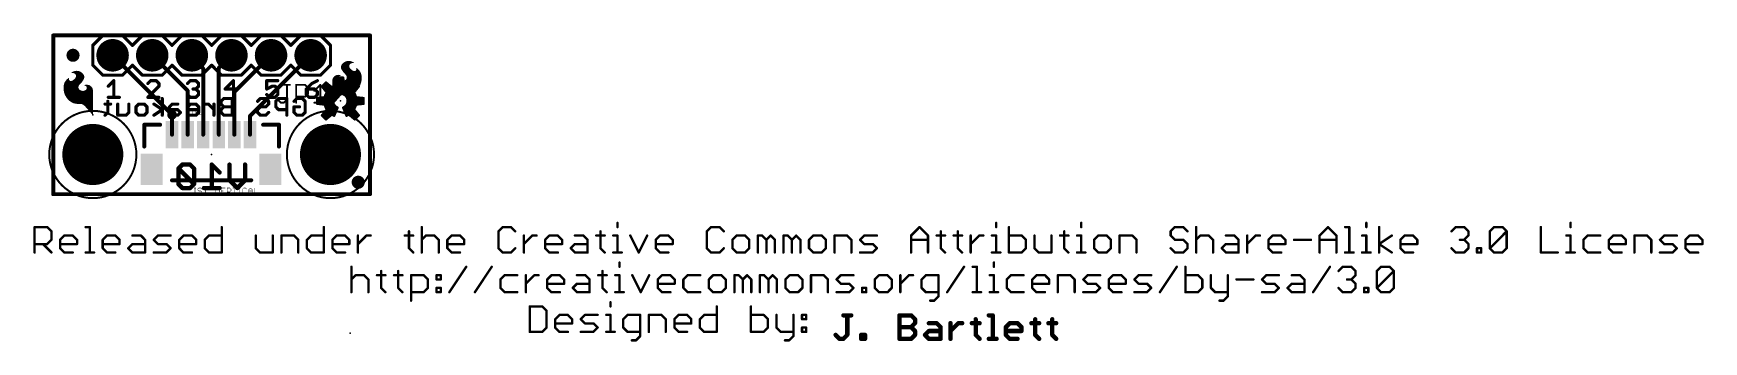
# Model space of a CAD drawing. Extents: x -1 to 106, y -9 to 10.
import ezdxf

# ---------------------------------------------------------------- set-up
doc = ezdxf.new("R2010")
doc.units = 0
for name, color, linetype in [('1', 12, 'CONTINUOUS'), ('16', 132, 'CONTINUOUS'), ('17', 110, 'CONTINUOUS'), ('20', 53, 'CONTINUOUS'), ('21', 53, 'CONTINUOUS'), ('22', 53, 'CONTINUOUS'), ('23', 53, 'CONTINUOUS'), ('24', 53, 'CONTINUOUS'), ('25', 253, 'CONTINUOUS'), ('27', 253, 'CONTINUOUS'), ('29', 253, 'CONTINUOUS'), ('30', 253, 'CONTINUOUS'), ('31', 253, 'CONTINUOUS'), ('39', 12, 'CONTINUOUS'), ('41', 12, 'CONTINUOUS'), ('42', 132, 'CONTINUOUS'), ('44', 253, 'CONTINUOUS'), ('51', 53, 'CONTINUOUS')]:
    doc.layers.add(name, color=color, linetype=linetype)

# ---------------------------------------------------------------- blocks, each defined once
blk = doc.blocks.new('PIE')
at = {"const_width": 0.5}
blk.add_lwpolyline([(0, -0.25, 1), (0, 0.25, 1), (0, -0.25)], format="xyb", dxfattribs=at)
blk = doc.blocks.new('RECT')
blk.add_solid([(-0.5, -0.5), (0.5, -0.5), (-0.5, 0.5), (0.5, 0.5)])
blk = doc.blocks.new('ROUNDP')
at = {"const_width": 0.5}
blk.add_lwpolyline([(0, -0.25, 1), (0, 0.25, 1), (0, -0.25)], format="xyb", dxfattribs=at)

msp = doc.modelspace()

# ---------------------------------------------------------------- linework, layer by layer
at = {"layer": '1'}
for points, const_width in [([(0, 0), (0, 10.16)], 0.2032), ([(0, 10.16), (20.32, 10.16)], 0.2032), ([(20.32, 10.16), (20.32, 0)], 0.2032), ([(7.62, 5.08), (3.81, 8.89)], 0.254), ([(8.62, 6.62), (6.35, 8.89)], 0.254), ([(8.89, 8.763), (8.89, 8.89)], 0.254), ([(9.62, 8.033), (8.89, 8.763)], 0.254), ([(10.62, 8.08), (11.43, 8.89)], 0.254), ([(11.62, 6.54), (13.97, 8.89)], 0.254), ([(12.62, 5), (16.51, 8.89)], 0.254), ([(9.62, 3.81), (9.62, 8.033)], 0.254), ([(10.62, 3.81), (10.62, 8.08)], 0.254), ([(8.62, 3.81), (8.62, 6.62)], 0.254), ([(11.62, 3.81), (11.62, 6.54)], 0.254), ([(7.62, 3.81), (7.62, 5.08)], 0.254), ([(12.62, 3.81), (12.62, 5)], 0.254), ([(20.32, 0), (0, 0)], 0.2032)]:
    msp.add_lwpolyline(points, dxfattribs=dict(at, const_width=const_width))
for points, const_width in [([(0.0508, 10.16, 1), (-0.0508, 10.16)], 0.1016), ([(0, 10.2108, 1), (0, 10.1092)], 0.1016), ([(20.3708, 10.16, 1), (20.2692, 10.16)], 0.1016), ([(20.32, 10.1092, 1), (20.32, 10.2108)], 0.1016), ([(3.8549, 8.9349, 1), (3.7651, 8.8451)], 0.127), ([(6.3949, 8.9349, 1), (6.3051, 8.8451)], 0.127), ([(8.9535, 8.89, 1), (8.8265, 8.89)], 0.127), ([(8.9349, 8.8079, 1), (8.8451, 8.7181)], 0.127), ([(8.8265, 8.763, 1), (8.9535, 8.763)], 0.127), ([(11.4749, 8.8451, 1), (11.3851, 8.9349)], 0.127), ([(14.0149, 8.8451, 1), (13.9251, 8.9349)], 0.127), ([(16.5549, 8.8451, 1), (16.4651, 8.9349)], 0.127), ([(9.6835, 8.033, 1), (9.5565, 8.033)], 0.127), ([(9.5751, 7.9881, 1), (9.6649, 8.0779)], 0.127), ([(10.6835, 8.08, 1), (10.5565, 8.08)], 0.127), ([(10.5751, 8.1249, 1), (10.6649, 8.0351)], 0.127), ([(8.6835, 6.62, 1), (8.5565, 6.62)], 0.127), ([(8.5751, 6.5751, 1), (8.6649, 6.6649)], 0.127), ([(11.6835, 6.54, 1), (11.5565, 6.54)], 0.127), ([(11.5751, 6.5849, 1), (11.6649, 6.4951)], 0.127), ([(7.6835, 5.08, 1), (7.5565, 5.08)], 0.127), ([(7.5751, 5.0351, 1), (7.6649, 5.1249)], 0.127), ([(12.6835, 5, 1), (12.5565, 5)], 0.127), ([(12.5751, 5.0449, 1), (12.6649, 4.9551)], 0.127), ([(7.5565, 3.81, 1), (7.6835, 3.81)], 0.127), ([(8.5565, 3.81, 1), (8.6835, 3.81)], 0.127), ([(9.5565, 3.81, 1), (9.6835, 3.81)], 0.127), ([(10.5565, 3.81, 1), (10.6835, 3.81)], 0.127), ([(11.5565, 3.81, 1), (11.6835, 3.81)], 0.127), ([(12.5565, 3.81, 1), (12.6835, 3.81)], 0.127), ([(0, 0.0508, 1), (0, -0.0508)], 0.1016), ([(-0.0508, 0, 1), (0.0508, 0)], 0.1016), ([(20.2692, 0, 1), (20.3708, 0)], 0.1016), ([(20.32, -0.0508, 1), (20.32, 0.0508)], 0.1016)]:
    msp.add_lwpolyline(points, format="xyb", dxfattribs=dict(at, const_width=const_width))
at = {"layer": '16'}
for points, const_width in [([(0, 0), (0, 10.16)], 0.254), ([(0, 10.16), (20.32, 10.16)], 0.254), ([(20.32, 10.16), (20.32, 0)], 0.254), ([(8.282, 1.8936), (8.0321, 1.6436)], 0.2794), ([(8.0321, 1.6436), (8.0321, 0.6437)], 0.2794), ([(9.032, 0.6437), (8.0321, 1.6436)], 0.2794), ([(8.782, 1.8936), (8.282, 1.8936)], 0.2794), ([(9.032, 1.6436), (8.782, 1.8936)], 0.2794), ([(9.032, 0.6437), (9.032, 1.6436)], 0.2794), ([(10.6691, 1.3936), (10.1692, 1.8936)], 0.2794), ([(10.1692, 1.8936), (10.1692, 0.3937)], 0.2794), ([(11.3064, 0.8937), (11.3064, 1.8936)], 0.2794), ([(12.3063, 1.8936), (12.3063, 0.8937)], 0.2794), ([(20.32, 0), (0, 0)], 0.254), ([(8.0321, 0.6437), (8.282, 0.3937)], 0.2794), ([(8.282, 0.3937), (8.782, 0.3937)], 0.2794), ([(8.782, 0.3937), (9.032, 0.6437)], 0.2794), ([(10.6691, 0.3937), (9.6692, 0.3937)], 0.2794), ([(11.8063, 0.3937), (11.3064, 0.8937)], 0.2794), ([(12.3063, 0.8937), (11.8063, 0.3937)], 0.2794)]:
    msp.add_lwpolyline(points, dxfattribs=dict(at, const_width=const_width))
for points, const_width in [([(0.0635, 10.16, 1), (-0.0635, 10.16)], 0.127), ([(0, 10.2235, 1), (0, 10.0965)], 0.127), ([(20.3835, 10.16, 1), (20.2565, 10.16)], 0.127), ([(20.32, 10.0965, 1), (20.32, 10.2235)], 0.127), ([(8.1019, 1.6436, 1), (7.9622, 1.6436)], 0.1397), ([(8.0815, 1.693, 1), (7.9827, 1.5942)], 0.1397), ([(7.9827, 1.693, 1), (8.0815, 1.5942)], 0.1397), ([(8.282, 1.9634, 1), (8.282, 1.8237)], 0.1397), ([(8.3314, 1.8442, 1), (8.2327, 1.943)], 0.1397), ([(8.8314, 1.943, 1), (8.7326, 1.8442)], 0.1397), ([(8.782, 1.8237, 1), (8.782, 1.9634)], 0.1397), ([(9.1018, 1.6436, 1), (8.9621, 1.6436)], 0.1397), ([(8.9826, 1.5942, 1), (9.0814, 1.693)], 0.1397), ([(10.239, 1.8936, 1), (10.0993, 1.8936)], 0.1397), ([(10.2186, 1.943, 1), (10.1198, 1.8442)], 0.1397), ([(10.6198, 1.3442, 1), (10.7185, 1.443)], 0.1397), ([(11.3762, 1.8936, 1), (11.2365, 1.8936)], 0.1397), ([(12.3762, 1.8936, 1), (12.2364, 1.8936)], 0.1397), ([(0, 0.0635, 1), (0, -0.0635)], 0.127), ([(-0.0635, 0, 1), (0.0635, 0)], 0.127), ([(7.9622, 0.6437, 1), (8.1019, 0.6437)], 0.1397), ([(8.0815, 0.6931, 1), (7.9827, 0.5943)], 0.1397), ([(8.282, 0.4636, 1), (8.282, 0.3238)], 0.1397), ([(8.2327, 0.3443, 1), (8.3314, 0.4431)], 0.1397), ([(8.7326, 0.4431, 1), (8.8314, 0.3443)], 0.1397), ([(8.782, 0.3238, 1), (8.782, 0.4636)], 0.1397), ([(8.9621, 0.6437, 1), (9.1018, 0.6437)], 0.1397), ([(9.0814, 0.5943, 1), (8.9826, 0.6931)], 0.1397), ([(8.9826, 0.5943, 1), (9.0814, 0.6931)], 0.1397), ([(9.6692, 0.4636, 1), (9.6692, 0.3238)], 0.1397), ([(10.0993, 0.3937, 1), (10.239, 0.3937)], 0.1397), ([(10.6691, 0.3238, 1), (10.6691, 0.4636)], 0.1397), ([(11.2365, 0.8937, 1), (11.3762, 0.8937)], 0.1397), ([(11.3558, 0.9431, 1), (11.257, 0.8443)], 0.1397), ([(11.7569, 0.4431, 1), (11.8557, 0.3443)], 0.1397), ([(11.7569, 0.3443, 1), (11.8557, 0.4431)], 0.1397), ([(12.2364, 0.8937, 1), (12.3762, 0.8937)], 0.1397), ([(12.3557, 0.8443, 1), (12.2569, 0.9431)], 0.1397), ([(20.2565, 0, 1), (20.3835, 0)], 0.127), ([(20.32, -0.0635, 1), (20.32, 0.0635)], 0.127)]:
    msp.add_lwpolyline(points, format="xyb", dxfattribs=dict(at, const_width=const_width))
at = {"layer": '20', "const_width": 0.2032}
for points in [[(0, 0), (0, 10.16)], [(0, 10.16), (20.32, 10.16)], [(20.32, 10.16), (20.32, 0)], [(20.32, 0), (0, 0)]]:
    msp.add_lwpolyline(points, dxfattribs=at)
at = {"layer": '20', "const_width": 0.1016}
for points in [[(0.0508, 10.16, 1), (-0.0508, 10.16)], [(0, 10.2108, 1), (0, 10.1092)], [(20.3708, 10.16, 1), (20.2692, 10.16)], [(20.32, 10.1092, 1), (20.32, 10.2108)], [(0, 0.0508, 1), (0, -0.0508)], [(-0.0508, 0, 1), (0.0508, 0)], [(20.2692, 0, 1), (20.3708, 0)], [(20.32, -0.0508, 1), (20.32, 0.0508)]]:
    msp.add_lwpolyline(points, format="xyb", dxfattribs=at)
at = {"layer": '20'}
for centre in [(2.54, 2.54), (17.78, 2.54)]:
    msp.add_circle(centre, 1.651, dxfattribs=at)
at = {"layer": '21'}
for points, const_width in [([(2.54, 9.525), (3.175, 10.16)], 0.2032), ([(3.175, 10.16), (4.445, 10.16)], 0.2032), ([(4.445, 10.16), (5.08, 9.525)], 0.2032), ([(5.08, 9.525), (5.715, 10.16)], 0.2032), ([(5.715, 10.16), (6.985, 10.16)], 0.2032), ([(6.985, 10.16), (7.62, 9.525)], 0.2032), ([(7.62, 9.525), (8.255, 10.16)], 0.2032), ([(8.255, 10.16), (9.525, 10.16)], 0.2032), ([(10.16, 9.525), (9.525, 10.16)], 0.2032), ([(10.16, 9.525), (10.795, 10.16)], 0.2032), ([(10.795, 10.16), (12.065, 10.16)], 0.2032), ([(12.065, 10.16), (12.7, 9.525)], 0.2032), ([(12.7, 9.525), (13.335, 10.16)], 0.2032), ([(13.335, 10.16), (14.605, 10.16)], 0.2032), ([(14.605, 10.16), (15.24, 9.525)], 0.2032), ([(15.24, 9.525), (15.875, 10.16)], 0.2032), ([(15.875, 10.16), (17.145, 10.16)], 0.2032), ([(17.78, 9.525), (17.145, 10.16)], 0.2032), ([(2.54, 8.255), (2.54, 9.525)], 0.2032), ([(17.78, 8.255), (17.78, 9.525)], 0.2032), ([(3.175, 7.62), (2.54, 8.255)], 0.2032), ([(4.445, 7.62), (3.175, 7.62)], 0.2032), ([(5.08, 8.255), (4.445, 7.62)], 0.2032), ([(5.715, 7.62), (5.08, 8.255)], 0.2032), ([(6.985, 7.62), (5.715, 7.62)], 0.2032), ([(7.62, 8.255), (6.985, 7.62)], 0.2032), ([(8.255, 7.62), (7.62, 8.255)], 0.2032), ([(9.525, 7.62), (8.255, 7.62)], 0.2032), ([(9.525, 7.62), (10.16, 8.255)], 0.2032), ([(10.795, 7.62), (10.16, 8.255)], 0.2032), ([(12.065, 7.62), (10.795, 7.62)], 0.2032), ([(12.7, 8.255), (12.065, 7.62)], 0.2032), ([(13.335, 7.62), (12.7, 8.255)], 0.2032), ([(14.605, 7.62), (13.335, 7.62)], 0.2032), ([(15.24, 8.255), (14.605, 7.62)], 0.2032), ([(15.875, 7.62), (15.24, 8.255)], 0.2032), ([(17.145, 7.62), (15.875, 7.62)], 0.2032), ([(17.145, 7.62), (17.78, 8.255)], 0.2032), ([(18.0252, 7.5251), (17.9782, 7.4701)], 0.0254), ([(17.9978, 7.493), (18.2917, 7.493)], 0.0254), ([(18.0195, 7.5184), (18.2997, 7.5184)], 0.0254), ([(18.0822, 7.5695), (18.0252, 7.5251)], 0.0254), ([(18.0492, 7.5438), (18.3219, 7.5438)], 0.0254), ([(18.0818, 7.5692), (18.3569, 7.5692)], 0.0254), ([(18.147, 7.6016), (18.0822, 7.5695)], 0.0254), ([(18.1329, 7.5946), (18.3919, 7.5946)], 0.0254), ([(18.2169, 7.62), (18.147, 7.6016)], 0.0254), ([(18.3109, 7.6274), (18.2169, 7.62)], 0.0254), ([(18.2169, 7.62), (18.4049, 7.62)], 0.0254), ([(18.2858, 7.4663), (18.2957, 7.5108)], 0.0254), ([(18.2957, 7.5108), (18.3047, 7.5279)], 0.0254), ([(18.3047, 7.5279), (18.3185, 7.5413)], 0.0254), ([(18.4049, 7.62), (18.3109, 7.6274)], 0.0254), ([(18.3185, 7.5413), (18.4024, 7.6022)], 0.0254), ([(18.4024, 7.6022), (18.4181, 7.6106)], 0.0254), ([(18.4532, 7.6124), (18.4049, 7.62)], 0.0254), ([(18.4181, 7.6106), (18.4355, 7.6141)], 0.0254), ([(18.4355, 7.6141), (18.4532, 7.6124)], 0.0254), ([(18.4747, 8.1991), (18.4661, 8.1254)], 0.0254), ([(18.4661, 8.1254), (18.476, 8.0519)], 0.0254), ([(18.4664, 8.128), (18.9824, 8.128)], 0.0254), ([(18.4692, 8.1026), (18.993, 8.1026)], 0.0254), ([(18.4694, 8.1534), (18.9729, 8.1534)], 0.0254), ([(18.4723, 8.1788), (18.9678, 8.1788)], 0.0254), ([(18.4726, 8.0772), (19.0075, 8.0772)], 0.0254), ([(18.5015, 8.2683), (18.4747, 8.1991)], 0.0254), ([(18.476, 8.0519), (18.504, 7.9832)], 0.0254), ([(18.4761, 8.0518), (19.0232, 8.0518)], 0.0254), ([(18.4767, 8.2042), (18.9684, 8.2042)], 0.0254), ([(18.4864, 8.0264), (19.0443, 8.0264)], 0.0254), ([(18.4865, 8.2296), (18.9734, 8.2296)], 0.0254), ([(18.4963, 8.255), (18.981, 8.255)], 0.0254), ([(18.4968, 8.001), (19.0679, 8.001)], 0.0254), ([(18.5446, 8.3287), (18.5015, 8.2683)], 0.0254), ([(18.504, 7.9832), (18.6226, 7.8074)], 0.0254), ([(18.5091, 7.9756), (19.0975, 7.9756)], 0.0254), ([(18.5101, 8.2804), (18.9922, 8.2804)], 0.0254), ([(18.5263, 7.9502), (19.1315, 7.9502)], 0.0254), ([(18.5282, 8.3058), (19.008, 8.3058)], 0.0254), ([(18.5434, 7.9248), (19.1667, 7.9248)], 0.0254), ([(18.6142, 8.3946), (18.5446, 8.3287)], 0.0254), ([(18.5472, 8.3312), (19.0296, 8.3312)], 0.0254), ([(18.5605, 7.8994), (19.2048, 7.8994)], 0.0254), ([(18.5741, 8.3566), (19.0567, 8.3566)], 0.0254), ([(18.5777, 7.874), (19.2694, 7.874)], 0.0254), ([(18.5948, 7.8486), (19.6638, 7.8486)], 0.0254), ([(18.6009, 8.382), (19.1038, 8.382)], 0.0254), ([(18.6119, 7.8232), (19.6774, 7.8232)], 0.0254), ([(18.6919, 8.4506), (18.6142, 8.3946)], 0.0254), ([(18.6226, 7.8074), (18.7681, 7.653)], 0.0254), ([(18.6316, 7.7978), (19.6911, 7.7978)], 0.0254), ([(18.632, 8.4074), (19.271, 8.4074)], 0.0254), ([(18.6556, 7.7724), (19.7047, 7.7724)], 0.0254), ([(18.6672, 8.4328), (19.2384, 8.4328)], 0.0254), ([(18.6795, 7.747), (19.7155, 7.747)], 0.0254), ([(18.7699, 8.4894), (18.6919, 8.4506)], 0.0254), ([(18.7034, 7.7216), (19.7246, 7.7216)], 0.0254), ([(18.7072, 8.4582), (19.1887, 8.4582)], 0.0254), ([(18.7274, 7.6962), (19.7337, 7.6962)], 0.0254), ([(18.7513, 7.6708), (19.7428, 7.6708)], 0.0254), ([(18.7582, 8.4836), (19.1301, 8.4836)], 0.0254), ([(18.7681, 7.653), (18.8064, 7.6081)], 0.0254), ([(18.8539, 8.5126), (18.7699, 8.4894)], 0.0254), ([(18.7746, 7.6454), (19.7491, 7.6454)], 0.0254), ([(18.7962, 7.62), (19.7542, 7.62)], 0.0254), ([(18.8064, 7.6081), (18.8319, 7.5548)], 0.0254), ([(18.8129, 7.5946), (19.7592, 7.5946)], 0.0254), ([(18.825, 7.5692), (19.7643, 7.5692)], 0.0254), ([(18.8319, 7.5548), (18.8426, 7.4967)], 0.0254), ([(18.8339, 7.5438), (19.7668, 7.5438)], 0.0254), ([(18.8426, 7.4967), (18.838, 7.4378)], 0.0254), ([(18.8386, 7.5184), (19.7676, 7.5184)], 0.0254), ([(18.841, 8.509), (19.0374, 8.509)], 0.0254), ([(18.8423, 7.493), (19.7684, 7.493)], 0.0254), ([(18.9408, 8.5192), (18.8539, 8.5126)], 0.0254), ([(19.0309, 8.5107), (18.9408, 8.5192)], 0.0254), ([(18.9674, 8.181), (18.9688, 8.2144)], 0.0254), ([(18.9739, 8.1483), (18.9674, 8.181)], 0.0254), ([(18.9688, 8.2144), (18.9854, 8.2694)], 0.0254), ([(18.9954, 8.0968), (18.9739, 8.1483)], 0.0254), ([(18.9854, 8.2694), (19.0157, 8.3183)], 0.0254), ([(19.0247, 8.0493), (18.9954, 8.0968)], 0.0254), ([(19.0157, 8.3183), (19.0577, 8.3575)], 0.0254), ([(19.061, 8.0069), (19.0247, 8.0493)], 0.0254), ([(19.1186, 8.4887), (19.0309, 8.5107)], 0.0254), ([(19.0577, 8.3575), (19.1085, 8.3845)], 0.0254), ([(19.1034, 7.9705), (19.061, 8.0069)], 0.0254), ([(19.1948, 7.9045), (19.1034, 7.9705)], 0.0254), ([(19.1085, 8.3845), (19.1597, 8.399)], 0.0254), ([(19.1415, 8.4785), (19.1186, 8.4887)], 0.0254), ([(19.1771, 8.4633), (19.1415, 8.4785)], 0.0254), ([(19.1597, 8.399), (19.2126, 8.4049)], 0.0254), ([(19.2275, 8.4412), (19.1771, 8.4633)], 0.0254), ([(19.2461, 7.8783), (19.1948, 7.9045)], 0.0254), ([(19.2126, 8.4049), (19.2736, 8.4049)], 0.0254), ([(19.271, 8.4074), (19.2275, 8.4412)], 0.0254), ([(19.3027, 7.8679), (19.2461, 7.8783)], 0.0254), ([(19.2735, 8.4049), (19.271, 8.4074)], 0.0254), ([(19.2736, 8.4049), (19.2735, 8.4049)], 0.0254), ([(19.3599, 7.874), (19.3027, 7.8679)], 0.0254), ([(19.3803, 7.8816), (19.3599, 7.874)], 0.0254), ([(19.3599, 7.874), (19.6455, 7.874)], 0.0254), ([(19.4192, 7.9084), (19.3803, 7.8816)], 0.0254), ([(19.4061, 7.8994), (19.6253, 7.8994)], 0.0254), ([(19.4488, 7.9451), (19.4192, 7.9084)], 0.0254), ([(19.4324, 7.9248), (19.605, 7.9248)], 0.0254), ([(19.4545, 7.9586), (19.4488, 7.9451)], 0.0254), ([(19.451, 7.9502), (19.5848, 7.9502)], 0.0254), ([(19.4565, 7.9731), (19.4545, 7.9586)], 0.0254), ([(19.5691, 7.9699), (19.4565, 8.062)], 0.0254), ([(19.4565, 8.062), (19.4565, 7.9731)], 0.0254), ([(19.4565, 8.0518), (19.469, 8.0518)], 0.0254), ([(19.4565, 8.0264), (19.5, 8.0264)], 0.0254), ([(19.4565, 8.001), (19.5311, 8.001)], 0.0254), ([(19.4565, 7.9756), (19.5621, 7.9756)], 0.0254), ([(19.6597, 7.8562), (19.5691, 7.9699)], 0.0254), ([(19.7098, 7.7628), (19.6597, 7.8562)], 0.0254), ([(19.7456, 7.663), (19.7098, 7.7628)], 0.0254), ([(19.7663, 7.559), (19.7456, 7.663)], 0.0254), ([(19.7723, 7.3662), (19.7663, 7.559)], 0.0254), ([(3.5306, 6.9094), (3.8865, 7.2653)], 0.2032), ([(3.8865, 7.2653), (3.8865, 6.1976)], 0.2032), ([(6.2486, 7.2653), (6.0706, 7.0874)], 0.2032), ([(6.0706, 6.1976), (6.7824, 6.9094)], 0.2032), ([(6.6045, 7.2653), (6.2486, 7.2653)], 0.2032), ([(6.7824, 7.0874), (6.6045, 7.2653)], 0.2032), ([(6.7824, 6.9094), (6.7824, 7.0874)], 0.2032), ([(8.6106, 7.0874), (8.7886, 7.2653)], 0.2032), ([(8.7886, 6.1976), (8.6106, 6.3756)], 0.2032), ([(8.7886, 7.2653), (9.1445, 7.2653)], 0.2032), ([(9.1445, 6.7315), (8.9665, 6.7315)], 0.2032), ([(9.1445, 7.2653), (9.3224, 7.0874)], 0.2032), ([(9.3224, 6.9094), (9.1445, 6.7315)], 0.2032), ([(9.1445, 6.7315), (9.3224, 6.5535)], 0.2032), ([(9.3224, 6.3756), (9.1445, 6.1976)], 0.2032), ([(9.3224, 7.0874), (9.3224, 6.9094)], 0.2032), ([(9.3224, 6.5535), (9.3224, 6.3756)], 0.2032), ([(11.5575, 7.2653), (11.0236, 6.7315)], 0.2032), ([(11.0236, 6.7315), (11.7354, 6.7315)], 0.2032), ([(11.5575, 6.1976), (11.5575, 7.2653)], 0.2032), ([(14.4024, 7.2653), (13.6906, 7.2653)], 0.2032), ([(13.6906, 7.2653), (13.6906, 6.7315)], 0.2032), ([(13.6906, 6.7315), (14.0465, 6.9094)], 0.2032), ([(13.8686, 6.1976), (13.6906, 6.3756)], 0.2032), ([(14.0465, 6.9094), (14.2245, 6.9094)], 0.2032), ([(14.2245, 6.9094), (14.4024, 6.7315)], 0.2032), ([(14.4024, 6.3756), (14.2245, 6.1976)], 0.2032), ([(14.4024, 6.7315), (14.4024, 6.3756)], 0.2032), ([(16.5865, 7.0874), (16.2306, 6.7315)], 0.2032), ([(16.2306, 6.7315), (16.2306, 6.3756)], 0.2032), ([(16.7645, 6.7315), (16.2306, 6.7315)], 0.2032), ([(16.2306, 6.3756), (16.4086, 6.1976)], 0.2032), ([(16.9424, 7.2653), (16.5865, 7.0874)], 0.2032), ([(16.9424, 6.5535), (16.7645, 6.7315)], 0.2032), ([(16.7645, 6.1976), (16.9424, 6.3756)], 0.2032), ([(16.9424, 6.3756), (16.9424, 6.5535)], 0.2032), ([(17.9141, 7.317), (17.9071, 7.2339)], 0.0254), ([(17.9071, 7.2339), (17.9071, 5.7175)], 0.0254), ([(17.9071, 7.2136), (19.7492, 7.2136)], 0.0254), ([(17.9071, 7.1882), (19.7454, 7.1882)], 0.0254), ([(17.9071, 7.1628), (19.7391, 7.1628)], 0.0254), ([(17.9071, 7.1374), (19.7304, 7.1374)], 0.0254), ([(17.9071, 7.112), (19.7216, 7.112)], 0.0254), ([(17.9071, 7.0866), (19.7129, 7.0866)], 0.0254), ([(17.9071, 7.0612), (19.7041, 7.0612)], 0.0254), ([(17.9071, 7.0358), (19.6954, 7.0358)], 0.0254), ([(17.9071, 7.0104), (19.6866, 7.0104)], 0.0254), ([(17.9071, 6.985), (19.6761, 6.985)], 0.0254), ([(17.9071, 6.9596), (19.6618, 6.9596)], 0.0254), ([(17.9071, 6.9342), (19.6475, 6.9342)], 0.0254), ([(17.9071, 6.9088), (19.6332, 6.9088)], 0.0254), ([(17.9071, 6.8834), (19.6189, 6.8834)], 0.0254), ([(17.9071, 6.858), (19.6046, 6.858)], 0.0254), ([(17.9071, 6.8326), (19.5903, 6.8326)], 0.0254), ([(17.9071, 6.8072), (19.5718, 6.8072)], 0.0254), ([(17.9071, 6.7818), (19.5515, 6.7818)], 0.0254), ([(17.9071, 6.7564), (19.5312, 6.7564)], 0.0254), ([(17.9071, 6.731), (19.5109, 6.731)], 0.0254), ([(17.9071, 6.7056), (19.4883, 6.7056)], 0.0254), ([(17.9071, 6.6802), (19.4614, 6.6802)], 0.0254), ([(17.9071, 6.6548), (19.4344, 6.6548)], 0.0254), ([(17.9071, 6.6294), (19.4075, 6.6294)], 0.0254), ([(17.9071, 6.604), (19.3758, 6.604)], 0.0254), ([(17.9071, 6.5786), (19.3399, 6.5786)], 0.0254), ([(17.9071, 6.5532), (19.3039, 6.5532)], 0.0254), ([(17.9071, 6.5278), (19.2631, 6.5278)], 0.0254), ([(17.9071, 6.5024), (19.211, 6.5024)], 0.0254), ([(17.9071, 6.477), (19.1589, 6.477)], 0.0254), ([(17.9071, 6.4516), (19.0704, 6.4516)], 0.0254), ([(17.9071, 6.4262), (18.8875, 6.4262)], 0.0254), ([(17.9075, 7.239), (18.4812, 7.239)], 0.0254), ([(17.9097, 7.2644), (18.4064, 7.2644)], 0.0254), ([(17.9118, 7.2898), (18.3642, 7.2898)], 0.0254), ([(17.9139, 7.3152), (18.3346, 7.3152)], 0.0254), ([(17.9381, 7.3969), (17.9141, 7.317)], 0.0254), ([(17.9211, 7.3406), (18.3139, 7.3406)], 0.0254), ([(17.9288, 7.366), (18.3009, 7.366)], 0.0254), ([(17.9364, 7.3914), (18.2923, 7.3914)], 0.0254), ([(17.9782, 7.4701), (17.9381, 7.3969)], 0.0254), ([(17.949, 7.4168), (18.2866, 7.4168)], 0.0254), ([(17.9629, 7.4422), (18.2858, 7.4422)], 0.0254), ([(17.9768, 7.4676), (18.2861, 7.4676)], 0.0254), ([(18.2858, 7.4207), (18.2858, 7.4663)], 0.0254), ([(18.2957, 7.3762), (18.2858, 7.4207)], 0.0254), ([(18.3179, 7.3328), (18.2957, 7.3762)], 0.0254), ([(18.3516, 7.2974), (18.3179, 7.3328)], 0.0254), ([(18.415, 7.2592), (18.3516, 7.2974)], 0.0254), ([(18.4858, 7.2376), (18.415, 7.2592)], 0.0254), ([(18.5598, 7.2339), (18.4858, 7.2376)], 0.0254), ([(18.6231, 7.244), (18.5598, 7.2339)], 0.0254), ([(18.5827, 6.4059), (18.6199, 6.4194)], 0.0254), ([(18.5918, 7.239), (19.7531, 7.239)], 0.0254), ([(18.6199, 6.4194), (18.6589, 6.4262)], 0.0254), ([(18.6838, 7.2645), (18.6231, 7.244)], 0.0254), ([(18.6589, 6.4262), (18.8875, 6.4262)], 0.0254), ([(18.6835, 7.2644), (19.7569, 7.2644)], 0.0254), ([(18.7402, 7.2949), (18.6838, 7.2645)], 0.0254), ([(18.7307, 7.2898), (19.7608, 7.2898)], 0.0254), ([(18.785, 7.3334), (18.7402, 7.2949)], 0.0254), ([(18.7639, 7.3152), (19.7646, 7.3152)], 0.0254), ([(18.8184, 7.3821), (18.785, 7.3334)], 0.0254), ([(18.79, 7.3406), (19.7685, 7.3406)], 0.0254), ([(18.8074, 7.366), (19.7723, 7.366)], 0.0254), ([(18.838, 7.4378), (18.8184, 7.3821)], 0.0254), ([(18.8217, 7.3914), (19.7715, 7.3914)], 0.0254), ([(18.8306, 7.4168), (19.7707, 7.4168)], 0.0254), ([(18.8384, 7.4422), (19.77, 7.4422)], 0.0254), ([(18.8404, 7.4676), (19.7692, 7.4676)], 0.0254), ([(18.8875, 6.4262), (19.0238, 6.4386)], 0.0254), ([(19.0238, 6.4386), (19.1557, 6.4754)], 0.0254), ([(19.1557, 6.4754), (19.2787, 6.5354)], 0.0254), ([(19.2787, 6.5354), (19.3944, 6.6171)], 0.0254), ([(19.3944, 6.6171), (19.4976, 6.7143)], 0.0254), ([(19.4976, 6.7143), (19.586, 6.825)], 0.0254), ([(19.586, 6.825), (19.6807, 6.9931)], 0.0254), ([(19.6807, 6.9931), (19.7435, 7.1755)], 0.0254), ([(19.7435, 7.1755), (19.7723, 7.3662)], 0.0254), ([(3.5306, 6.1976), (4.2424, 6.1976)], 0.2032), ([(6.7824, 6.1976), (6.0706, 6.1976)], 0.2032), ([(9.1445, 6.1976), (8.7886, 6.1976)], 0.2032), ([(14.2245, 6.1976), (13.8686, 6.1976)], 0.2032), ([(16.4086, 6.1976), (16.7645, 6.1976)], 0.2032), ([(17.9071, 6.4008), (18.5741, 6.4008)], 0.0254), ([(17.9071, 6.3754), (18.5314, 6.3754)], 0.0254), ([(17.9071, 6.35), (18.4887, 6.35)], 0.0254), ([(17.9071, 6.3246), (18.4584, 6.3246)], 0.0254), ([(17.9071, 6.2992), (18.4307, 6.2992)], 0.0254), ([(17.9071, 6.2738), (18.403, 6.2738)], 0.0254), ([(17.9071, 5.7175), (18.3947, 6.2662)], 0.0254), ([(17.9071, 6.2484), (18.3789, 6.2484)], 0.0254), ([(17.9071, 6.223), (18.3563, 6.223)], 0.0254), ([(17.9071, 6.1976), (18.3337, 6.1976)], 0.0254), ([(17.9071, 6.1722), (18.3112, 6.1722)], 0.0254), ([(17.9071, 6.1468), (18.2886, 6.1468)], 0.0254), ([(17.9071, 6.1214), (18.266, 6.1214)], 0.0254), ([(17.9071, 6.096), (18.2434, 6.096)], 0.0254), ([(17.9071, 6.0706), (18.2209, 6.0706)], 0.0254), ([(17.9071, 6.0452), (18.1983, 6.0452)], 0.0254), ([(17.9071, 6.0198), (18.1757, 6.0198)], 0.0254), ([(17.9071, 5.9944), (18.1532, 5.9944)], 0.0254), ([(17.9071, 5.969), (18.1306, 5.969)], 0.0254), ([(17.9071, 5.9436), (18.108, 5.9436)], 0.0254), ([(17.9071, 5.9182), (18.0855, 5.9182)], 0.0254), ([(17.9071, 5.8928), (18.0629, 5.8928)], 0.0254), ([(17.9071, 5.8674), (18.0403, 5.8674)], 0.0254), ([(17.9071, 5.842), (18.0177, 5.842)], 0.0254), ([(17.9071, 5.8166), (17.9952, 5.8166)], 0.0254), ([(17.9071, 5.7912), (17.9726, 5.7912)], 0.0254), ([(17.9071, 5.7658), (17.95, 5.7658)], 0.0254), ([(17.9071, 5.7404), (17.9274, 5.7404)], 0.0254), ([(18.3947, 6.2662), (18.4815, 6.3457)], 0.0254), ([(18.4815, 6.3457), (18.5827, 6.4059)], 0.0254), ([(5.842, 3.048), (5.842, 4.445)], 0.254), ([(5.842, 4.445), (6.858, 4.445)], 0.254), ([(13.462, 4.445), (14.478, 4.445)], 0.254), ([(14.478, 4.445), (14.478, 3.048)], 0.254), ([(7.62, 0.889), (12.7, 0.889)], 0.254)]:
    msp.add_lwpolyline(points, dxfattribs=dict(at, const_width=const_width))
for points, const_width in [([(3.175, 10.2108, 1), (3.175, 10.1092)], 0.1016), ([(3.2109, 10.1241, 1), (3.1391, 10.1959)], 0.1016), ([(4.4809, 10.1959, 1), (4.4091, 10.1241)], 0.1016), ([(4.445, 10.1092, 1), (4.445, 10.2108)], 0.1016), ([(5.715, 10.2108, 1), (5.715, 10.1092)], 0.1016), ([(5.7509, 10.1241, 1), (5.6791, 10.1959)], 0.1016), ([(7.0209, 10.1959, 1), (6.9491, 10.1241)], 0.1016), ([(6.985, 10.1092, 1), (6.985, 10.2108)], 0.1016), ([(8.255, 10.2108, 1), (8.255, 10.1092)], 0.1016), ([(8.2909, 10.1241, 1), (8.2191, 10.1959)], 0.1016), ([(9.5609, 10.1959, 1), (9.4891, 10.1241)], 0.1016), ([(9.525, 10.1092, 1), (9.525, 10.2108)], 0.1016), ([(10.795, 10.2108, 1), (10.795, 10.1092)], 0.1016), ([(10.8309, 10.1241, 1), (10.7591, 10.1959)], 0.1016), ([(12.1009, 10.1959, 1), (12.0291, 10.1241)], 0.1016), ([(12.065, 10.1092, 1), (12.065, 10.2108)], 0.1016), ([(13.335, 10.2108, 1), (13.335, 10.1092)], 0.1016), ([(13.3709, 10.1241, 1), (13.2991, 10.1959)], 0.1016), ([(14.6409, 10.1959, 1), (14.5691, 10.1241)], 0.1016), ([(14.605, 10.1092, 1), (14.605, 10.2108)], 0.1016), ([(15.875, 10.2108, 1), (15.875, 10.1092)], 0.1016), ([(15.9109, 10.1241, 1), (15.8391, 10.1959)], 0.1016), ([(17.1809, 10.1959, 1), (17.1091, 10.1241)], 0.1016), ([(17.145, 10.1092, 1), (17.145, 10.2108)], 0.1016), ([(2.5908, 9.525, 1), (2.4892, 9.525)], 0.1016), ([(2.5041, 9.5609, 1), (2.5759, 9.4891)], 0.1016), ([(5.0441, 9.5609, 1), (5.1159, 9.4891)], 0.1016), ([(5.0441, 9.4891, 1), (5.1159, 9.5609)], 0.1016), ([(7.5841, 9.5609, 1), (7.6559, 9.4891)], 0.1016), ([(7.5841, 9.4891, 1), (7.6559, 9.5609)], 0.1016), ([(10.1241, 9.5609, 1), (10.1959, 9.4891)], 0.1016), ([(10.1241, 9.4891, 1), (10.1959, 9.5609)], 0.1016), ([(12.6641, 9.5609, 1), (12.7359, 9.4891)], 0.1016), ([(12.6641, 9.4891, 1), (12.7359, 9.5609)], 0.1016), ([(15.2041, 9.5609, 1), (15.2759, 9.4891)], 0.1016), ([(15.2041, 9.4891, 1), (15.2759, 9.5609)], 0.1016), ([(17.8308, 9.525, 1), (17.7292, 9.525)], 0.1016), ([(17.7441, 9.4891, 1), (17.8159, 9.5609)], 0.1016), ([(2.5759, 8.2909, 1), (2.5041, 8.2191)], 0.1016), ([(2.4892, 8.255, 1), (2.5908, 8.255)], 0.1016), ([(3.175, 7.6708, 1), (3.175, 7.5692)], 0.1016), ([(3.1391, 7.5841, 1), (3.2109, 7.6559)], 0.1016), ([(4.4091, 7.6559, 1), (4.4809, 7.5841)], 0.1016), ([(4.445, 7.5692, 1), (4.445, 7.6708)], 0.1016), ([(5.1159, 8.2909, 1), (5.0441, 8.2191)], 0.1016), ([(5.1159, 8.2191, 1), (5.0441, 8.2909)], 0.1016), ([(5.715, 7.6708, 1), (5.715, 7.5692)], 0.1016), ([(5.6791, 7.5841, 1), (5.7509, 7.6559)], 0.1016), ([(6.9491, 7.6559, 1), (7.0209, 7.5841)], 0.1016), ([(6.985, 7.5692, 1), (6.985, 7.6708)], 0.1016), ([(7.6559, 8.2909, 1), (7.5841, 8.2191)], 0.1016), ([(7.6559, 8.2191, 1), (7.5841, 8.2909)], 0.1016), ([(8.255, 7.6708, 1), (8.255, 7.5692)], 0.1016), ([(8.2191, 7.5841, 1), (8.2909, 7.6559)], 0.1016), ([(9.4891, 7.6559, 1), (9.5609, 7.5841)], 0.1016), ([(9.525, 7.5692, 1), (9.525, 7.6708)], 0.1016), ([(10.1959, 8.2909, 1), (10.1241, 8.2191)], 0.1016), ([(10.1959, 8.2191, 1), (10.1241, 8.2909)], 0.1016), ([(10.795, 7.6708, 1), (10.795, 7.5692)], 0.1016), ([(10.7591, 7.5841, 1), (10.8309, 7.6559)], 0.1016), ([(12.0291, 7.6559, 1), (12.1009, 7.5841)], 0.1016), ([(12.065, 7.5692, 1), (12.065, 7.6708)], 0.1016), ([(12.7359, 8.2909, 1), (12.6641, 8.2191)], 0.1016), ([(12.7359, 8.2191, 1), (12.6641, 8.2909)], 0.1016), ([(13.335, 7.6708, 1), (13.335, 7.5692)], 0.1016), ([(13.2991, 7.5841, 1), (13.3709, 7.6559)], 0.1016), ([(14.5691, 7.6559, 1), (14.6409, 7.5841)], 0.1016), ([(14.605, 7.5692, 1), (14.605, 7.6708)], 0.1016), ([(15.2759, 8.2909, 1), (15.2041, 8.2191)], 0.1016), ([(15.2759, 8.2191, 1), (15.2041, 8.2909)], 0.1016), ([(15.875, 7.6708, 1), (15.875, 7.5692)], 0.1016), ([(15.8391, 7.5841, 1), (15.9109, 7.6559)], 0.1016), ([(17.1091, 7.6559, 1), (17.1809, 7.5841)], 0.1016), ([(17.145, 7.5692, 1), (17.145, 7.6708)], 0.1016), ([(17.7292, 8.255, 1), (17.8308, 8.255)], 0.1016), ([(17.8159, 8.2191, 1), (17.7441, 8.2909)], 0.1016), ([(17.9978, 7.4994, 1), (17.9978, 7.4867)], 0.0127), ([(18.0195, 7.5248, 1), (18.0195, 7.5121)], 0.0127), ([(18.0213, 7.5301, 1), (18.0291, 7.5201)], 0.0127), ([(18.03, 7.521, 1), (18.0203, 7.5292)], 0.0127), ([(18.0492, 7.5502, 1), (18.0492, 7.5374)], 0.0127), ([(18.0818, 7.5756, 1), (18.0818, 7.5629)], 0.0127), ([(18.0794, 7.5752, 1), (18.085, 7.5638)], 0.0127), ([(18.0861, 7.5645, 1), (18.0783, 7.5745)], 0.0127), ([(18.1329, 7.601, 1), (18.1329, 7.5883)], 0.0127), ([(18.1454, 7.6077, 1), (18.1486, 7.5954)], 0.0127), ([(18.1498, 7.5959, 1), (18.1442, 7.6073)], 0.0127), ([(18.2169, 7.6264, 1), (18.2169, 7.6136)], 0.0127), ([(18.2164, 7.6263, 1), (18.2174, 7.6137)], 0.0127), ([(18.2185, 7.6139, 1), (18.2153, 7.6261)], 0.0127), ([(18.2901, 7.5138, 1), (18.3013, 7.5078)], 0.0127), ([(18.3019, 7.5094, 1), (18.2895, 7.5122)], 0.0127), ([(18.2917, 7.4867, 1), (18.2917, 7.4994)], 0.0127), ([(18.3003, 7.5324, 1), (18.3091, 7.5233)], 0.0127), ([(18.3103, 7.5249, 1), (18.2991, 7.5308)], 0.0127), ([(18.2997, 7.5121, 1), (18.2997, 7.5248)], 0.0127), ([(18.3114, 7.6337, 1), (18.3104, 7.621)], 0.0127), ([(18.3114, 7.621, 1), (18.3104, 7.6337)], 0.0127), ([(18.3148, 7.5464, 1), (18.3222, 7.5362)], 0.0127), ([(18.3229, 7.5368, 1), (18.3141, 7.5458)], 0.0127), ([(18.3219, 7.5374, 1), (18.3219, 7.5502)], 0.0127), ([(18.3569, 7.5629, 1), (18.3569, 7.5756)], 0.0127), ([(18.3919, 7.5883, 1), (18.3919, 7.601)], 0.0127), ([(18.3994, 7.6078, 1), (18.4054, 7.5966)], 0.0127), ([(18.4059, 7.6263, 1), (18.4039, 7.6137)], 0.0127), ([(18.4061, 7.5971, 1), (18.3987, 7.6073)], 0.0127), ([(18.4044, 7.6137, 1), (18.4054, 7.6263)], 0.0127), ([(18.4049, 7.6136, 1), (18.4049, 7.6264)], 0.0127), ([(18.4168, 7.6168, 1), (18.4193, 7.6044)], 0.0127), ([(18.4211, 7.605, 1), (18.4151, 7.6162)], 0.0127), ([(18.4361, 7.6204, 1), (18.4349, 7.6078)], 0.0127), ([(18.4368, 7.6079, 1), (18.4342, 7.6203)], 0.0127), ([(18.4522, 7.6061, 1), (18.4542, 7.6187)], 0.0127), ([(18.4526, 7.6061, 1), (18.4538, 7.6187)], 0.0127), ([(18.4724, 8.1263, 1), (18.4598, 8.1246)], 0.0127), ([(18.4598, 8.1262, 1), (18.4724, 8.1247)], 0.0127), ([(18.4664, 8.1343, 1), (18.4664, 8.1217)], 0.0127), ([(18.4692, 8.109, 1), (18.4692, 8.0963)], 0.0127), ([(18.4694, 8.1597, 1), (18.4694, 8.1471)], 0.0127), ([(18.4723, 8.1852, 1), (18.4723, 8.1725)], 0.0127), ([(18.4726, 8.0836, 1), (18.4726, 8.0709)], 0.0127), ([(18.481, 8.1984, 1), (18.4684, 8.1999)], 0.0127), ([(18.4688, 8.2014, 1), (18.4807, 8.1968)], 0.0127), ([(18.4697, 8.0511, 1), (18.4823, 8.0528)], 0.0127), ([(18.4819, 8.0543, 1), (18.4702, 8.0495)], 0.0127), ([(18.4761, 8.0581, 1), (18.4761, 8.0455)], 0.0127), ([(18.4767, 8.2105, 1), (18.4767, 8.1979)], 0.0127), ([(18.4864, 8.0328, 1), (18.4864, 8.0201)], 0.0127), ([(18.4865, 8.2359, 1), (18.4865, 8.2233)], 0.0127), ([(18.4963, 8.2614, 1), (18.4963, 8.2487)], 0.0127), ([(18.4968, 8.0074, 1), (18.4968, 7.9947)], 0.0127), ([(18.4963, 8.272, 1), (18.5066, 8.2646)], 0.0127), ([(18.5074, 8.266, 1), (18.4955, 8.2706)], 0.0127), ([(18.5093, 7.9868, 1), (18.4987, 7.9796)], 0.0127), ([(18.4981, 7.9808, 1), (18.5099, 7.9856)], 0.0127), ([(18.5091, 7.982, 1), (18.5091, 7.9692)], 0.0127), ([(18.5101, 8.2867, 1), (18.5101, 8.2741)], 0.0127), ([(18.5263, 7.9566, 1), (18.5263, 7.9439)], 0.0127), ([(18.5282, 8.3121, 1), (18.5282, 8.2995)], 0.0127), ([(18.5434, 7.9312, 1), (18.5434, 7.9184)], 0.0127), ([(18.5402, 8.3333, 1), (18.549, 8.3241)], 0.0127), ([(18.5498, 8.325, 1), (18.5394, 8.3324)], 0.0127), ([(18.5472, 8.3376, 1), (18.5472, 8.3249)], 0.0127), ([(18.5605, 7.9058, 1), (18.5605, 7.893)], 0.0127), ([(18.5741, 8.3629, 1), (18.5741, 8.3503)], 0.0127), ([(18.5777, 7.8804, 1), (18.5777, 7.8677)], 0.0127), ([(18.5948, 7.855, 1), (18.5948, 7.8422)], 0.0127), ([(18.6009, 8.3883, 1), (18.6009, 8.3757)], 0.0127), ([(18.6119, 7.8296, 1), (18.6119, 7.8168)], 0.0127), ([(18.6105, 8.3997, 1), (18.6179, 8.3894)], 0.0127), ([(18.6186, 8.3899, 1), (18.6098, 8.3992)], 0.0127), ([(18.6272, 7.8117, 1), (18.618, 7.803)], 0.0127), ([(18.6174, 7.8038, 1), (18.6279, 7.8109)], 0.0127), ([(18.6316, 7.8042, 1), (18.6316, 7.7915)], 0.0127), ([(18.632, 8.4138, 1), (18.632, 8.4011)], 0.0127), ([(18.6556, 7.7788, 1), (18.6556, 7.766)], 0.0127), ([(18.6672, 8.4391, 1), (18.6672, 8.4265)], 0.0127), ([(18.6795, 7.7534, 1), (18.6795, 7.7407)], 0.0127), ([(18.6891, 8.4563, 1), (18.6947, 8.4449)], 0.0127), ([(18.6956, 8.4454, 1), (18.6882, 8.4558)], 0.0127), ([(18.7034, 7.728, 1), (18.7034, 7.7153)], 0.0127), ([(18.7072, 8.4645, 1), (18.7072, 8.4519)], 0.0127), ([(18.7274, 7.7026, 1), (18.7274, 7.6898)], 0.0127), ([(18.7513, 7.6772, 1), (18.7513, 7.6645)], 0.0127), ([(18.7582, 8.49, 1), (18.7582, 8.4773)], 0.0127), ([(18.7729, 7.6571, 1), (18.7633, 7.6489)], 0.0127), ([(18.7635, 7.6486, 1), (18.7727, 7.6574)], 0.0127), ([(18.7682, 8.4955, 1), (18.7716, 8.4833)], 0.0127), ([(18.7727, 8.4837, 1), (18.7671, 8.4951)], 0.0127), ([(18.7746, 7.6518, 1), (18.7746, 7.6391)], 0.0127), ([(18.7962, 7.6264, 1), (18.7962, 7.6136)], 0.0127), ([(18.8122, 7.6108, 1), (18.8007, 7.6053)], 0.0127), ([(18.8016, 7.6039, 1), (18.8113, 7.6122)], 0.0127), ([(18.8129, 7.601, 1), (18.8129, 7.5883)], 0.0127), ([(18.825, 7.5756, 1), (18.825, 7.5629)], 0.0127), ([(18.8381, 7.5559, 1), (18.8256, 7.5536)], 0.0127), ([(18.8261, 7.552, 1), (18.8376, 7.5575)], 0.0127), ([(18.8339, 7.5502, 1), (18.8339, 7.5374)], 0.0127), ([(18.8386, 7.5248, 1), (18.8386, 7.5121)], 0.0127), ([(18.841, 8.5153, 1), (18.841, 8.5027)], 0.0127), ([(18.8423, 7.4994, 1), (18.8423, 7.4867)], 0.0127), ([(18.849, 7.4962, 1), (18.8363, 7.4972)], 0.0127), ([(18.8364, 7.4955, 1), (18.8489, 7.4978)], 0.0127), ([(18.8534, 8.5189, 1), (18.8544, 8.5062)], 0.0127), ([(18.8556, 8.5065, 1), (18.8522, 8.5187)], 0.0127), ([(18.9414, 8.5255, 1), (18.9402, 8.5129)], 0.0127), ([(18.9413, 8.5129, 1), (18.9403, 8.5255)], 0.0127), ([(18.961, 8.1813, 1), (18.9737, 8.1808)], 0.0127), ([(18.9736, 8.1823, 1), (18.9612, 8.1798)], 0.0127), ([(18.9751, 8.2141, 1), (18.9625, 8.2147)], 0.0127), ([(18.9627, 8.2162, 1), (18.9749, 8.2126)], 0.0127), ([(18.9798, 8.1507, 1), (18.968, 8.1459)], 0.0127), ([(18.9677, 8.1471, 1), (18.9801, 8.1495)], 0.0127), ([(18.9678, 8.1725, 1), (18.9678, 8.1852)], 0.0127), ([(18.9684, 8.1979, 1), (18.9684, 8.2105)], 0.0127), ([(18.9729, 8.1471, 1), (18.9729, 8.1597)], 0.0127), ([(18.9734, 8.2233, 1), (18.9734, 8.2359)], 0.0127), ([(18.98, 8.2728, 1), (18.9908, 8.2661)], 0.0127), ([(18.9915, 8.2676, 1), (18.9793, 8.2713)], 0.0127), ([(18.981, 8.2487, 1), (18.981, 8.2614)], 0.0127), ([(18.9824, 8.1217, 1), (18.9824, 8.1343)], 0.0127), ([(19.0008, 8.1001, 1), (18.99, 8.0935)], 0.0127), ([(18.9895, 8.0943, 1), (19.0012, 8.0992)], 0.0127), ([(18.9922, 8.2741, 1), (18.9922, 8.2867)], 0.0127), ([(18.993, 8.0963, 1), (18.993, 8.109)], 0.0127), ([(19.0075, 8.0709, 1), (19.0075, 8.0836)], 0.0127), ([(19.008, 8.2995, 1), (19.008, 8.3121)], 0.0127), ([(19.0114, 8.3229, 1), (19.0201, 8.3136)], 0.0127), ([(19.0211, 8.3149, 1), (19.0103, 8.3216)], 0.0127), ([(19.0295, 8.0534, 1), (19.0199, 8.0452)], 0.0127), ([(19.0193, 8.046, 1), (19.0301, 8.0526)], 0.0127), ([(19.0232, 8.0455, 1), (19.0232, 8.0581)], 0.0127), ([(19.0324, 8.5168, 1), (19.0293, 8.5045)], 0.0127), ([(19.0296, 8.3249, 1), (19.0296, 8.3376)], 0.0127), ([(19.0302, 8.5043, 1), (19.0315, 8.517)], 0.0127), ([(19.0374, 8.5027, 1), (19.0374, 8.5153)], 0.0127), ([(19.0443, 8.0201, 1), (19.0443, 8.0328)], 0.0127), ([(19.0548, 8.3631, 1), (19.0607, 8.3519)], 0.0127), ([(19.0621, 8.3529, 1), (19.0534, 8.3622)], 0.0127), ([(19.0652, 8.0117, 1), (19.0569, 8.0021)], 0.0127), ([(19.0562, 8.0028, 1), (19.0659, 8.011)], 0.0127), ([(19.0567, 8.3503, 1), (19.0567, 8.3629)], 0.0127), ([(19.0679, 7.9947, 1), (19.0679, 8.0074)], 0.0127), ([(19.1071, 7.9756, 1), (19.0997, 7.9654)], 0.0127), ([(19.0975, 7.9692, 1), (19.0975, 7.982)], 0.0127), ([(19.0993, 7.9657, 1), (19.1075, 7.9753)], 0.0127), ([(19.1068, 8.3906, 1), (19.1102, 8.3784)], 0.0127), ([(19.1038, 8.3757, 1), (19.1038, 8.3883)], 0.0127), ([(19.1115, 8.3789, 1), (19.1055, 8.3901)], 0.0127), ([(19.1212, 8.4945, 1), (19.116, 8.4829)], 0.0127), ([(19.1171, 8.4825, 1), (19.1201, 8.4949)], 0.0127), ([(19.1301, 8.4773, 1), (19.1301, 8.49)], 0.0127), ([(19.1315, 7.9439, 1), (19.1315, 7.9566)], 0.0127), ([(19.144, 8.4843, 1), (19.139, 8.4727)], 0.0127), ([(19.1389, 8.4727, 1), (19.1441, 8.4843)], 0.0127), ([(19.159, 8.4053, 1), (19.1604, 8.3927)], 0.0127), ([(19.1614, 8.3929, 1), (19.158, 8.4051)], 0.0127), ([(19.1667, 7.9184, 1), (19.1667, 7.9312)], 0.0127), ([(19.1796, 8.4691, 1), (19.1746, 8.4575)], 0.0127), ([(19.1746, 8.4575, 1), (19.1796, 8.4691)], 0.0127), ([(19.1977, 7.9102, 1), (19.1919, 7.8988)], 0.0127), ([(19.1887, 8.4519, 1), (19.1887, 8.4645)], 0.0127), ([(19.1911, 7.8994, 1), (19.1985, 7.9096)], 0.0127), ([(19.2048, 7.893, 1), (19.2048, 7.9058)], 0.0127), ([(19.2126, 8.4112, 1), (19.2126, 8.3986)], 0.0127), ([(19.2133, 8.3986, 1), (19.2119, 8.4112)], 0.0127), ([(19.2314, 8.4462, 1), (19.2236, 8.4362)], 0.0127), ([(19.225, 8.4354, 1), (19.2301, 8.447)], 0.0127), ([(19.2384, 8.4265, 1), (19.2384, 8.4391)], 0.0127), ([(19.2472, 7.8846, 1), (19.2449, 7.8721)], 0.0127), ([(19.2432, 7.8727, 1), (19.249, 7.884)], 0.0127), ([(19.2755, 8.4119, 1), (19.2665, 8.4029)], 0.0127), ([(19.2671, 8.4024, 1), (19.2749, 8.4124)], 0.0127), ([(19.2735, 8.4112, 1), (19.2735, 8.3986)], 0.0127), ([(19.269, 8.4004, 1), (19.278, 8.4094)], 0.0127), ([(19.2694, 7.8677, 1), (19.2694, 7.8804)], 0.0127), ([(19.271, 8.4011, 1), (19.271, 8.4138)], 0.0127), ([(19.2736, 8.3986, 1), (19.2736, 8.4112)], 0.0127), ([(19.2736, 8.3986, 1), (19.2736, 8.4112)], 0.0127), ([(19.302, 7.8742, 1), (19.3033, 7.8615)], 0.0127), ([(19.3015, 7.8616, 1), (19.3038, 7.8741)], 0.0127), ([(19.3599, 7.8804, 1), (19.3599, 7.8677)], 0.0127), ([(19.3577, 7.88, 1), (19.3621, 7.868)], 0.0127), ([(19.3606, 7.8677, 1), (19.3592, 7.8803)], 0.0127), ([(19.3767, 7.8868, 1), (19.3839, 7.8764)], 0.0127), ([(19.3825, 7.8756, 1), (19.3781, 7.8876)], 0.0127), ([(19.4061, 7.9058, 1), (19.4061, 7.893)], 0.0127), ([(19.4142, 7.9124, 1), (19.4241, 7.9044)], 0.0127), ([(19.4228, 7.9031, 1), (19.4156, 7.9136)], 0.0127), ([(19.4324, 7.9312, 1), (19.4324, 7.9184)], 0.0127), ([(19.443, 7.9476, 1), (19.4546, 7.9426)], 0.0127), ([(19.4537, 7.9411, 1), (19.4439, 7.9491)], 0.0127), ([(19.451, 7.9566, 1), (19.451, 7.9439)], 0.0127), ([(19.4482, 7.9594, 1), (19.4608, 7.9577)], 0.0127), ([(19.4604, 7.9561, 1), (19.4487, 7.9611)], 0.0127), ([(19.4565, 7.982, 1), (19.4565, 7.9692)], 0.0127), ([(19.4605, 8.0669, 1), (19.4525, 8.0571)], 0.0127), ([(19.4629, 8.062, 1), (19.4502, 8.062)], 0.0127), ([(19.4565, 8.0581, 1), (19.4565, 8.0455)], 0.0127), ([(19.4565, 8.0328, 1), (19.4565, 8.0201)], 0.0127), ([(19.4565, 8.0074, 1), (19.4565, 7.9947)], 0.0127), ([(19.4628, 7.9722, 1), (19.4502, 7.974)], 0.0127), ([(19.4502, 7.9731, 1), (19.4629, 7.9731)], 0.0127), ([(19.469, 8.0455, 1), (19.469, 8.0581)], 0.0127), ([(19.5, 8.0201, 1), (19.5, 8.0328)], 0.0127), ([(19.5311, 7.9947, 1), (19.5311, 8.0074)], 0.0127), ([(19.5621, 7.9692, 1), (19.5621, 7.982)], 0.0127), ([(19.574, 7.9739, 1), (19.5641, 7.966)], 0.0127), ([(19.565, 7.965, 1), (19.5731, 7.9748)], 0.0127), ([(19.5848, 7.9439, 1), (19.5848, 7.9566)], 0.0127), ([(19.605, 7.9184, 1), (19.605, 7.9312)], 0.0127), ([(19.6253, 7.893, 1), (19.6253, 7.9058)], 0.0127), ([(19.6455, 7.8677, 1), (19.6455, 7.8804)], 0.0127), ([(19.6653, 7.8592, 1), (19.6541, 7.8532)], 0.0127), ([(19.6547, 7.8522, 1), (19.6647, 7.8602)], 0.0127), ([(19.6638, 7.8422, 1), (19.6638, 7.855)], 0.0127), ([(19.6774, 7.8168, 1), (19.6774, 7.8296)], 0.0127), ([(19.6911, 7.7915, 1), (19.6911, 7.8042)], 0.0127), ([(19.7158, 7.7649, 1), (19.7039, 7.7606)], 0.0127), ([(19.7042, 7.7598, 1), (19.7154, 7.7658)], 0.0127), ([(19.7047, 7.766, 1), (19.7047, 7.7788)], 0.0127), ([(19.7155, 7.7407, 1), (19.7155, 7.7534)], 0.0127), ([(19.7246, 7.7153, 1), (19.7246, 7.728)], 0.0127), ([(19.7337, 7.6898, 1), (19.7337, 7.7026)], 0.0127), ([(19.7519, 7.6642, 1), (19.7394, 7.6617)], 0.0127), ([(19.7397, 7.6608, 1), (19.7516, 7.6651)], 0.0127), ([(19.7428, 7.6645, 1), (19.7428, 7.6772)], 0.0127), ([(19.7491, 7.6391, 1), (19.7491, 7.6518)], 0.0127), ([(19.7542, 7.6136, 1), (19.7542, 7.6264)], 0.0127), ([(19.7592, 7.5883, 1), (19.7592, 7.601)], 0.0127), ([(19.7726, 7.5592, 1), (19.76, 7.5588)], 0.0127), ([(19.7601, 7.5578, 1), (19.7725, 7.5602)], 0.0127), ([(19.7643, 7.5629, 1), (19.7643, 7.5756)], 0.0127), ([(19.7668, 7.5374, 1), (19.7668, 7.5502)], 0.0127), ([(19.7676, 7.5121, 1), (19.7676, 7.5248)], 0.0127), ([(19.7684, 7.4867, 1), (19.7684, 7.4994)], 0.0127), ([(3.4947, 6.9453, 1), (3.5665, 6.8735)], 0.1016), ([(3.9373, 7.2653, 1), (3.8357, 7.2653)], 0.1016), ([(3.9224, 7.2294, 1), (3.8506, 7.3012)], 0.1016), ([(6.0347, 7.1233, 1), (6.1065, 7.0514)], 0.1016), ([(6.2486, 7.3161, 1), (6.2486, 7.2145)], 0.1016), ([(6.2845, 7.2294, 1), (6.2126, 7.3012)], 0.1016), ([(6.6404, 7.3012, 1), (6.5685, 7.2294)], 0.1016), ([(6.6045, 7.2145, 1), (6.6045, 7.3161)], 0.1016), ([(6.8332, 7.0874, 1), (6.7316, 7.0874)], 0.1016), ([(6.7316, 6.9094, 1), (6.8332, 6.9094)], 0.1016), ([(6.7465, 7.0514, 1), (6.8183, 7.1233)], 0.1016), ([(6.8183, 6.8735, 1), (6.7465, 6.9453)], 0.1016), ([(8.5747, 7.1233, 1), (8.6465, 7.0514)], 0.1016), ([(8.6465, 6.4115, 1), (8.5747, 6.3396)], 0.1016), ([(8.7886, 7.3161, 1), (8.7886, 7.2145)], 0.1016), ([(8.8245, 7.2294, 1), (8.7526, 7.3012)], 0.1016), ([(8.9665, 6.7823, 1), (8.9665, 6.6807)], 0.1016), ([(9.1804, 7.3012, 1), (9.1085, 7.2294)], 0.1016), ([(9.1804, 6.7674, 1), (9.1085, 6.6955)], 0.1016), ([(9.1085, 6.7674, 1), (9.1804, 6.6955)], 0.1016), ([(9.1445, 7.2145, 1), (9.1445, 7.3161)], 0.1016), ([(9.1445, 6.6807, 1), (9.1445, 6.7823)], 0.1016), ([(9.3732, 7.0874, 1), (9.2716, 7.0874)], 0.1016), ([(9.2716, 6.9094, 1), (9.3732, 6.9094)], 0.1016), ([(9.3732, 6.5535, 1), (9.2716, 6.5535)], 0.1016), ([(9.2716, 6.3756, 1), (9.3732, 6.3756)], 0.1016), ([(9.2865, 7.0514, 1), (9.3583, 7.1233)], 0.1016), ([(9.3583, 6.8735, 1), (9.2865, 6.9453)], 0.1016), ([(9.2865, 6.5176, 1), (9.3583, 6.5894)], 0.1016), ([(9.3583, 6.3396, 1), (9.2865, 6.4115)], 0.1016), ([(11.0236, 6.7823, 1), (11.0236, 6.6807)], 0.1016), ([(10.9877, 6.7674, 1), (11.0595, 6.6955)], 0.1016), ([(11.6083, 7.2653, 1), (11.5067, 7.2653)], 0.1016), ([(11.5934, 7.2294, 1), (11.5215, 7.3012)], 0.1016), ([(11.7354, 6.6807, 1), (11.7354, 6.7823)], 0.1016), ([(13.6906, 7.3161, 1), (13.6906, 7.2145)], 0.1016), ([(13.7414, 7.2653, 1), (13.6398, 7.2653)], 0.1016), ([(13.6679, 6.7769, 1), (13.7133, 6.686)], 0.1016), ([(13.6398, 6.7315, 1), (13.7414, 6.7315)], 0.1016), ([(13.7265, 6.4115, 1), (13.6547, 6.3396)], 0.1016), ([(14.0465, 6.9602, 1), (14.0465, 6.8586)], 0.1016), ([(14.0692, 6.864, 1), (14.0238, 6.9548)], 0.1016), ([(14.2604, 6.9453, 1), (14.1885, 6.8735)], 0.1016), ([(14.2245, 6.8586, 1), (14.2245, 6.9602)], 0.1016), ([(14.4532, 6.7315, 1), (14.3516, 6.7315)], 0.1016), ([(14.3516, 6.3756, 1), (14.4532, 6.3756)], 0.1016), ([(14.3665, 6.6955, 1), (14.4383, 6.7674)], 0.1016), ([(14.4383, 6.3396, 1), (14.3665, 6.4115)], 0.1016), ([(14.4024, 7.2145, 1), (14.4024, 7.3161)], 0.1016), ([(16.2814, 6.7315, 1), (16.1798, 6.7315)], 0.1016), ([(16.2306, 6.7823, 1), (16.2306, 6.6807)], 0.1016), ([(16.1947, 6.7674, 1), (16.2665, 6.6955)], 0.1016), ([(16.2665, 6.4115, 1), (16.1947, 6.3396)], 0.1016), ([(16.1798, 6.3756, 1), (16.2814, 6.3756)], 0.1016), ([(16.5638, 7.1328, 1), (16.6092, 7.0419)], 0.1016), ([(16.6224, 7.0514, 1), (16.5506, 7.1233)], 0.1016), ([(16.8004, 6.7674, 1), (16.7285, 6.6955)], 0.1016), ([(16.7645, 6.6807, 1), (16.7645, 6.7823)], 0.1016), ([(16.9932, 6.5535, 1), (16.8916, 6.5535)], 0.1016), ([(16.8916, 6.3756, 1), (16.9932, 6.3756)], 0.1016), ([(16.9065, 6.5176, 1), (16.9783, 6.5894)], 0.1016), ([(16.9783, 6.3396, 1), (16.9065, 6.4115)], 0.1016), ([(16.9651, 7.2199, 1), (16.9197, 7.3107)], 0.1016), ([(17.9135, 7.2339, 1), (17.9007, 7.2339)], 0.0127), ([(17.9071, 7.1946, 1), (17.9071, 7.1818)], 0.0127), ([(17.9071, 7.1184, 1), (17.9071, 7.1056)], 0.0127), ([(17.9071, 7.0422, 1), (17.9071, 7.0294)], 0.0127), ([(17.9071, 6.966, 1), (17.9071, 6.9532)], 0.0127), ([(17.9071, 6.9152, 1), (17.9071, 6.9024)], 0.0127), ([(17.9071, 6.8898, 1), (17.9071, 6.877)], 0.0127), ([(17.9071, 6.839, 1), (17.9071, 6.8262)], 0.0127), ([(17.9071, 6.8136, 1), (17.9071, 6.8008)], 0.0127), ([(17.9071, 6.7628, 1), (17.9071, 6.75)], 0.0127), ([(17.9071, 6.6866, 1), (17.9071, 6.6738)], 0.0127), ([(17.9071, 6.6104, 1), (17.9071, 6.5976)], 0.0127), ([(17.9071, 6.5342, 1), (17.9071, 6.5214)], 0.0127), ([(17.9071, 6.458, 1), (17.9071, 6.4452)], 0.0127), ([(17.9008, 7.2344, 1), (17.9134, 7.2334)], 0.0127), ([(17.9071, 7.22, 1), (17.9071, 7.2073)], 0.0127), ([(17.9071, 7.1692, 1), (17.9071, 7.1565)], 0.0127), ([(17.9071, 7.1438, 1), (17.9071, 7.1311)], 0.0127), ([(17.9071, 7.093, 1), (17.9071, 7.0803)], 0.0127), ([(17.9071, 7.0676, 1), (17.9071, 7.0549)], 0.0127), ([(17.9071, 7.0168, 1), (17.9071, 7.0041)], 0.0127), ([(17.9071, 6.9914, 1), (17.9071, 6.9787)], 0.0127), ([(17.9071, 6.9406, 1), (17.9071, 6.9279)], 0.0127), ([(17.9071, 6.8644, 1), (17.9071, 6.8517)], 0.0127), ([(17.9071, 6.7882, 1), (17.9071, 6.7755)], 0.0127), ([(17.9071, 6.7374, 1), (17.9071, 6.7247)], 0.0127), ([(17.9071, 6.712, 1), (17.9071, 6.6993)], 0.0127), ([(17.9071, 6.6612, 1), (17.9071, 6.6485)], 0.0127), ([(17.9071, 6.6358, 1), (17.9071, 6.6231)], 0.0127), ([(17.9071, 6.585, 1), (17.9071, 6.5723)], 0.0127), ([(17.9071, 6.5596, 1), (17.9071, 6.5469)], 0.0127), ([(17.9071, 6.5088, 1), (17.9071, 6.4961)], 0.0127), ([(17.9071, 6.4834, 1), (17.9071, 6.4707)], 0.0127), ([(17.9071, 6.4326, 1), (17.9071, 6.4199)], 0.0127), ([(17.9075, 7.2454, 1), (17.9075, 7.2327)], 0.0127), ([(17.9097, 7.2708, 1), (17.9097, 7.258)], 0.0127), ([(17.9118, 7.2962, 1), (17.9118, 7.2835)], 0.0127), ([(17.9139, 7.3216, 1), (17.9139, 7.3088)], 0.0127), ([(17.9204, 7.3165, 1), (17.9077, 7.3176)], 0.0127), ([(17.908, 7.3189, 1), (17.9201, 7.3152)], 0.0127), ([(17.9211, 7.347, 1), (17.9211, 7.3342)], 0.0127), ([(17.9288, 7.3724, 1), (17.9288, 7.3597)], 0.0127), ([(17.9364, 7.3978, 1), (17.9364, 7.385)], 0.0127), ([(17.9325, 7.4, 1), (17.9437, 7.3939)], 0.0127), ([(17.9442, 7.3951, 1), (17.932, 7.3988)], 0.0127), ([(17.949, 7.4232, 1), (17.949, 7.4104)], 0.0127), ([(17.9629, 7.4486, 1), (17.9629, 7.4359)], 0.0127), ([(17.9768, 7.474, 1), (17.9768, 7.4612)], 0.0127), ([(17.9734, 7.4742, 1), (17.983, 7.466)], 0.0127), ([(17.9838, 7.467, 1), (17.9726, 7.4732)], 0.0127), ([(18.2921, 7.4663, 1), (18.2794, 7.4663)], 0.0127), ([(18.2794, 7.4207, 1), (18.2921, 7.4207)], 0.0127), ([(18.2796, 7.4677, 1), (18.292, 7.4649)], 0.0127), ([(18.292, 7.4221, 1), (18.2796, 7.4193)], 0.0127), ([(18.2858, 7.4359, 1), (18.2858, 7.4486)], 0.0127), ([(18.2861, 7.4612, 1), (18.2861, 7.474)], 0.0127), ([(18.2866, 7.4104, 1), (18.2866, 7.4232)], 0.0127), ([(18.3014, 7.3791, 1), (18.29, 7.3733)], 0.0127), ([(18.2895, 7.3748, 1), (18.3019, 7.3776)], 0.0127), ([(18.2923, 7.385, 1), (18.2923, 7.3978)], 0.0127), ([(18.3009, 7.3597, 1), (18.3009, 7.3724)], 0.0127), ([(18.3225, 7.3371, 1), (18.3133, 7.3284)], 0.0127), ([(18.3123, 7.3299, 1), (18.3236, 7.3356)], 0.0127), ([(18.3139, 7.3342, 1), (18.3139, 7.347)], 0.0127), ([(18.3346, 7.3088, 1), (18.3346, 7.3216)], 0.0127), ([(18.3549, 7.3028, 1), (18.3483, 7.292)], 0.0127), ([(18.347, 7.293, 1), (18.3562, 7.3018)], 0.0127), ([(18.3642, 7.2835, 1), (18.3642, 7.2962)], 0.0127), ([(18.4064, 7.258, 1), (18.4064, 7.2708)], 0.0127), ([(18.4169, 7.2653, 1), (18.4132, 7.2531)], 0.0127), ([(18.4117, 7.2537, 1), (18.4183, 7.2646)], 0.0127), ([(18.4862, 7.2439, 1), (18.4855, 7.2312)], 0.0127), ([(18.4812, 7.2327, 1), (18.4812, 7.2454)], 0.0127), ([(18.484, 7.2315, 1), (18.4877, 7.2436)], 0.0127), ([(18.5588, 7.2402, 1), (18.5608, 7.2276)], 0.0127), ([(18.5595, 7.2276, 1), (18.5601, 7.2402)], 0.0127), ([(18.5918, 7.2454, 1), (18.5918, 7.2327)], 0.0127), ([(18.6188, 6.4256, 1), (18.621, 6.4131)], 0.0127), ([(18.6211, 7.25, 1), (18.6251, 7.238)], 0.0127), ([(18.6221, 6.4134, 1), (18.6178, 6.4253)], 0.0127), ([(18.6241, 7.2377, 1), (18.6221, 7.2502)], 0.0127), ([(18.6589, 6.4326, 1), (18.6589, 6.4199)], 0.0127), ([(18.66, 6.4199, 1), (18.6578, 6.4325)], 0.0127), ([(18.6835, 7.2708, 1), (18.6835, 7.258)], 0.0127), ([(18.6808, 7.2701, 1), (18.6868, 7.2589)], 0.0127), ([(18.6858, 7.2585, 1), (18.6818, 7.2705)], 0.0127), ([(18.7307, 7.2962, 1), (18.7307, 7.2835)], 0.0127), ([(18.7361, 7.2997, 1), (18.7443, 7.2901)], 0.0127), ([(18.7432, 7.2893, 1), (18.7372, 7.3005)], 0.0127), ([(18.7639, 7.3216, 1), (18.7639, 7.3088)], 0.0127), ([(18.7798, 7.3369, 1), (18.7903, 7.3298)], 0.0127), ([(18.7892, 7.3285, 1), (18.7809, 7.3382)], 0.0127), ([(18.79, 7.347, 1), (18.79, 7.3342)], 0.0127), ([(18.8074, 7.3724, 1), (18.8074, 7.3597)], 0.0127), ([(18.8124, 7.3842, 1), (18.8244, 7.38)], 0.0127), ([(18.8236, 7.3785, 1), (18.8132, 7.3857)], 0.0127), ([(18.8217, 7.3978, 1), (18.8217, 7.385)], 0.0127), ([(18.8306, 7.4232, 1), (18.8306, 7.4104)], 0.0127), ([(18.8317, 7.4383, 1), (18.8444, 7.4373)], 0.0127), ([(18.8384, 7.4486, 1), (18.8384, 7.4359)], 0.0127), ([(18.844, 7.4357, 1), (18.8321, 7.4399)], 0.0127), ([(18.8404, 7.474, 1), (18.8404, 7.4612)], 0.0127), ([(18.8869, 6.4325, 1), (18.8881, 6.4199)], 0.0127), ([(18.8875, 6.4199, 1), (18.8875, 6.4326)], 0.0127), ([(18.8875, 6.4199, 1), (18.8875, 6.4326)], 0.0127), ([(19.0221, 6.4447, 1), (19.0255, 6.4325)], 0.0127), ([(19.0244, 6.4323, 1), (19.0232, 6.4449)], 0.0127), ([(19.0704, 6.4452, 1), (19.0704, 6.458)], 0.0127), ([(19.1529, 6.4811, 1), (19.1584, 6.4697)], 0.0127), ([(19.1574, 6.4693, 1), (19.154, 6.4815)], 0.0127), ([(19.1589, 6.4707, 1), (19.1589, 6.4834)], 0.0127), ([(19.211, 6.4961, 1), (19.211, 6.5088)], 0.0127), ([(19.2631, 6.5214, 1), (19.2631, 6.5342)], 0.0127), ([(19.275, 6.5406, 1), (19.2824, 6.5302)], 0.0127), ([(19.2815, 6.5297, 1), (19.2759, 6.5411)], 0.0127), ([(19.3039, 6.5469, 1), (19.3039, 6.5596)], 0.0127), ([(19.3399, 6.5723, 1), (19.3399, 6.585)], 0.0127), ([(19.3758, 6.5976, 1), (19.3758, 6.6104)], 0.0127), ([(19.3901, 6.6217, 1), (19.3988, 6.6125)], 0.0127), ([(19.3981, 6.6119, 1), (19.3908, 6.6223)], 0.0127), ([(19.4075, 6.6231, 1), (19.4075, 6.6358)], 0.0127), ([(19.4344, 6.6485, 1), (19.4344, 6.6612)], 0.0127), ([(19.4614, 6.6738, 1), (19.4614, 6.6866)], 0.0127), ([(19.4883, 6.6993, 1), (19.4883, 6.712)], 0.0127), ([(19.4926, 6.7183, 1), (19.5025, 6.7103)], 0.0127), ([(19.5019, 6.7097, 1), (19.4932, 6.7189)], 0.0127), ([(19.5109, 6.7247, 1), (19.5109, 6.7374)], 0.0127), ([(19.5312, 6.75, 1), (19.5312, 6.7628)], 0.0127), ([(19.5515, 6.7755, 1), (19.5515, 6.7882)], 0.0127), ([(19.5718, 6.8008, 1), (19.5718, 6.8136)], 0.0127), ([(19.5805, 6.8281, 1), (19.5915, 6.8219)], 0.0127), ([(19.591, 6.821, 1), (19.581, 6.829)], 0.0127), ([(19.5903, 6.8262, 1), (19.5903, 6.839)], 0.0127), ([(19.6046, 6.8517, 1), (19.6046, 6.8644)], 0.0127), ([(19.6189, 6.877, 1), (19.6189, 6.8898)], 0.0127), ([(19.6332, 6.9024, 1), (19.6332, 6.9152)], 0.0127), ([(19.6475, 6.9279, 1), (19.6475, 6.9406)], 0.0127), ([(19.6618, 6.9532, 1), (19.6618, 6.966)], 0.0127), ([(19.6747, 6.9951, 1), (19.6867, 6.991)], 0.0127), ([(19.6862, 6.99, 1), (19.6751, 6.9962)], 0.0127), ([(19.6761, 6.9787, 1), (19.6761, 6.9914)], 0.0127), ([(19.6866, 7.0041, 1), (19.6866, 7.0168)], 0.0127), ([(19.6954, 7.0294, 1), (19.6954, 7.0422)], 0.0127), ([(19.7041, 7.0549, 1), (19.7041, 7.0676)], 0.0127), ([(19.7129, 7.0803, 1), (19.7129, 7.093)], 0.0127), ([(19.7216, 7.1056, 1), (19.7216, 7.1184)], 0.0127), ([(19.7304, 7.1311, 1), (19.7304, 7.1438)], 0.0127), ([(19.7372, 7.1764, 1), (19.7498, 7.1745)], 0.0127), ([(19.7495, 7.1734, 1), (19.7375, 7.1775)], 0.0127), ([(19.7391, 7.1565, 1), (19.7391, 7.1692)], 0.0127), ([(19.7454, 7.1818, 1), (19.7454, 7.1946)], 0.0127), ([(19.7492, 7.2073, 1), (19.7492, 7.22)], 0.0127), ([(19.7531, 7.2327, 1), (19.7531, 7.2454)], 0.0127), ([(19.7569, 7.258, 1), (19.7569, 7.2708)], 0.0127), ([(19.7608, 7.2835, 1), (19.7608, 7.2962)], 0.0127), ([(19.7646, 7.3088, 1), (19.7646, 7.3216)], 0.0127), ([(19.766, 7.366, 1), (19.7787, 7.3664)], 0.0127), ([(19.7786, 7.3652, 1), (19.7661, 7.3671)], 0.0127), ([(19.7685, 7.3342, 1), (19.7685, 7.347)], 0.0127), ([(19.7692, 7.4612, 1), (19.7692, 7.474)], 0.0127), ([(19.77, 7.4359, 1), (19.77, 7.4486)], 0.0127), ([(19.7707, 7.4104, 1), (19.7707, 7.4232)], 0.0127), ([(19.7715, 7.385, 1), (19.7715, 7.3978)], 0.0127), ([(19.7723, 7.3597, 1), (19.7723, 7.3724)], 0.0127), ([(3.5306, 6.2484, 1), (3.5306, 6.1468)], 0.1016), ([(3.8357, 6.1976, 1), (3.9373, 6.1976)], 0.1016), ([(4.2424, 6.1468, 1), (4.2424, 6.2484)], 0.1016), ([(6.0706, 6.2484, 1), (6.0706, 6.1468)], 0.1016), ([(6.0347, 6.2335, 1), (6.1065, 6.1617)], 0.1016), ([(6.7824, 6.1468, 1), (6.7824, 6.2484)], 0.1016), ([(7.62, 4.9753, 1), (7.62, 5.1847, 1), (7.62, 4.9753)], 0.4064), ([(8.7886, 6.2484, 1), (8.7886, 6.1468)], 0.1016), ([(8.7526, 6.1617, 1), (8.8245, 6.2335)], 0.1016), ([(9.1085, 6.2335, 1), (9.1804, 6.1617)], 0.1016), ([(9.1445, 6.1468, 1), (9.1445, 6.2484)], 0.1016), ([(11.5067, 6.1976, 1), (11.6083, 6.1976)], 0.1016), ([(13.8686, 6.2484, 1), (13.8686, 6.1468)], 0.1016), ([(13.8326, 6.1617, 1), (13.9045, 6.2335)], 0.1016), ([(14.1885, 6.2335, 1), (14.2604, 6.1617)], 0.1016), ([(14.2245, 6.1468, 1), (14.2245, 6.2484)], 0.1016), ([(16.4086, 6.2484, 1), (16.4086, 6.1468)], 0.1016), ([(16.3726, 6.1617, 1), (16.4445, 6.2335)], 0.1016), ([(16.7285, 6.2335, 1), (16.8004, 6.1617)], 0.1016), ([(16.7645, 6.1468, 1), (16.7645, 6.2484)], 0.1016), ([(17.9071, 6.4072, 1), (17.9071, 6.3944)], 0.0127), ([(17.9071, 6.3818, 1), (17.9071, 6.369)], 0.0127), ([(17.9071, 6.331, 1), (17.9071, 6.3182)], 0.0127), ([(17.9071, 6.3056, 1), (17.9071, 6.2928)], 0.0127), ([(17.9071, 6.2548, 1), (17.9071, 6.242)], 0.0127), ([(17.9071, 6.2294, 1), (17.9071, 6.2166)], 0.0127), ([(17.9071, 6.1786, 1), (17.9071, 6.1658)], 0.0127), ([(17.9071, 6.1024, 1), (17.9071, 6.0896)], 0.0127), ([(17.9071, 6.0262, 1), (17.9071, 6.0134)], 0.0127), ([(17.9071, 5.95, 1), (17.9071, 5.9372)], 0.0127), ([(17.9071, 5.8992, 1), (17.9071, 5.8864)], 0.0127), ([(17.9071, 5.8738, 1), (17.9071, 5.861)], 0.0127), ([(17.9071, 5.823, 1), (17.9071, 5.8102)], 0.0127), ([(17.9071, 5.7976, 1), (17.9071, 5.7848)], 0.0127), ([(17.9071, 5.7468, 1), (17.9071, 5.734)], 0.0127), ([(17.9007, 5.7175, 1), (17.9135, 5.7175)], 0.0127), ([(17.9071, 6.3564, 1), (17.9071, 6.3437)], 0.0127), ([(17.9071, 6.2802, 1), (17.9071, 6.2675)], 0.0127), ([(17.9071, 6.204, 1), (17.9071, 6.1913)], 0.0127), ([(17.9071, 6.1532, 1), (17.9071, 6.1405)], 0.0127), ([(17.9071, 6.1278, 1), (17.9071, 6.1151)], 0.0127), ([(17.9071, 6.077, 1), (17.9071, 6.0643)], 0.0127), ([(17.9071, 6.0516, 1), (17.9071, 6.0389)], 0.0127), ([(17.9071, 6.0008, 1), (17.9071, 5.9881)], 0.0127), ([(17.9071, 5.9754, 1), (17.9071, 5.9627)], 0.0127), ([(17.9071, 5.9246, 1), (17.9071, 5.9119)], 0.0127), ([(17.9071, 5.8484, 1), (17.9071, 5.8357)], 0.0127), ([(17.9071, 5.7722, 1), (17.9071, 5.7595)], 0.0127), ([(17.9024, 5.7217, 1), (17.9118, 5.7133)], 0.0127), ([(17.9274, 5.734, 1), (17.9274, 5.7468)], 0.0127), ([(17.95, 5.7595, 1), (17.95, 5.7722)], 0.0127), ([(17.9726, 5.7848, 1), (17.9726, 5.7976)], 0.0127), ([(17.9952, 5.8102, 1), (17.9952, 5.823)], 0.0127), ([(18.0177, 5.8357, 1), (18.0177, 5.8484)], 0.0127), ([(18.0403, 5.861, 1), (18.0403, 5.8738)], 0.0127), ([(18.0629, 5.8864, 1), (18.0629, 5.8992)], 0.0127), ([(18.0855, 5.9119, 1), (18.0855, 5.9246)], 0.0127), ([(18.108, 5.9372, 1), (18.108, 5.95)], 0.0127), ([(18.1306, 5.9627, 1), (18.1306, 5.9754)], 0.0127), ([(18.1532, 5.9881, 1), (18.1532, 6.0008)], 0.0127), ([(18.1757, 6.0134, 1), (18.1757, 6.0262)], 0.0127), ([(18.1983, 6.0389, 1), (18.1983, 6.0516)], 0.0127), ([(18.2209, 6.0643, 1), (18.2209, 6.077)], 0.0127), ([(18.2434, 6.0896, 1), (18.2434, 6.1024)], 0.0127), ([(18.266, 6.1151, 1), (18.266, 6.1278)], 0.0127), ([(18.2886, 6.1405, 1), (18.2886, 6.1532)], 0.0127), ([(18.3112, 6.1658, 1), (18.3112, 6.1786)], 0.0127), ([(18.3337, 6.1913, 1), (18.3337, 6.204)], 0.0127), ([(18.3563, 6.2166, 1), (18.3563, 6.2294)], 0.0127), ([(18.3789, 6.242, 1), (18.3789, 6.2548)], 0.0127), ([(18.3904, 6.2709, 1), (18.399, 6.2615)], 0.0127), ([(18.3994, 6.262, 1), (18.39, 6.2704)], 0.0127), ([(18.403, 6.2675, 1), (18.403, 6.2802)], 0.0127), ([(18.4307, 6.2928, 1), (18.4307, 6.3056)], 0.0127), ([(18.4584, 6.3182, 1), (18.4584, 6.331)], 0.0127), ([(18.4783, 6.3512, 1), (18.4847, 6.3403)], 0.0127), ([(18.4858, 6.3411, 1), (18.4772, 6.3504)], 0.0127), ([(18.4887, 6.3437, 1), (18.4887, 6.3564)], 0.0127), ([(18.5314, 6.369, 1), (18.5314, 6.3818)], 0.0127), ([(18.5741, 6.3944, 1), (18.5741, 6.4072)], 0.0127), ([(18.5805, 6.4119, 1), (18.5849, 6.3999)], 0.0127), ([(18.5859, 6.4004, 1), (18.5795, 6.4114)], 0.0127), ([(5.9055, 4.445, 1), (5.7785, 4.445)], 0.127), ([(5.842, 4.5085, 1), (5.842, 4.3815)], 0.127), ([(6.858, 4.3815, 1), (6.858, 4.5085)], 0.127), ([(13.462, 4.5085, 1), (13.462, 4.3815)], 0.127), ([(14.5415, 4.445, 1), (14.4145, 4.445)], 0.127), ([(14.478, 4.3815, 1), (14.478, 4.5085)], 0.127), ([(5.7785, 3.048, 1), (5.9055, 3.048)], 0.127), ([(14.4145, 3.048, 1), (14.5415, 3.048)], 0.127), ([(7.62, 0.9525, 1), (7.62, 0.8255)], 0.127), ([(12.7, 0.8255, 1), (12.7, 0.9525)], 0.127)]:
    msp.add_lwpolyline(points, format="xyb", dxfattribs=dict(at, const_width=const_width))
at = {"layer": '22'}
for points, const_width in [([(1.2344, 7.7699), (1.1734, 7.7699)], 0.0254), ([(1.1734, 7.7699), (1.1735, 7.7699)], 0.0254), ([(1.1735, 7.7699), (1.176, 7.7724)], 0.0254), ([(1.176, 7.7724), (1.2195, 7.8062)], 0.0254), ([(1.176, 7.7724), (1.815, 7.7724)], 0.0254), ([(1.2087, 7.7978), (1.7798, 7.7978)], 0.0254), ([(1.2195, 7.8062), (1.2699, 7.8283)], 0.0254), ([(1.2873, 7.764), (1.2344, 7.7699)], 0.0254), ([(1.2583, 7.8232), (1.7398, 7.8232)], 0.0254), ([(1.2699, 7.8283), (1.3055, 7.8435)], 0.0254), ([(1.3385, 7.7495), (1.2873, 7.764)], 0.0254), ([(1.3055, 7.8435), (1.3284, 7.8537)], 0.0254), ([(1.317, 7.8486), (1.6888, 7.8486)], 0.0254), ([(1.3284, 7.8537), (1.4162, 7.8757)], 0.0254), ([(1.3893, 7.7225), (1.3385, 7.7495)], 0.0254), ([(1.3432, 7.747), (1.8461, 7.747)], 0.0254), ([(1.4313, 7.6833), (1.3893, 7.7225)], 0.0254), ([(1.3903, 7.7216), (1.8729, 7.7216)], 0.0254), ([(1.4096, 7.874), (1.606, 7.874)], 0.0254), ([(1.4162, 7.8757), (1.5062, 7.8842)], 0.0254), ([(1.4174, 7.6962), (1.8998, 7.6962)], 0.0254), ([(1.4616, 7.6344), (1.4313, 7.6833)], 0.0254), ([(1.439, 7.6708), (1.9188, 7.6708)], 0.0254), ([(1.4516, 7.4618), (1.4731, 7.5133)], 0.0254), ([(1.4548, 7.6454), (1.9369, 7.6454)], 0.0254), ([(1.4782, 7.5794), (1.4616, 7.6344)], 0.0254), ([(1.4646, 7.493), (1.9806, 7.493)], 0.0254), ([(1.466, 7.62), (1.9507, 7.62)], 0.0254), ([(1.4731, 7.5133), (1.4796, 7.546)], 0.0254), ([(1.4736, 7.5946), (1.9605, 7.5946)], 0.0254), ([(1.4741, 7.5184), (1.9776, 7.5184)], 0.0254), ([(1.4796, 7.546), (1.4782, 7.5794)], 0.0254), ([(1.4786, 7.5692), (1.9703, 7.5692)], 0.0254), ([(1.4792, 7.5438), (1.9747, 7.5438)], 0.0254), ([(1.5062, 7.8842), (1.5931, 7.8776)], 0.0254), ([(1.5931, 7.8776), (1.6771, 7.8544)], 0.0254), ([(1.6771, 7.8544), (1.7551, 7.8156)], 0.0254), ([(1.7551, 7.8156), (1.8328, 7.7596)], 0.0254), ([(1.8328, 7.7596), (1.9024, 7.6937)], 0.0254), ([(1.9024, 7.6937), (1.9455, 7.6333)], 0.0254), ([(1.9455, 7.6333), (1.9723, 7.5641)], 0.0254), ([(1.9809, 7.4904), (1.971, 7.4169)], 0.0254), ([(1.9723, 7.5641), (1.9809, 7.4904)], 0.0254), ([(18.183, 6.9739), (18.2322, 7.4578)], 0.15), ([(18.2322, 7.4578), (18.5978, 7.4578)], 0.15), ([(18.5978, 7.4578), (18.647, 6.9739)], 0.15), ([(0.6747, 6.7312), (0.6807, 6.924)], 0.0254), ([(0.7035, 6.5405), (0.6747, 6.7312)], 0.0254), ([(0.6747, 6.731), (1.6396, 6.731)], 0.0254), ([(0.6755, 6.7564), (1.6253, 6.7564)], 0.0254), ([(0.6763, 6.7818), (1.6164, 6.7818)], 0.0254), ([(0.677, 6.8072), (1.6086, 6.8072)], 0.0254), ([(0.6778, 6.8326), (1.6066, 6.8326)], 0.0254), ([(0.6785, 6.7056), (1.657, 6.7056)], 0.0254), ([(0.6786, 6.858), (1.6047, 6.858)], 0.0254), ([(0.6794, 6.8834), (1.6084, 6.8834)], 0.0254), ([(0.6802, 6.9088), (1.6131, 6.9088)], 0.0254), ([(0.6807, 6.924), (0.7014, 7.028)], 0.0254), ([(0.6824, 6.6802), (1.6831, 6.6802)], 0.0254), ([(0.6827, 6.9342), (1.622, 6.9342)], 0.0254), ([(0.6862, 6.6548), (1.7163, 6.6548)], 0.0254), ([(0.6878, 6.9596), (1.6341, 6.9596)], 0.0254), ([(0.6901, 6.6294), (1.7635, 6.6294)], 0.0254), ([(0.6928, 6.985), (1.6508, 6.985)], 0.0254), ([(0.6939, 6.604), (1.8552, 6.604)], 0.0254), ([(0.6978, 6.5786), (2.5399, 6.5786)], 0.0254), ([(0.6979, 7.0104), (1.6724, 7.0104)], 0.0254), ([(0.7014, 7.028), (0.7372, 7.1278)], 0.0254), ([(0.7016, 6.5532), (2.5399, 6.5532)], 0.0254), ([(0.7663, 6.3581), (0.7035, 6.5405)], 0.0254), ([(0.7042, 7.0358), (1.6957, 7.0358)], 0.0254), ([(0.7079, 6.5278), (2.5399, 6.5278)], 0.0254), ([(0.7133, 7.0612), (1.7196, 7.0612)], 0.0254), ([(0.7166, 6.5024), (2.5399, 6.5024)], 0.0254), ([(0.7224, 7.0866), (1.7436, 7.0866)], 0.0254), ([(0.7254, 6.477), (2.5399, 6.477)], 0.0254), ([(0.7315, 7.112), (1.7675, 7.112)], 0.0254), ([(0.7341, 6.4516), (2.5399, 6.4516)], 0.0254), ([(0.7372, 7.1278), (0.7873, 7.2212)], 0.0254), ([(0.7423, 7.1374), (1.7914, 7.1374)], 0.0254), ([(0.7429, 6.4262), (2.5399, 6.4262)], 0.0254), ([(0.756, 7.1628), (1.8154, 7.1628)], 0.0254), ([(0.7696, 7.1882), (1.8351, 7.1882)], 0.0254), ([(0.7832, 7.2136), (1.8522, 7.2136)], 0.0254), ([(0.7873, 7.2212), (0.8779, 7.3349)], 0.0254), ([(0.8015, 7.239), (1.0871, 7.239)], 0.0254), ([(0.8217, 7.2644), (1.0409, 7.2644)], 0.0254), ([(0.842, 7.2898), (1.0146, 7.2898)], 0.0254), ([(0.8622, 7.3152), (0.996, 7.3152)], 0.0254), ([(0.8779, 7.3349), (0.9905, 7.427)], 0.0254), ([(0.8849, 7.3406), (0.9905, 7.3406)], 0.0254), ([(0.9159, 7.366), (0.9905, 7.366)], 0.0254), ([(0.947, 7.3914), (0.9905, 7.3914)], 0.0254), ([(0.978, 7.4168), (0.9905, 7.4168)], 0.0254), ([(0.9905, 7.427), (0.9905, 7.3381)], 0.0254), ([(0.9905, 7.3381), (0.9925, 7.3236)], 0.0254), ([(0.9925, 7.3236), (0.9982, 7.3101)], 0.0254), ([(0.9982, 7.3101), (1.0278, 7.2734)], 0.0254), ([(1.0278, 7.2734), (1.0667, 7.2466)], 0.0254), ([(1.0667, 7.2466), (1.0871, 7.239)], 0.0254), ([(1.0871, 7.239), (1.1443, 7.2329)], 0.0254), ([(1.1443, 7.2329), (1.2009, 7.2433)], 0.0254), ([(1.1776, 7.239), (1.8693, 7.239)], 0.0254), ([(1.2009, 7.2433), (1.2522, 7.2695)], 0.0254), ([(1.2422, 7.2644), (1.8865, 7.2644)], 0.0254), ([(1.2522, 7.2695), (1.3436, 7.3355)], 0.0254), ([(1.2803, 7.2898), (1.9036, 7.2898)], 0.0254), ([(1.3155, 7.3152), (1.9207, 7.3152)], 0.0254), ([(1.3436, 7.3355), (1.386, 7.3719)], 0.0254), ([(1.3495, 7.3406), (1.9379, 7.3406)], 0.0254), ([(1.3791, 7.366), (1.9502, 7.366)], 0.0254), ([(1.386, 7.3719), (1.4223, 7.4143)], 0.0254), ([(1.4027, 7.3914), (1.9606, 7.3914)], 0.0254), ([(1.4223, 7.4143), (1.4516, 7.4618)], 0.0254), ([(1.4238, 7.4168), (1.9709, 7.4168)], 0.0254), ([(1.4395, 7.4422), (1.9744, 7.4422)], 0.0254), ([(1.454, 7.4676), (1.9778, 7.4676)], 0.0254), ([(1.6151, 6.9198), (1.6044, 6.8617)], 0.0254), ([(1.6044, 6.8617), (1.609, 6.8028)], 0.0254), ([(1.609, 6.8028), (1.6286, 6.7471)], 0.0254), ([(1.6406, 6.9731), (1.6151, 6.9198)], 0.0254), ([(1.6286, 6.7471), (1.662, 6.6984)], 0.0254), ([(1.6789, 7.018), (1.6406, 6.9731)], 0.0254), ([(1.662, 6.6984), (1.7068, 6.6599)], 0.0254), ([(1.8244, 7.1724), (1.6789, 7.018)], 0.0254), ([(1.7068, 6.6599), (1.7632, 6.6295)], 0.0254), ([(1.7632, 6.6295), (1.8239, 6.609)], 0.0254), ([(1.8239, 6.609), (1.8872, 6.5989)], 0.0254), ([(1.943, 7.3482), (1.8244, 7.1724)], 0.0254), ([(1.8872, 6.5989), (1.9612, 6.6026)], 0.0254), ([(1.971, 7.4169), (1.943, 7.3482)], 0.0254), ([(1.9612, 6.6026), (2.032, 6.6242)], 0.0254), ([(1.9658, 6.604), (2.5395, 6.604)], 0.0254), ([(1.9938, 6.9774), (2.0421, 6.985)], 0.0254), ([(2.0115, 6.9791), (1.9938, 6.9774)], 0.0254), ([(2.0289, 6.9756), (2.0115, 6.9791)], 0.0254), ([(2.0446, 6.9672), (2.0289, 6.9756)], 0.0254), ([(2.032, 6.6242), (2.0954, 6.6624)], 0.0254), ([(2.0406, 6.6294), (2.5373, 6.6294)], 0.0254), ([(2.0421, 6.985), (2.1361, 6.9924)], 0.0254), ([(2.0421, 6.985), (2.2301, 6.985)], 0.0254), ([(2.1285, 6.9063), (2.0446, 6.9672)], 0.0254), ([(2.0551, 6.9596), (2.3141, 6.9596)], 0.0254), ([(2.0828, 6.6548), (2.5352, 6.6548)], 0.0254), ([(2.0901, 6.9342), (2.3652, 6.9342)], 0.0254), ([(2.0954, 6.6624), (2.1291, 6.6978)], 0.0254), ([(2.1124, 6.6802), (2.5331, 6.6802)], 0.0254), ([(2.1251, 6.9088), (2.3978, 6.9088)], 0.0254), ([(2.1423, 6.8929), (2.1285, 6.9063)], 0.0254), ([(2.1291, 6.6978), (2.1513, 6.7412)], 0.0254), ([(2.1331, 6.7056), (2.5259, 6.7056)], 0.0254), ([(2.1361, 6.9924), (2.2301, 6.985)], 0.0254), ([(2.1513, 6.8758), (2.1423, 6.8929)], 0.0254), ([(2.1461, 6.731), (2.5182, 6.731)], 0.0254), ([(2.1473, 6.8834), (2.4276, 6.8834)], 0.0254), ([(2.1612, 6.8313), (2.1513, 6.8758)], 0.0254), ([(2.1513, 6.7412), (2.1612, 6.7857)], 0.0254), ([(2.1547, 6.7564), (2.5106, 6.7564)], 0.0254), ([(2.1553, 6.858), (2.4492, 6.858)], 0.0254), ([(2.1604, 6.7818), (2.498, 6.7818)], 0.0254), ([(2.1609, 6.8326), (2.4702, 6.8326)], 0.0254), ([(2.1612, 6.7857), (2.1612, 6.8313)], 0.0254), ([(2.1612, 6.8072), (2.4841, 6.8072)], 0.0254), ([(2.2301, 6.985), (2.3, 6.9666)], 0.0254), ([(2.3, 6.9666), (2.3648, 6.9345)], 0.0254), ([(2.3648, 6.9345), (2.4218, 6.8901)], 0.0254), ([(2.4218, 6.8901), (2.4688, 6.8351)], 0.0254), ([(2.4688, 6.8351), (2.5089, 6.7619)], 0.0254), ([(2.5089, 6.7619), (2.5329, 6.682)], 0.0254), ([(2.5329, 6.682), (2.5399, 6.5989)], 0.0254), ([(2.5399, 6.5989), (2.5399, 5.0825)], 0.0254), ([(17.233, 6.8925), (17.4915, 7.151)], 0.15), ([(17.5404, 6.5155), (17.233, 6.8925)], 0.15), ([(17.2405, 6.9), (17.7993, 6.9)], 0.15), ([(17.3492, 6.75), (19.4808, 6.75)], 0.15), ([(17.3905, 7.05), (17.6154, 7.05)], 0.15), ([(17.4101, 6.201), (17.4622, 6.3637)], 0.15), ([(17.4622, 6.3637), (17.5404, 6.5155)], 0.15), ([(17.4715, 6.6), (19.3585, 6.6)], 0.15), ([(17.4915, 7.151), (17.8685, 6.8436)], 0.15), ([(17.5067, 6.45), (19.3233, 6.45)], 0.15), ([(17.8685, 6.8436), (18.0203, 6.9218)], 0.15), ([(17.978, 6.9), (18.852, 6.9)], 0.15), ([(18.0203, 6.9218), (18.183, 6.9739)], 0.15), ([(18.1547, 6.3586), (18.0695, 6.2856)], 0.15), ([(18.2548, 6.4094), (18.1547, 6.3586)], 0.15), ([(18.1907, 7.05), (18.6393, 7.05)], 0.15), ([(18.206, 7.2), (18.624, 7.2)], 0.15), ([(18.2212, 7.35), (18.6088, 7.35)], 0.15), ([(18.364, 6.4348), (18.2548, 6.4094)], 0.15), ([(18.4762, 6.4336), (18.364, 6.4348)], 0.15), ([(18.5849, 6.4058), (18.4762, 6.4336)], 0.15), ([(18.6839, 6.3529), (18.5849, 6.4058)], 0.15), ([(18.647, 6.9739), (18.8097, 6.9218)], 0.15), ([(18.7674, 6.278), (18.6839, 6.3529)], 0.15), ([(18.8097, 6.9218), (18.9615, 6.8436)], 0.15), ([(18.9615, 6.8436), (19.3385, 7.151)], 0.15), ([(19.0307, 6.9), (19.5895, 6.9)], 0.15), ([(19.2146, 7.05), (19.4395, 7.05)], 0.15), ([(19.597, 6.8925), (19.2896, 6.5155)], 0.15), ([(19.2896, 6.5155), (19.3678, 6.3637)], 0.15), ([(19.3385, 7.151), (19.597, 6.8925)], 0.15), ([(19.3678, 6.3637), (19.4199, 6.201)], 0.15), ([(0.7516, 6.4008), (2.5399, 6.4008)], 0.0254), ([(0.7604, 6.3754), (2.5399, 6.3754)], 0.0254), ([(0.861, 6.19), (0.7663, 6.3581)], 0.0254), ([(0.7709, 6.35), (2.5399, 6.35)], 0.0254), ([(0.7852, 6.3246), (2.5399, 6.3246)], 0.0254), ([(0.7995, 6.2992), (2.5399, 6.2992)], 0.0254), ([(0.8138, 6.2738), (2.5399, 6.2738)], 0.0254), ([(0.8281, 6.2484), (2.5399, 6.2484)], 0.0254), ([(0.8424, 6.223), (2.5399, 6.223)], 0.0254), ([(0.8567, 6.1976), (2.5399, 6.1976)], 0.0254), ([(0.9494, 6.0793), (0.861, 6.19)], 0.0254), ([(0.8752, 6.1722), (2.5399, 6.1722)], 0.0254), ([(0.8955, 6.1468), (2.5399, 6.1468)], 0.0254), ([(0.9158, 6.1214), (2.5399, 6.1214)], 0.0254), ([(0.9361, 6.096), (2.5399, 6.096)], 0.0254), ([(1.0526, 5.9821), (0.9494, 6.0793)], 0.0254), ([(0.9587, 6.0706), (2.5399, 6.0706)], 0.0254), ([(0.9856, 6.0452), (2.5399, 6.0452)], 0.0254), ([(1.0126, 6.0198), (2.5399, 6.0198)], 0.0254), ([(1.0395, 5.9944), (2.5399, 5.9944)], 0.0254), ([(1.1683, 5.9004), (1.0526, 5.9821)], 0.0254), ([(1.0712, 5.969), (2.5399, 5.969)], 0.0254), ([(1.1071, 5.9436), (2.5399, 5.9436)], 0.0254), ([(1.1431, 5.9182), (2.5399, 5.9182)], 0.0254), ([(1.2913, 5.8404), (1.1683, 5.9004)], 0.0254), ([(1.1839, 5.8928), (2.5399, 5.8928)], 0.0254), ([(1.236, 5.8674), (2.5399, 5.8674)], 0.0254), ([(1.2881, 5.842), (2.5399, 5.842)], 0.0254), ([(1.4232, 5.8036), (1.2913, 5.8404)], 0.0254), ([(1.3766, 5.8166), (2.5399, 5.8166)], 0.0254), ([(1.5595, 5.7912), (1.4232, 5.8036)], 0.0254), ([(1.7881, 5.7912), (1.5595, 5.7912)], 0.0254), ([(1.5595, 5.7912), (2.5399, 5.7912)], 0.0254), ([(1.8271, 5.7844), (1.7881, 5.7912)], 0.0254), ([(1.8643, 5.7709), (1.8271, 5.7844)], 0.0254), ([(1.9655, 5.7107), (1.8643, 5.7709)], 0.0254), ([(1.8729, 5.7658), (2.5399, 5.7658)], 0.0254), ([(1.9156, 5.7404), (2.5399, 5.7404)], 0.0254), ([(1.9583, 5.715), (2.5399, 5.715)], 0.0254), ([(2.0523, 5.6312), (1.9655, 5.7107)], 0.0254), ([(1.9886, 5.6896), (2.5399, 5.6896)], 0.0254), ([(2.0163, 5.6642), (2.5399, 5.6642)], 0.0254), ([(2.044, 5.6388), (2.5399, 5.6388)], 0.0254), ([(2.5399, 5.0825), (2.0523, 5.6312)], 0.0254), ([(2.0681, 5.6134), (2.5399, 5.6134)], 0.0254), ([(2.0907, 5.588), (2.5399, 5.588)], 0.0254), ([(2.1133, 5.5626), (2.5399, 5.5626)], 0.0254), ([(2.1358, 5.5372), (2.5399, 5.5372)], 0.0254), ([(2.1584, 5.5118), (2.5399, 5.5118)], 0.0254), ([(2.181, 5.4864), (2.5399, 5.4864)], 0.0254), ([(2.2035, 5.461), (2.5399, 5.461)], 0.0254), ([(2.2261, 5.4356), (2.5399, 5.4356)], 0.0254), ([(2.2487, 5.4102), (2.5399, 5.4102)], 0.0254), ([(2.2713, 5.3848), (2.5399, 5.3848)], 0.0254), ([(2.2938, 5.3594), (2.5399, 5.3594)], 0.0254), ([(3.6808, 5.7664), (3.3249, 5.7664)], 0.2032), ([(3.5029, 5.9444), (3.5029, 5.2325)], 0.2032), ([(4.1384, 5.0546), (4.1384, 5.7664)], 0.2032), ([(4.8502, 5.7664), (4.8502, 5.2325)], 0.2032), ([(5.3078, 5.5885), (5.4858, 5.7664)], 0.2032), ([(5.3078, 5.2325), (5.3078, 5.5885)], 0.2032), ([(5.4858, 5.7664), (5.8417, 5.7664)], 0.2032), ([(5.8417, 5.7664), (6.0196, 5.5885)], 0.2032), ([(6.0196, 5.5885), (6.0196, 5.2325)], 0.2032), ([(6.9941, 5.4105), (6.4603, 5.7664)], 0.2032), ([(6.4603, 5.0546), (6.9941, 5.4105)], 0.2032), ([(6.9941, 5.0546), (6.9941, 6.1223)], 0.2032), ([(7.6297, 5.7664), (7.4517, 5.5885)], 0.2032), ([(7.4517, 5.5885), (7.4517, 5.0546)], 0.2032), ([(7.9856, 5.4105), (7.4517, 5.4105)], 0.2032), ([(7.9856, 5.7664), (7.6297, 5.7664)], 0.2032), ([(8.1635, 5.2325), (7.9856, 5.4105)], 0.2032), ([(8.7991, 5.7664), (8.6211, 5.5885)], 0.2032), ([(8.6211, 5.5885), (8.6211, 5.4105)], 0.2032), ([(8.6211, 5.4105), (9.3329, 5.4105)], 0.2032), ([(9.155, 5.7664), (8.7991, 5.7664)], 0.2032), ([(9.3329, 5.5885), (9.155, 5.7664)], 0.2032), ([(9.3329, 5.2325), (9.3329, 5.5885)], 0.2032), ([(9.9515, 5.7664), (9.7736, 5.7664)], 0.2032), ([(10.3074, 5.4105), (9.9515, 5.7664)], 0.2032), ([(10.3074, 5.0546), (10.3074, 5.7664)], 0.2032), ([(10.943, 6.1223), (10.765, 5.9444)], 0.2032), ([(10.765, 5.9444), (10.765, 5.7664)], 0.2032), ([(10.765, 5.7664), (10.943, 5.5885)], 0.2032), ([(10.943, 5.5885), (10.765, 5.4105)], 0.2032), ([(10.765, 5.4105), (10.765, 5.2325)], 0.2032), ([(11.4768, 6.1223), (10.943, 6.1223)], 0.2032), ([(11.4768, 5.5885), (10.943, 5.5885)], 0.2032), ([(11.4768, 5.0546), (11.4768, 6.1223)], 0.2032), ([(13.1038, 5.9444), (13.2818, 6.1223)], 0.2032), ([(13.2818, 5.5885), (13.1038, 5.4105)], 0.2032), ([(13.1038, 5.4105), (13.1038, 5.2325)], 0.2032), ([(13.2818, 6.1223), (13.6377, 6.1223)], 0.2032), ([(13.6377, 5.5885), (13.2818, 5.5885)], 0.2032), ([(13.6377, 6.1223), (13.8156, 5.9444)], 0.2032), ([(13.8156, 5.7664), (13.6377, 5.5885)], 0.2032), ([(13.8156, 5.9444), (13.8156, 5.7664)], 0.2032), ([(14.4511, 6.1223), (14.2732, 5.9444)], 0.2032), ([(14.2732, 5.9444), (14.2732, 5.5885)], 0.2032), ([(14.2732, 5.5885), (14.4511, 5.4105)], 0.2032), ([(14.985, 6.1223), (14.4511, 6.1223)], 0.2032), ([(14.4511, 5.4105), (14.985, 5.4105)], 0.2032), ([(14.985, 5.0546), (14.985, 6.1223)], 0.2032), ([(15.4426, 5.9444), (15.6205, 6.1223)], 0.2032), ([(15.4426, 5.2325), (15.4426, 5.5885)], 0.2032), ([(15.4426, 5.5885), (15.7985, 5.5885)], 0.2032), ([(15.6205, 6.1223), (15.9765, 6.1223)], 0.2032), ([(15.9765, 6.1223), (16.1544, 5.9444)], 0.2032), ([(16.1544, 5.9444), (16.1544, 5.2325)], 0.2032), ([(16.9262, 6.1518), (17.4101, 6.201)], 0.15), ([(16.9262, 5.7862), (16.9262, 6.1518)], 0.15), ([(16.9262, 6.15), (17.9863, 6.15)], 0.15), ([(16.9262, 6), (17.9494, 6)], 0.15), ([(16.9262, 5.85), (17.9636, 5.85)], 0.15), ([(17.4101, 5.737), (16.9262, 5.7862)], 0.15), ([(17.233, 5.0455), (17.5404, 5.4225)], 0.15), ([(17.4622, 5.5743), (17.4101, 5.737)], 0.15), ([(17.422, 5.7), (18.0349, 5.7)], 0.15), ([(17.4418, 6.3), (18.0863, 6.3)], 0.15), ([(17.5404, 5.4225), (17.4622, 5.5743)], 0.15), ([(17.4747, 5.55), (18.2106, 5.55)], 0.15), ([(17.5221, 5.4), (18.1793, 5.4)], 0.15), ([(17.9623, 6.0903), (17.9465, 5.9792)], 0.15), ([(17.9465, 5.9792), (17.9575, 5.8675)], 0.15), ([(17.9575, 5.8675), (17.9947, 5.7617)], 0.15), ([(18.0041, 6.1944), (17.9623, 6.0903)], 0.15), ([(17.9947, 5.7617), (18.056, 5.6677)], 0.15), ([(18.0695, 6.2856), (18.0041, 6.1944)], 0.15), ([(18.2356, 5.5359), (18.0203, 5.0162)], 0.15), ([(18.056, 5.6677), (18.1378, 5.591)], 0.15), ([(18.1378, 5.591), (18.2356, 5.5359)], 0.15), ([(18.5944, 5.5359), (18.6906, 5.5897)], 0.15), ([(18.8097, 5.0162), (18.5944, 5.5359)], 0.15), ([(18.6196, 5.55), (19.3553, 5.55)], 0.15), ([(18.6507, 5.4), (19.3079, 5.4)], 0.15), ([(18.6906, 5.5897), (18.7715, 5.6645)], 0.15), ([(18.7429, 6.3), (19.3882, 6.3)], 0.15), ([(18.8308, 6.1854), (18.7674, 6.278)], 0.15), ([(18.7715, 5.6645), (18.8327, 5.7562)], 0.15), ([(18.7952, 5.7), (19.4081, 5.7)], 0.15), ([(18.8703, 6.0804), (18.8308, 6.1854)], 0.15), ([(18.8327, 5.7562), (18.8709, 5.8596)], 0.15), ([(18.8441, 6.15), (19.9038, 6.15)], 0.15), ([(18.8673, 5.85), (19.9038, 5.85)], 0.15), ([(18.8838, 5.969), (18.8703, 6.0804)], 0.15), ([(18.8709, 5.8596), (18.8838, 5.969)], 0.15), ([(18.8801, 6), (19.9038, 6)], 0.15), ([(19.3678, 5.5743), (19.2896, 5.4225)], 0.15), ([(19.2896, 5.4225), (19.597, 5.0455)], 0.15), ([(19.4199, 5.737), (19.3678, 5.5743)], 0.15), ([(19.4199, 6.201), (19.9038, 6.1518)], 0.15), ([(19.9038, 5.7862), (19.4199, 5.737)], 0.15), ([(19.9038, 6.1518), (19.9038, 5.7862)], 0.15), ([(2.3164, 5.334), (2.5399, 5.334)], 0.0254), ([(2.339, 5.3086), (2.5399, 5.3086)], 0.0254), ([(2.3616, 5.2832), (2.5399, 5.2832)], 0.0254), ([(2.3841, 5.2578), (2.5399, 5.2578)], 0.0254), ([(2.4067, 5.2324), (2.5399, 5.2324)], 0.0254), ([(2.4293, 5.207), (2.5399, 5.207)], 0.0254), ([(2.4518, 5.1816), (2.5399, 5.1816)], 0.0254), ([(2.4744, 5.1562), (2.5399, 5.1562)], 0.0254), ([(2.497, 5.1308), (2.5399, 5.1308)], 0.0254), ([(2.5196, 5.1054), (2.5399, 5.1054)], 0.0254), ([(3.5029, 5.2325), (3.3249, 5.0546)], 0.2032), ([(4.6723, 5.0546), (4.1384, 5.0546)], 0.2032), ([(4.8502, 5.2325), (4.6723, 5.0546)], 0.2032), ([(5.4858, 5.0546), (5.3078, 5.2325)], 0.2032), ([(5.8417, 5.0546), (5.4858, 5.0546)], 0.2032), ([(6.0196, 5.2325), (5.8417, 5.0546)], 0.2032), ([(7.4517, 5.0546), (7.9856, 5.0546)], 0.2032), ([(7.9856, 5.0546), (8.1635, 5.2325)], 0.2032), ([(8.7991, 5.0546), (9.155, 5.0546)], 0.2032), ([(9.155, 5.0546), (9.3329, 5.2325)], 0.2032), ([(10.765, 5.2325), (10.943, 5.0546)], 0.2032), ([(10.943, 5.0546), (11.4768, 5.0546)], 0.2032), ([(13.1038, 5.2325), (13.2818, 5.0546)], 0.2032), ([(13.2818, 5.0546), (13.6377, 5.0546)], 0.2032), ([(13.6377, 5.0546), (13.8156, 5.2325)], 0.2032), ([(15.6205, 5.0546), (15.4426, 5.2325)], 0.2032), ([(15.9765, 5.0546), (15.6205, 5.0546)], 0.2032), ([(16.1544, 5.2325), (15.9765, 5.0546)], 0.2032), ([(17.4915, 4.787), (17.233, 5.0455)], 0.15), ([(17.2774, 5.1), (18.055, 5.1)], 0.15), ([(17.3285, 4.95), (17.6914, 4.95)], 0.15), ([(17.3997, 5.25), (18.1172, 5.25)], 0.15), ([(17.4785, 4.8), (17.5074, 4.8)], 0.15), ([(17.8685, 5.0944), (17.4915, 4.787)], 0.15), ([(18.0203, 5.0162), (17.8685, 5.0944)], 0.15), ([(18.7128, 5.25), (19.4303, 5.25)], 0.15), ([(18.775, 5.1), (19.5526, 5.1)], 0.15), ([(18.9615, 5.0944), (18.8097, 5.0162)], 0.15), ([(19.3385, 4.787), (18.9615, 5.0944)], 0.15), ([(19.1386, 4.95), (19.5015, 4.95)], 0.15), ([(19.3226, 4.8), (19.3515, 4.8)], 0.15), ([(19.597, 5.0455), (19.3385, 4.787)], 0.15)]:
    msp.add_lwpolyline(points, dxfattribs=dict(at, const_width=const_width))
for points, const_width in [([(1.1734, 7.7763, 1), (1.1734, 7.7636)], 0.0127), ([(1.1734, 7.7763, 1), (1.1734, 7.7636)], 0.0127), ([(1.169, 7.7744, 1), (1.178, 7.7654)], 0.0127), ([(1.176, 7.7788, 1), (1.176, 7.766)], 0.0127), ([(1.1721, 7.7774, 1), (1.1799, 7.7674)], 0.0127), ([(1.1805, 7.7679, 1), (1.1715, 7.7769)], 0.0127), ([(1.1735, 7.7636, 1), (1.1735, 7.7763)], 0.0127), ([(1.2087, 7.8042, 1), (1.2087, 7.7915)], 0.0127), ([(1.2169, 7.812, 1), (1.222, 7.8004)], 0.0127), ([(1.2234, 7.8012, 1), (1.2156, 7.8112)], 0.0127), ([(1.2351, 7.7762, 1), (1.2337, 7.7636)], 0.0127), ([(1.2344, 7.7636, 1), (1.2344, 7.7763)], 0.0127), ([(1.2583, 7.8296, 1), (1.2583, 7.8168)], 0.0127), ([(1.2674, 7.8341, 1), (1.2724, 7.8225)], 0.0127), ([(1.2724, 7.8225, 1), (1.2674, 7.8341)], 0.0127), ([(1.289, 7.7701, 1), (1.2856, 7.7579)], 0.0127), ([(1.2866, 7.7577, 1), (1.288, 7.7703)], 0.0127), ([(1.3029, 7.8493, 1), (1.3081, 7.8377)], 0.0127), ([(1.308, 7.8377, 1), (1.303, 7.8493)], 0.0127), ([(1.317, 7.855, 1), (1.317, 7.8422)], 0.0127), ([(1.3269, 7.8599, 1), (1.3299, 7.8475)], 0.0127), ([(1.331, 7.8479, 1), (1.3258, 7.8595)], 0.0127), ([(1.3415, 7.7551, 1), (1.3355, 7.7439)], 0.0127), ([(1.3368, 7.7434, 1), (1.3402, 7.7556)], 0.0127), ([(1.3432, 7.7534, 1), (1.3432, 7.7407)], 0.0127), ([(1.3936, 7.7272, 1), (1.3849, 7.7179)], 0.0127), ([(1.3903, 7.728, 1), (1.3903, 7.7153)], 0.0127), ([(1.3863, 7.7169, 1), (1.3922, 7.7281)], 0.0127), ([(1.4096, 7.8804, 1), (1.4096, 7.8677)], 0.0127), ([(1.4155, 7.882, 1), (1.4168, 7.8693)], 0.0127), ([(1.4174, 7.7026, 1), (1.4174, 7.6898)], 0.0127), ([(1.4177, 7.8695, 1), (1.4146, 7.8818)], 0.0127), ([(1.4367, 7.6866, 1), (1.4259, 7.6799)], 0.0127), ([(1.4269, 7.6786, 1), (1.4356, 7.6879)], 0.0127), ([(1.439, 7.6772, 1), (1.439, 7.6645)], 0.0127), ([(1.4548, 7.6518, 1), (1.4548, 7.6391)], 0.0127), ([(1.4677, 7.6363, 1), (1.4555, 7.6326)], 0.0127), ([(1.4562, 7.6311, 1), (1.467, 7.6378)], 0.0127), ([(1.4646, 7.4994, 1), (1.4646, 7.4867)], 0.0127), ([(1.466, 7.6264, 1), (1.466, 7.6136)], 0.0127), ([(1.4669, 7.5145, 1), (1.4793, 7.5121)], 0.0127), ([(1.479, 7.5109, 1), (1.4672, 7.5157)], 0.0127), ([(1.4736, 7.601, 1), (1.4736, 7.5883)], 0.0127), ([(1.4741, 7.5248, 1), (1.4741, 7.5121)], 0.0127), ([(1.4845, 7.5797, 1), (1.4719, 7.5791)], 0.0127), ([(1.4721, 7.5776, 1), (1.4843, 7.5812)], 0.0127), ([(1.4786, 7.5756, 1), (1.4786, 7.5629)], 0.0127), ([(1.4792, 7.5502, 1), (1.4792, 7.5374)], 0.0127), ([(1.4733, 7.5458, 1), (1.486, 7.5463)], 0.0127), ([(1.4858, 7.5448, 1), (1.4734, 7.5473)], 0.0127), ([(1.5067, 7.8905, 1), (1.5057, 7.8779)], 0.0127), ([(1.5068, 7.8779, 1), (1.5056, 7.8905)], 0.0127), ([(1.5948, 7.8837, 1), (1.5914, 7.8715)], 0.0127), ([(1.5926, 7.8712, 1), (1.5936, 7.8839)], 0.0127), ([(1.606, 7.8677, 1), (1.606, 7.8804)], 0.0127), ([(1.6799, 7.8601, 1), (1.6743, 7.8487)], 0.0127), ([(1.6754, 7.8483, 1), (1.6788, 7.8605)], 0.0127), ([(1.6888, 7.8422, 1), (1.6888, 7.855)], 0.0127), ([(1.7398, 7.8168, 1), (1.7398, 7.8296)], 0.0127), ([(1.7588, 7.8208, 1), (1.7514, 7.8104)], 0.0127), ([(1.7523, 7.8099, 1), (1.7579, 7.8213)], 0.0127), ([(1.7798, 7.7915, 1), (1.7798, 7.8042)], 0.0127), ([(1.815, 7.766, 1), (1.815, 7.7788)], 0.0127), ([(1.8372, 7.7642, 1), (1.8284, 7.7549)], 0.0127), ([(1.8291, 7.7544, 1), (1.8365, 7.7647)], 0.0127), ([(1.8461, 7.7407, 1), (1.8461, 7.7534)], 0.0127), ([(1.8729, 7.7153, 1), (1.8729, 7.728)], 0.0127), ([(1.9076, 7.6974, 1), (1.8972, 7.69)], 0.0127), ([(1.898, 7.6891, 1), (1.9068, 7.6983)], 0.0127), ([(1.8998, 7.6898, 1), (1.8998, 7.7026)], 0.0127), ([(1.9188, 7.6645, 1), (1.9188, 7.6772)], 0.0127), ([(1.9369, 7.6391, 1), (1.9369, 7.6518)], 0.0127), ([(1.9515, 7.6356, 1), (1.9396, 7.631)], 0.0127), ([(1.9404, 7.6296, 1), (1.9507, 7.637)], 0.0127), ([(1.9507, 7.6136, 1), (1.9507, 7.6264)], 0.0127), ([(1.9605, 7.5883, 1), (1.9605, 7.601)], 0.0127), ([(1.9786, 7.5649, 1), (1.966, 7.5634)], 0.0127), ([(1.9663, 7.5618, 1), (1.9782, 7.5664)], 0.0127), ([(1.9703, 7.5629, 1), (1.9703, 7.5756)], 0.0127), ([(1.9872, 7.4896, 1), (1.9746, 7.4913)], 0.0127), ([(1.9746, 7.4897, 1), (1.9872, 7.4912)], 0.0127), ([(1.9747, 7.5374, 1), (1.9747, 7.5502)], 0.0127), ([(1.9776, 7.5121, 1), (1.9776, 7.5248)], 0.0127), ([(1.9806, 7.4867, 1), (1.9806, 7.4994)], 0.0127), ([(18.2322, 7.4953, 1), (18.2322, 7.4203)], 0.075), ([(18.2695, 7.454, 1), (18.1949, 7.4616)], 0.075), ([(18.6351, 7.4616, 1), (18.5605, 7.454)], 0.075), ([(18.5978, 7.4203, 1), (18.5978, 7.4953)], 0.075), ([(0.6683, 6.7314, 1), (0.681, 6.731)], 0.0127), ([(0.6809, 6.7321, 1), (0.6684, 6.7302)], 0.0127), ([(0.6747, 6.7374, 1), (0.6747, 6.7247)], 0.0127), ([(0.6755, 6.7628, 1), (0.6755, 6.75)], 0.0127), ([(0.6763, 6.7882, 1), (0.6763, 6.7755)], 0.0127), ([(0.677, 6.8136, 1), (0.677, 6.8008)], 0.0127), ([(0.6778, 6.839, 1), (0.6778, 6.8262)], 0.0127), ([(0.6785, 6.712, 1), (0.6785, 6.6993)], 0.0127), ([(0.6786, 6.8644, 1), (0.6786, 6.8517)], 0.0127), ([(0.6794, 6.8898, 1), (0.6794, 6.877)], 0.0127), ([(0.6802, 6.9152, 1), (0.6802, 6.9024)], 0.0127), ([(0.6745, 6.9252, 1), (0.6869, 6.9228)], 0.0127), ([(0.687, 6.9238, 1), (0.6744, 6.9242)], 0.0127), ([(0.6824, 6.6866, 1), (0.6824, 6.6738)], 0.0127), ([(0.6827, 6.9406, 1), (0.6827, 6.9279)], 0.0127), ([(0.6862, 6.6612, 1), (0.6862, 6.6485)], 0.0127), ([(0.6878, 6.966, 1), (0.6878, 6.9532)], 0.0127), ([(0.6901, 6.6358, 1), (0.6901, 6.6231)], 0.0127), ([(0.6928, 6.9914, 1), (0.6928, 6.9787)], 0.0127), ([(0.6939, 6.6104, 1), (0.6939, 6.5976)], 0.0127), ([(0.6978, 6.585, 1), (0.6978, 6.5723)], 0.0127), ([(0.6979, 7.0168, 1), (0.6979, 7.0041)], 0.0127), ([(0.7076, 7.0267, 1), (0.6951, 7.0292)], 0.0127), ([(0.6954, 7.0301, 1), (0.7073, 7.0258)], 0.0127), ([(0.7016, 6.5596, 1), (0.7016, 6.5469)], 0.0127), ([(0.7095, 6.5425, 1), (0.6975, 6.5384)], 0.0127), ([(0.6972, 6.5395, 1), (0.7098, 6.5414)], 0.0127), ([(0.7042, 7.0422, 1), (0.7042, 7.0294)], 0.0127), ([(0.7079, 6.5342, 1), (0.7079, 6.5214)], 0.0127), ([(0.7133, 7.0676, 1), (0.7133, 7.0549)], 0.0127), ([(0.7166, 6.5088, 1), (0.7166, 6.4961)], 0.0127), ([(0.7224, 7.093, 1), (0.7224, 7.0803)], 0.0127), ([(0.7254, 6.4834, 1), (0.7254, 6.4707)], 0.0127), ([(0.7315, 7.1184, 1), (0.7315, 7.1056)], 0.0127), ([(0.7341, 6.458, 1), (0.7341, 6.4452)], 0.0127), ([(0.7316, 7.1308, 1), (0.7428, 7.1248)], 0.0127), ([(0.7431, 7.1256, 1), (0.7312, 7.1299)], 0.0127), ([(0.7423, 7.1438, 1), (0.7423, 7.1311)], 0.0127), ([(0.7429, 6.4326, 1), (0.7429, 6.4199)], 0.0127), ([(0.756, 7.1692, 1), (0.756, 7.1565)], 0.0127), ([(0.7696, 7.1946, 1), (0.7696, 7.1818)], 0.0127), ([(0.7832, 7.22, 1), (0.7832, 7.2073)], 0.0127), ([(0.7823, 7.2252, 1), (0.7923, 7.2172)], 0.0127), ([(0.7929, 7.2182, 1), (0.7817, 7.2242)], 0.0127), ([(0.8015, 7.2454, 1), (0.8015, 7.2327)], 0.0127), ([(0.8217, 7.2708, 1), (0.8217, 7.258)], 0.0127), ([(0.842, 7.2962, 1), (0.842, 7.2835)], 0.0127), ([(0.8622, 7.3216, 1), (0.8622, 7.3088)], 0.0127), ([(0.8739, 7.3398, 1), (0.882, 7.33)], 0.0127), ([(0.8829, 7.331, 1), (0.873, 7.3389)], 0.0127), ([(0.8849, 7.347, 1), (0.8849, 7.3342)], 0.0127), ([(0.9159, 7.3724, 1), (0.9159, 7.3597)], 0.0127), ([(0.947, 7.3978, 1), (0.947, 7.385)], 0.0127), ([(0.978, 7.4232, 1), (0.978, 7.4104)], 0.0127), ([(0.9969, 7.427, 1), (0.9842, 7.427)], 0.0127), ([(0.9968, 7.339, 1), (0.9842, 7.3372)], 0.0127), ([(0.9842, 7.3381, 1), (0.9969, 7.3381)], 0.0127), ([(0.9983, 7.3261, 1), (0.9866, 7.3211)], 0.0127), ([(0.9862, 7.3227, 1), (0.9988, 7.3244)], 0.0127), ([(0.9945, 7.4221, 1), (0.9865, 7.4319)], 0.0127), ([(0.9905, 7.4104, 1), (0.9905, 7.4232)], 0.0127), ([(0.9905, 7.385, 1), (0.9905, 7.3978)], 0.0127), ([(0.9905, 7.3597, 1), (0.9905, 7.3724)], 0.0127), ([(0.9905, 7.3342, 1), (0.9905, 7.347)], 0.0127), ([(1.0031, 7.3141, 1), (0.9933, 7.3061)], 0.0127), ([(0.9924, 7.3076, 1), (1.004, 7.3126)], 0.0127), ([(0.996, 7.3088, 1), (0.996, 7.3216)], 0.0127), ([(1.0146, 7.2835, 1), (1.0146, 7.2962)], 0.0127), ([(1.0314, 7.2786, 1), (1.0242, 7.2681)], 0.0127), ([(1.0229, 7.2694, 1), (1.0328, 7.2774)], 0.0127), ([(1.0409, 7.258, 1), (1.0409, 7.2708)], 0.0127), ([(1.0689, 7.2526, 1), (1.0645, 7.2406)], 0.0127), ([(1.0631, 7.2414, 1), (1.0703, 7.2518)], 0.0127), ([(1.0878, 7.2453, 1), (1.0864, 7.2327)], 0.0127), ([(1.0849, 7.233, 1), (1.0893, 7.245)], 0.0127), ([(1.0871, 7.2327, 1), (1.0871, 7.2454)], 0.0127), ([(1.1432, 7.2391, 1), (1.1455, 7.2266)], 0.0127), ([(1.1437, 7.2265, 1), (1.145, 7.2392)], 0.0127), ([(1.1776, 7.2454, 1), (1.1776, 7.2327)], 0.0127), ([(1.198, 7.249, 1), (1.2038, 7.2377)], 0.0127), ([(1.2021, 7.2371, 1), (1.1998, 7.2496)], 0.0127), ([(1.2422, 7.2708, 1), (1.2422, 7.258)], 0.0127), ([(1.2485, 7.2746, 1), (1.2559, 7.2644)], 0.0127), ([(1.2551, 7.2638, 1), (1.2493, 7.2752)], 0.0127), ([(1.2803, 7.2962, 1), (1.2803, 7.2835)], 0.0127), ([(1.3155, 7.3216, 1), (1.3155, 7.3088)], 0.0127), ([(1.3395, 7.3403, 1), (1.3477, 7.3307)], 0.0127), ([(1.3473, 7.3304, 1), (1.3399, 7.3406)], 0.0127), ([(1.3495, 7.347, 1), (1.3495, 7.3342)], 0.0127), ([(1.3791, 7.3724, 1), (1.3791, 7.3597)], 0.0127), ([(1.3811, 7.376, 1), (1.3908, 7.3678)], 0.0127), ([(1.3901, 7.3671, 1), (1.3818, 7.3767)], 0.0127), ([(1.4027, 7.3978, 1), (1.4027, 7.385)], 0.0127), ([(1.4169, 7.4176, 1), (1.4277, 7.411)], 0.0127), ([(1.4238, 7.4232, 1), (1.4238, 7.4104)], 0.0127), ([(1.4271, 7.4102, 1), (1.4175, 7.4184)], 0.0127), ([(1.4395, 7.4486, 1), (1.4395, 7.4359)], 0.0127), ([(1.4458, 7.4642, 1), (1.4575, 7.4593)], 0.0127), ([(1.457, 7.4585, 1), (1.4462, 7.4651)], 0.0127), ([(1.454, 7.474, 1), (1.454, 7.4612)], 0.0127), ([(1.6107, 6.8622, 1), (1.598, 6.8612)], 0.0127), ([(1.5981, 6.8628, 1), (1.6106, 6.8605)], 0.0127), ([(1.6026, 6.8023, 1), (1.6153, 6.8033)], 0.0127), ([(1.6149, 6.8049, 1), (1.603, 6.8007)], 0.0127), ([(1.6047, 6.8517, 1), (1.6047, 6.8644)], 0.0127), ([(1.6066, 6.8262, 1), (1.6066, 6.839)], 0.0127), ([(1.6084, 6.877, 1), (1.6084, 6.8898)], 0.0127), ([(1.6086, 6.8008, 1), (1.6086, 6.8136)], 0.0127), ([(1.6094, 6.9225, 1), (1.6209, 6.917)], 0.0127), ([(1.6214, 6.9186, 1), (1.6089, 6.9209)], 0.0127), ([(1.6131, 6.9024, 1), (1.6131, 6.9152)], 0.0127), ([(1.6164, 6.7755, 1), (1.6164, 6.7882)], 0.0127), ([(1.622, 6.9279, 1), (1.622, 6.9406)], 0.0127), ([(1.6338, 6.7507, 1), (1.6234, 6.7435)], 0.0127), ([(1.6226, 6.745, 1), (1.6346, 6.7492)], 0.0127), ([(1.6253, 6.75, 1), (1.6253, 6.7628)], 0.0127), ([(1.6357, 6.9772, 1), (1.6454, 6.9689)], 0.0127), ([(1.6341, 6.9532, 1), (1.6341, 6.966)], 0.0127), ([(1.6463, 6.9703, 1), (1.6348, 6.9758)], 0.0127), ([(1.6396, 6.7247, 1), (1.6396, 6.7374)], 0.0127), ([(1.6508, 6.9787, 1), (1.6508, 6.9914)], 0.0127), ([(1.6661, 6.7032, 1), (1.6578, 6.6935)], 0.0127), ([(1.6567, 6.6948, 1), (1.6672, 6.7019)], 0.0127), ([(1.657, 6.6993, 1), (1.657, 6.712)], 0.0127), ([(1.6724, 7.0041, 1), (1.6724, 7.0168)], 0.0127), ([(1.6743, 7.0224, 1), (1.6835, 7.0136)], 0.0127), ([(1.6837, 7.0139, 1), (1.6741, 7.0221)], 0.0127), ([(1.6831, 6.6738, 1), (1.6831, 6.6866)], 0.0127), ([(1.6957, 7.0294, 1), (1.6957, 7.0422)], 0.0127), ([(1.7098, 6.6655, 1), (1.7038, 6.6543)], 0.0127), ([(1.7027, 6.6551, 1), (1.7109, 6.6647)], 0.0127), ([(1.7163, 6.6485, 1), (1.7163, 6.6612)], 0.0127), ([(1.7196, 7.0549, 1), (1.7196, 7.0676)], 0.0127), ([(1.7436, 7.0803, 1), (1.7436, 7.093)], 0.0127), ([(1.7652, 6.6355, 1), (1.7612, 6.6235)], 0.0127), ([(1.7602, 6.6239, 1), (1.7662, 6.6351)], 0.0127), ([(1.7635, 6.6231, 1), (1.7635, 6.6358)], 0.0127), ([(1.7675, 7.1056, 1), (1.7675, 7.1184)], 0.0127), ([(1.7914, 7.1311, 1), (1.7914, 7.1438)], 0.0127), ([(1.8154, 7.1565, 1), (1.8154, 7.1692)], 0.0127), ([(1.8249, 6.6152, 1), (1.8229, 6.6027)], 0.0127), ([(1.8191, 7.1759, 1), (1.8296, 7.1688)], 0.0127), ([(1.829, 7.168, 1), (1.8198, 7.1767)], 0.0127), ([(1.8219, 6.603, 1), (1.8259, 6.615)], 0.0127), ([(1.8351, 7.1818, 1), (1.8351, 7.1946)], 0.0127), ([(1.8522, 7.2073, 1), (1.8522, 7.22)], 0.0127), ([(1.8552, 6.5976, 1), (1.8552, 6.6104)], 0.0127), ([(1.8693, 7.2327, 1), (1.8693, 7.2454)], 0.0127), ([(1.8869, 6.6052, 1), (1.8875, 6.5926)], 0.0127), ([(1.8862, 6.5926, 1), (1.8882, 6.6052)], 0.0127), ([(1.8865, 7.258, 1), (1.8865, 7.2708)], 0.0127), ([(1.9036, 7.2835, 1), (1.9036, 7.2962)], 0.0127), ([(1.9207, 7.3088, 1), (1.9207, 7.3216)], 0.0127), ([(1.9371, 7.3506, 1), (1.9489, 7.3458)], 0.0127), ([(1.9483, 7.3446, 1), (1.9377, 7.3518)], 0.0127), ([(1.9379, 7.3342, 1), (1.9379, 7.347)], 0.0127), ([(1.9502, 7.3597, 1), (1.9502, 7.3724)], 0.0127), ([(1.9593, 6.6086, 1), (1.963, 6.5965)], 0.0127), ([(1.9658, 6.6104, 1), (1.9658, 6.5976)], 0.0127), ([(1.9606, 7.385, 1), (1.9606, 7.3978)], 0.0127), ([(1.9615, 6.5962, 1), (1.9608, 6.6089)], 0.0127), ([(1.9647, 7.4178, 1), (1.9773, 7.4161)], 0.0127), ([(1.9768, 7.4145, 1), (1.9651, 7.4193)], 0.0127), ([(1.9709, 7.4104, 1), (1.9709, 7.4232)], 0.0127), ([(1.9744, 7.4359, 1), (1.9744, 7.4486)], 0.0127), ([(1.9778, 7.4612, 1), (1.9778, 7.474)], 0.0127), ([(1.9928, 6.9837, 1), (1.9948, 6.9711)], 0.0127), ([(1.9932, 6.9837, 1), (1.9944, 6.9711)], 0.0127), ([(2.0128, 6.9853, 1), (2.0102, 6.9729)], 0.0127), ([(2.0121, 6.9728, 1), (2.0109, 6.9854)], 0.0127), ([(2.0319, 6.9812, 1), (2.0259, 6.97)], 0.0127), ([(2.0287, 6.6296, 1), (2.0353, 6.6187)], 0.0127), ([(2.0277, 6.9694, 1), (2.0302, 6.9818)], 0.0127), ([(2.0338, 6.6181, 1), (2.0301, 6.6303)], 0.0127), ([(2.0406, 6.6358, 1), (2.0406, 6.6231)], 0.0127), ([(2.0416, 6.9913, 1), (2.0426, 6.9787)], 0.0127), ([(2.0421, 6.9914, 1), (2.0421, 6.9787)], 0.0127), ([(2.0483, 6.9723, 1), (2.0409, 6.9621)], 0.0127), ([(2.0431, 6.9787, 1), (2.0411, 6.9913)], 0.0127), ([(2.0416, 6.9616, 1), (2.0476, 6.9728)], 0.0127), ([(2.0551, 6.966, 1), (2.0551, 6.9532)], 0.0127), ([(2.0828, 6.6612, 1), (2.0828, 6.6485)], 0.0127), ([(2.0901, 6.9406, 1), (2.0901, 6.9279)], 0.0127), ([(2.0908, 6.6668, 1), (2.1, 6.658)], 0.0127), ([(2.0987, 6.657, 1), (2.0921, 6.6678)], 0.0127), ([(2.1124, 6.6866, 1), (2.1124, 6.6738)], 0.0127), ([(2.1251, 6.9152, 1), (2.1251, 6.9024)], 0.0127), ([(2.1329, 6.9108, 1), (2.1241, 6.9018)], 0.0127), ([(2.1234, 6.7006, 1), (2.1347, 6.6949)], 0.0127), ([(2.1337, 6.6934, 1), (2.1245, 6.7021)], 0.0127), ([(2.1248, 6.9012, 1), (2.1322, 6.9114)], 0.0127), ([(2.1331, 6.712, 1), (2.1331, 6.6993)], 0.0127), ([(2.1366, 6.9987, 1), (2.1356, 6.986)], 0.0127), ([(2.1366, 6.986, 1), (2.1356, 6.9987)], 0.0127), ([(2.1479, 6.8958, 1), (2.1367, 6.8899)], 0.0127), ([(2.1379, 6.8883, 1), (2.1467, 6.8974)], 0.0127), ([(2.1461, 6.7374, 1), (2.1461, 6.7247)], 0.0127), ([(2.1473, 6.8898, 1), (2.1473, 6.877)], 0.0127), ([(2.1575, 6.8772, 1), (2.1451, 6.8744)], 0.0127), ([(2.1451, 6.7426, 1), (2.1575, 6.7398)], 0.0127), ([(2.157, 6.7383, 1), (2.1456, 6.7441)], 0.0127), ([(2.1457, 6.8728, 1), (2.1569, 6.8788)], 0.0127), ([(2.1547, 6.7628, 1), (2.1547, 6.75)], 0.0127), ([(2.1553, 6.8644, 1), (2.1553, 6.8517)], 0.0127), ([(2.1604, 6.7882, 1), (2.1604, 6.7755)], 0.0127), ([(2.1609, 6.839, 1), (2.1609, 6.8262)], 0.0127), ([(2.1612, 6.8136, 1), (2.1612, 6.8008)], 0.0127), ([(2.1676, 6.8313, 1), (2.1549, 6.8313)], 0.0127), ([(2.1549, 6.7857, 1), (2.1676, 6.7857)], 0.0127), ([(2.155, 6.8299, 1), (2.1674, 6.8327)], 0.0127), ([(2.1674, 6.7843, 1), (2.155, 6.7871)], 0.0127), ([(2.2317, 6.9911, 1), (2.2285, 6.9789)], 0.0127), ([(2.2296, 6.9787, 1), (2.2306, 6.9913)], 0.0127), ([(2.2301, 6.9787, 1), (2.2301, 6.9914)], 0.0127), ([(2.3028, 6.9723, 1), (2.2972, 6.9609)], 0.0127), ([(2.2984, 6.9604, 1), (2.3016, 6.9727)], 0.0127), ([(2.3141, 6.9532, 1), (2.3141, 6.966)], 0.0127), ([(2.3687, 6.9395, 1), (2.3609, 6.9295)], 0.0127), ([(2.362, 6.9288, 1), (2.3676, 6.9402)], 0.0127), ([(2.3652, 6.9279, 1), (2.3652, 6.9406)], 0.0127), ([(2.3978, 6.9024, 1), (2.3978, 6.9152)], 0.0127), ([(2.4267, 6.8942, 1), (2.417, 6.886)], 0.0127), ([(2.4179, 6.8851, 1), (2.4257, 6.8951)], 0.0127), ([(2.4276, 6.877, 1), (2.4276, 6.8898)], 0.0127), ([(2.4492, 6.8517, 1), (2.4492, 6.8644)], 0.0127), ([(2.4744, 6.8382, 1), (2.4632, 6.832)], 0.0127), ([(2.464, 6.831, 1), (2.4736, 6.8392)], 0.0127), ([(2.4702, 6.8262, 1), (2.4702, 6.839)], 0.0127), ([(2.4841, 6.8008, 1), (2.4841, 6.8136)], 0.0127), ([(2.498, 6.7755, 1), (2.498, 6.7882)], 0.0127), ([(2.515, 6.7638, 1), (2.5028, 6.7601)], 0.0127), ([(2.5033, 6.7589, 1), (2.5145, 6.765)], 0.0127), ([(2.5106, 6.75, 1), (2.5106, 6.7628)], 0.0127), ([(2.5182, 6.7247, 1), (2.5182, 6.7374)], 0.0127), ([(2.5259, 6.6993, 1), (2.5259, 6.712)], 0.0127), ([(2.5393, 6.6826, 1), (2.5266, 6.6815)], 0.0127), ([(2.5269, 6.6802, 1), (2.539, 6.6839)], 0.0127), ([(2.5331, 6.6738, 1), (2.5331, 6.6866)], 0.0127), ([(2.5463, 6.5989, 1), (2.5336, 6.5989)], 0.0127), ([(2.5336, 6.5984, 1), (2.5462, 6.5994)], 0.0127), ([(2.5352, 6.6485, 1), (2.5352, 6.6612)], 0.0127), ([(2.5373, 6.6231, 1), (2.5373, 6.6358)], 0.0127), ([(2.5395, 6.5976, 1), (2.5395, 6.6104)], 0.0127), ([(2.5399, 6.5723, 1), (2.5399, 6.585)], 0.0127), ([(2.5399, 6.5469, 1), (2.5399, 6.5596)], 0.0127), ([(2.5399, 6.5214, 1), (2.5399, 6.5342)], 0.0127), ([(2.5399, 6.4961, 1), (2.5399, 6.5088)], 0.0127), ([(2.5399, 6.4707, 1), (2.5399, 6.4834)], 0.0127), ([(2.5399, 6.4452, 1), (2.5399, 6.458)], 0.0127), ([(2.5399, 6.4199, 1), (2.5399, 6.4326)], 0.0127), ([(17.2621, 6.9162, 1), (17.2039, 6.8688)], 0.075), ([(17.2065, 6.919, 1), (17.2595, 6.866)], 0.075), ([(17.2405, 6.9375, 1), (17.2405, 6.8625)], 0.075), ([(17.3492, 6.7875, 1), (17.3492, 6.7125)], 0.075), ([(17.3905, 7.0875, 1), (17.3905, 7.0125)], 0.075), ([(17.4979, 6.3522, 1), (17.4265, 6.3751)], 0.075), ([(17.4715, 6.6375, 1), (17.4715, 6.5625)], 0.075), ([(17.5152, 7.1801, 1), (17.4678, 7.1219)], 0.075), ([(17.518, 7.1245, 1), (17.465, 7.1775)], 0.075), ([(17.5067, 6.4875, 1), (17.5067, 6.4125)], 0.075), ([(17.5737, 6.4983, 1), (17.5071, 6.5327)], 0.075), ([(17.5113, 6.4918, 1), (17.5695, 6.5392)], 0.075), ([(17.6154, 7.0125, 1), (17.6154, 7.0875)], 0.075), ([(17.7993, 6.8625, 1), (17.7993, 6.9375)], 0.075), ([(17.8513, 6.8769, 1), (17.8857, 6.8103)], 0.075), ([(17.8448, 6.8145, 1), (17.8922, 6.8727)], 0.075), ([(17.978, 6.9375, 1), (17.978, 6.8625)], 0.075), ([(18.0089, 6.9575, 1), (18.0318, 6.8861)], 0.075), ([(18.0375, 6.8885, 1), (18.0032, 6.9552)], 0.075), ([(18.1377, 6.3921, 1), (18.1716, 6.3252)], 0.075), ([(18.1791, 6.3302, 1), (18.1303, 6.3871)], 0.075), ([(18.1457, 6.9777, 1), (18.2203, 6.9701)], 0.075), ([(18.1907, 7.0875, 1), (18.1907, 7.0125)], 0.075), ([(18.206, 7.2375, 1), (18.206, 7.1625)], 0.075), ([(18.1944, 6.9382, 1), (18.1716, 7.0096)], 0.075), ([(18.2212, 7.3875, 1), (18.2212, 7.3125)], 0.075), ([(18.2462, 6.4459, 1), (18.2633, 6.3728)], 0.075), ([(18.2717, 6.3759, 1), (18.2378, 6.4428)], 0.075), ([(18.3644, 6.4723, 1), (18.3636, 6.3973)], 0.075), ([(18.3725, 6.3983, 1), (18.3555, 6.4714)], 0.075), ([(18.4855, 6.4699, 1), (18.4669, 6.3973)], 0.075), ([(18.4758, 6.3961, 1), (18.4766, 6.4711)], 0.075), ([(18.6026, 6.4388, 1), (18.5672, 6.3727)], 0.075), ([(18.5756, 6.3694, 1), (18.5942, 6.4421)], 0.075), ([(18.6088, 7.3125, 1), (18.6088, 7.3875)], 0.075), ([(18.6584, 7.0096, 1), (18.6356, 6.9382)], 0.075), ([(18.6097, 6.9701, 1), (18.6843, 6.9777)], 0.075), ([(18.624, 7.1625, 1), (18.624, 7.2375)], 0.075), ([(18.6393, 7.0125, 1), (18.6393, 7.0875)], 0.075), ([(18.7089, 6.3808, 1), (18.6589, 6.325)], 0.075), ([(18.8268, 6.9552, 1), (18.7925, 6.8885)], 0.075), ([(18.7982, 6.8861, 1), (18.8211, 6.9575)], 0.075), ([(18.852, 6.8625, 1), (18.852, 6.9375)], 0.075), ([(18.9378, 6.8727, 1), (18.9852, 6.8145)], 0.075), ([(18.9443, 6.8103, 1), (18.9787, 6.8769)], 0.075), ([(19.0307, 6.9375, 1), (19.0307, 6.8625)], 0.075), ([(19.2146, 7.0875, 1), (19.2146, 7.0125)], 0.075), ([(19.3229, 6.5327, 1), (19.2563, 6.4983)], 0.075), ([(19.2605, 6.5392, 1), (19.3187, 6.4918)], 0.075), ([(19.365, 7.1775, 1), (19.312, 7.1245)], 0.075), ([(19.3622, 7.1219, 1), (19.3148, 7.1801)], 0.075), ([(19.3233, 6.4125, 1), (19.3233, 6.4875)], 0.075), ([(19.4035, 6.3751, 1), (19.3321, 6.3522)], 0.075), ([(19.3585, 6.5625, 1), (19.3585, 6.6375)], 0.075), ([(19.4395, 7.0125, 1), (19.4395, 7.0875)], 0.075), ([(19.4808, 6.7125, 1), (19.4808, 6.7875)], 0.075), ([(19.6261, 6.8688, 1), (19.5679, 6.9162)], 0.075), ([(19.5705, 6.866, 1), (19.6235, 6.919)], 0.075), ([(19.5895, 6.8625, 1), (19.5895, 6.9375)], 0.075), ([(0.7516, 6.4072, 1), (0.7516, 6.3944)], 0.0127), ([(0.7604, 6.3818, 1), (0.7604, 6.369)], 0.0127), ([(0.7719, 6.3612, 1), (0.7608, 6.355)], 0.0127), ([(0.7603, 6.356, 1), (0.7723, 6.3601)], 0.0127), ([(0.7709, 6.3564, 1), (0.7709, 6.3437)], 0.0127), ([(0.7852, 6.331, 1), (0.7852, 6.3182)], 0.0127), ([(0.7995, 6.3056, 1), (0.7995, 6.2928)], 0.0127), ([(0.8138, 6.2802, 1), (0.8138, 6.2675)], 0.0127), ([(0.8281, 6.2548, 1), (0.8281, 6.242)], 0.0127), ([(0.8424, 6.2294, 1), (0.8424, 6.2166)], 0.0127), ([(0.8567, 6.204, 1), (0.8567, 6.1913)], 0.0127), ([(0.866, 6.194, 1), (0.856, 6.186)], 0.0127), ([(0.8555, 6.1869, 1), (0.8665, 6.1931)], 0.0127), ([(0.8752, 6.1786, 1), (0.8752, 6.1658)], 0.0127), ([(0.8955, 6.1532, 1), (0.8955, 6.1405)], 0.0127), ([(0.9158, 6.1278, 1), (0.9158, 6.1151)], 0.0127), ([(0.9361, 6.1024, 1), (0.9361, 6.0896)], 0.0127), ([(0.9538, 6.0839, 1), (0.9451, 6.0747)], 0.0127), ([(0.9445, 6.0753, 1), (0.9544, 6.0833)], 0.0127), ([(0.9587, 6.077, 1), (0.9587, 6.0643)], 0.0127), ([(0.9856, 6.0516, 1), (0.9856, 6.0389)], 0.0127), ([(1.0126, 6.0262, 1), (1.0126, 6.0134)], 0.0127), ([(1.0395, 6.0008, 1), (1.0395, 5.9881)], 0.0127), ([(1.0562, 5.9873, 1), (1.0489, 5.9769)], 0.0127), ([(1.0482, 5.9775, 1), (1.0569, 5.9867)], 0.0127), ([(1.0712, 5.9754, 1), (1.0712, 5.9627)], 0.0127), ([(1.1071, 5.95, 1), (1.1071, 5.9372)], 0.0127), ([(1.1431, 5.9246, 1), (1.1431, 5.9119)], 0.0127), ([(1.1711, 5.9061, 1), (1.1655, 5.8947)], 0.0127), ([(1.1646, 5.8952, 1), (1.172, 5.9056)], 0.0127), ([(1.1839, 5.8992, 1), (1.1839, 5.8864)], 0.0127), ([(1.236, 5.8738, 1), (1.236, 5.861)], 0.0127), ([(1.2881, 5.8484, 1), (1.2881, 5.8357)], 0.0127), ([(1.293, 5.8465, 1), (1.2896, 5.8343)], 0.0127), ([(1.2886, 5.8347, 1), (1.2941, 5.8461)], 0.0127), ([(1.3766, 5.823, 1), (1.3766, 5.8102)], 0.0127), ([(1.4238, 5.8099, 1), (1.4226, 5.7973)], 0.0127), ([(1.4215, 5.7975, 1), (1.4249, 5.8097)], 0.0127), ([(1.5595, 5.7976, 1), (1.5595, 5.7848)], 0.0127), ([(1.5595, 5.7976, 1), (1.5595, 5.7848)], 0.0127), ([(1.5589, 5.7849, 1), (1.5601, 5.7975)], 0.0127), ([(1.7892, 5.7975, 1), (1.787, 5.7849)], 0.0127), ([(1.7881, 5.7848, 1), (1.7881, 5.7976)], 0.0127), ([(1.8292, 5.7903, 1), (1.8249, 5.7784)], 0.0127), ([(1.826, 5.7781, 1), (1.8282, 5.7906)], 0.0127), ([(1.8675, 5.7764, 1), (1.8611, 5.7654)], 0.0127), ([(1.8621, 5.7649, 1), (1.8665, 5.7769)], 0.0127), ([(1.8729, 5.7722, 1), (1.8729, 5.7595)], 0.0127), ([(1.9156, 5.7468, 1), (1.9156, 5.734)], 0.0127), ([(1.9583, 5.7214, 1), (1.9583, 5.7086)], 0.0127), ([(1.9698, 5.7154, 1), (1.9612, 5.7061)], 0.0127), ([(1.9623, 5.7053, 1), (1.9687, 5.7162)], 0.0127), ([(1.9886, 5.696, 1), (1.9886, 5.6833)], 0.0127), ([(2.0163, 5.6706, 1), (2.0163, 5.6578)], 0.0127), ([(2.044, 5.6452, 1), (2.044, 5.6325)], 0.0127), ([(2.057, 5.6354, 1), (2.0476, 5.627)], 0.0127), ([(2.048, 5.6265, 1), (2.0566, 5.6359)], 0.0127), ([(2.0681, 5.6198, 1), (2.0681, 5.6071)], 0.0127), ([(2.0907, 5.5944, 1), (2.0907, 5.5816)], 0.0127), ([(2.1133, 5.569, 1), (2.1133, 5.5563)], 0.0127), ([(2.1358, 5.5436, 1), (2.1358, 5.5309)], 0.0127), ([(2.1584, 5.5182, 1), (2.1584, 5.5054)], 0.0127), ([(2.181, 5.4928, 1), (2.181, 5.4801)], 0.0127), ([(2.2035, 5.4674, 1), (2.2035, 5.4546)], 0.0127), ([(2.2261, 5.442, 1), (2.2261, 5.4292)], 0.0127), ([(2.2487, 5.4166, 1), (2.2487, 5.4039)], 0.0127), ([(2.2713, 5.3912, 1), (2.2713, 5.3784)], 0.0127), ([(2.2938, 5.3658, 1), (2.2938, 5.353)], 0.0127), ([(2.5399, 6.3944, 1), (2.5399, 6.4072)], 0.0127), ([(2.5399, 6.369, 1), (2.5399, 6.3818)], 0.0127), ([(2.5399, 6.3437, 1), (2.5399, 6.3564)], 0.0127), ([(2.5399, 6.3182, 1), (2.5399, 6.331)], 0.0127), ([(2.5399, 6.2928, 1), (2.5399, 6.3056)], 0.0127), ([(2.5399, 6.2675, 1), (2.5399, 6.2802)], 0.0127), ([(2.5399, 6.242, 1), (2.5399, 6.2548)], 0.0127), ([(2.5399, 6.2166, 1), (2.5399, 6.2294)], 0.0127), ([(2.5399, 6.1913, 1), (2.5399, 6.204)], 0.0127), ([(2.5399, 6.1658, 1), (2.5399, 6.1786)], 0.0127), ([(2.5399, 6.1405, 1), (2.5399, 6.1532)], 0.0127), ([(2.5399, 6.1151, 1), (2.5399, 6.1278)], 0.0127), ([(2.5399, 6.0896, 1), (2.5399, 6.1024)], 0.0127), ([(2.5399, 6.0643, 1), (2.5399, 6.077)], 0.0127), ([(2.5399, 6.0389, 1), (2.5399, 6.0516)], 0.0127), ([(2.5399, 6.0134, 1), (2.5399, 6.0262)], 0.0127), ([(2.5399, 5.9881, 1), (2.5399, 6.0008)], 0.0127), ([(2.5399, 5.9627, 1), (2.5399, 5.9754)], 0.0127), ([(2.5399, 5.9372, 1), (2.5399, 5.95)], 0.0127), ([(2.5399, 5.9119, 1), (2.5399, 5.9246)], 0.0127), ([(2.5399, 5.8864, 1), (2.5399, 5.8992)], 0.0127), ([(2.5399, 5.861, 1), (2.5399, 5.8738)], 0.0127), ([(2.5399, 5.8357, 1), (2.5399, 5.8484)], 0.0127), ([(2.5399, 5.8102, 1), (2.5399, 5.823)], 0.0127), ([(2.5399, 5.7848, 1), (2.5399, 5.7976)], 0.0127), ([(2.5399, 5.7595, 1), (2.5399, 5.7722)], 0.0127), ([(2.5399, 5.734, 1), (2.5399, 5.7468)], 0.0127), ([(2.5399, 5.7086, 1), (2.5399, 5.7214)], 0.0127), ([(2.5399, 5.6833, 1), (2.5399, 5.696)], 0.0127), ([(2.5399, 5.6578, 1), (2.5399, 5.6706)], 0.0127), ([(2.5399, 5.6325, 1), (2.5399, 5.6452)], 0.0127), ([(2.5399, 5.6071, 1), (2.5399, 5.6198)], 0.0127), ([(2.5399, 5.5816, 1), (2.5399, 5.5944)], 0.0127), ([(2.5399, 5.5563, 1), (2.5399, 5.569)], 0.0127), ([(2.5399, 5.5309, 1), (2.5399, 5.5436)], 0.0127), ([(2.5399, 5.5054, 1), (2.5399, 5.5182)], 0.0127), ([(2.5399, 5.4801, 1), (2.5399, 5.4928)], 0.0127), ([(2.5399, 5.4546, 1), (2.5399, 5.4674)], 0.0127), ([(2.5399, 5.4292, 1), (2.5399, 5.442)], 0.0127), ([(2.5399, 5.4039, 1), (2.5399, 5.4166)], 0.0127), ([(2.5399, 5.3784, 1), (2.5399, 5.3912)], 0.0127), ([(2.5399, 5.353, 1), (2.5399, 5.3658)], 0.0127), ([(3.3249, 5.8172, 1), (3.3249, 5.7156)], 0.1016), ([(3.5537, 5.9444, 1), (3.4521, 5.9444)], 0.1016), ([(3.6808, 5.7156, 1), (3.6808, 5.8172)], 0.1016), ([(4.1892, 5.7664, 1), (4.0876, 5.7664)], 0.1016), ([(4.901, 5.7664, 1), (4.7994, 5.7664)], 0.1016), ([(5.3586, 5.5885, 1), (5.257, 5.5885)], 0.1016), ([(5.2719, 5.6244, 1), (5.3437, 5.5525)], 0.1016), ([(5.4858, 5.8172, 1), (5.4858, 5.7156)], 0.1016), ([(5.5217, 5.7305, 1), (5.4499, 5.8023)], 0.1016), ([(5.8776, 5.8023, 1), (5.8058, 5.7305)], 0.1016), ([(5.8417, 5.7156, 1), (5.8417, 5.8172)], 0.1016), ([(6.0704, 5.5885, 1), (5.9688, 5.5885)], 0.1016), ([(5.9837, 5.5525, 1), (6.0555, 5.6244)], 0.1016), ([(6.4884, 5.8087, 1), (6.4321, 5.7241)], 0.1016), ([(7.0449, 6.1223, 1), (6.9433, 6.1223)], 0.1016), ([(7.0223, 5.3682, 1), (6.9659, 5.4528)], 0.1016), ([(6.9659, 5.3682, 1), (7.0223, 5.4528)], 0.1016), ([(7.5025, 5.5885, 1), (7.4009, 5.5885)], 0.1016), ([(7.4158, 5.6244, 1), (7.4876, 5.5525)], 0.1016), ([(7.4517, 5.4613, 1), (7.4517, 5.3597)], 0.1016), ([(7.6297, 5.8172, 1), (7.6297, 5.7156)], 0.1016), ([(7.6656, 5.7305, 1), (7.5937, 5.8023)], 0.1016), ([(8.0215, 5.4464, 1), (7.9497, 5.3746)], 0.1016), ([(7.9856, 5.7156, 1), (7.9856, 5.8172)], 0.1016), ([(7.9856, 5.3597, 1), (7.9856, 5.4613)], 0.1016), ([(8.6719, 5.5885, 1), (8.5703, 5.5885)], 0.1016), ([(8.5852, 5.6244, 1), (8.657, 5.5525)], 0.1016), ([(8.6211, 5.4613, 1), (8.6211, 5.3597)], 0.1016), ([(8.5703, 5.4105, 1), (8.6719, 5.4105)], 0.1016), ([(8.7991, 5.8172, 1), (8.7991, 5.7156)], 0.1016), ([(8.835, 5.7305, 1), (8.7631, 5.8023)], 0.1016), ([(9.1909, 5.8023, 1), (9.119, 5.7305)], 0.1016), ([(9.155, 5.7156, 1), (9.155, 5.8172)], 0.1016), ([(9.3837, 5.5885, 1), (9.2821, 5.5885)], 0.1016), ([(9.297, 5.5525, 1), (9.3688, 5.6244)], 0.1016), ([(9.3329, 5.3597, 1), (9.3329, 5.4613)], 0.1016), ([(9.7736, 5.8172, 1), (9.7736, 5.7156)], 0.1016), ([(9.9874, 5.8023, 1), (9.9156, 5.7305)], 0.1016), ([(9.9515, 5.7156, 1), (9.9515, 5.8172)], 0.1016), ([(10.3582, 5.7664, 1), (10.2566, 5.7664)], 0.1016), ([(10.2715, 5.3746, 1), (10.3433, 5.4464)], 0.1016), ([(10.8158, 5.9444, 1), (10.7142, 5.9444)], 0.1016), ([(10.7291, 5.9803, 1), (10.8009, 5.9084)], 0.1016), ([(10.8009, 5.8023, 1), (10.7291, 5.7305)], 0.1016), ([(10.7142, 5.7664, 1), (10.8158, 5.7664)], 0.1016), ([(10.8158, 5.4105, 1), (10.7142, 5.4105)], 0.1016), ([(10.7291, 5.4464, 1), (10.8009, 5.3746)], 0.1016), ([(10.943, 6.1731, 1), (10.943, 6.0715)], 0.1016), ([(10.943, 5.6393, 1), (10.943, 5.5377)], 0.1016), ([(10.9789, 6.0864, 1), (10.907, 6.1582)], 0.1016), ([(10.9789, 5.5525, 1), (10.907, 5.6244)], 0.1016), ([(10.907, 5.5525, 1), (10.9789, 5.6244)], 0.1016), ([(11.5276, 6.1223, 1), (11.426, 6.1223)], 0.1016), ([(11.4768, 6.0715, 1), (11.4768, 6.1731)], 0.1016), ([(11.4768, 5.5377, 1), (11.4768, 5.6393)], 0.1016), ([(13.0679, 5.9803, 1), (13.1397, 5.9084)], 0.1016), ([(13.1546, 5.4105, 1), (13.053, 5.4105)], 0.1016), ([(13.0679, 5.4464, 1), (13.1397, 5.3746)], 0.1016), ([(13.2818, 6.1731, 1), (13.2818, 6.0715)], 0.1016), ([(13.2818, 5.6393, 1), (13.2818, 5.5377)], 0.1016), ([(13.3177, 6.0864, 1), (13.2458, 6.1582)], 0.1016), ([(13.3177, 5.5525, 1), (13.2458, 5.6244)], 0.1016), ([(13.6736, 6.1582, 1), (13.6017, 6.0864)], 0.1016), ([(13.6017, 5.6244, 1), (13.6736, 5.5525)], 0.1016), ([(13.6377, 6.0715, 1), (13.6377, 6.1731)], 0.1016), ([(13.6377, 5.5377, 1), (13.6377, 5.6393)], 0.1016), ([(13.8664, 5.9444, 1), (13.7648, 5.9444)], 0.1016), ([(13.7648, 5.7664, 1), (13.8664, 5.7664)], 0.1016), ([(13.7797, 5.9084, 1), (13.8515, 5.9803)], 0.1016), ([(13.8515, 5.7305, 1), (13.7797, 5.8023)], 0.1016), ([(14.324, 5.9444, 1), (14.2224, 5.9444)], 0.1016), ([(14.2373, 5.9803, 1), (14.3091, 5.9084)], 0.1016), ([(14.3091, 5.6244, 1), (14.2373, 5.5525)], 0.1016), ([(14.2224, 5.5885, 1), (14.324, 5.5885)], 0.1016), ([(14.4511, 6.1731, 1), (14.4511, 6.0715)], 0.1016), ([(14.4511, 5.4613, 1), (14.4511, 5.3597)], 0.1016), ([(14.4871, 6.0864, 1), (14.4152, 6.1582)], 0.1016), ([(14.4152, 5.3746, 1), (14.4871, 5.4464)], 0.1016), ([(15.0358, 6.1223, 1), (14.9342, 6.1223)], 0.1016), ([(14.985, 6.0715, 1), (14.985, 6.1731)], 0.1016), ([(14.985, 5.3597, 1), (14.985, 5.4613)], 0.1016), ([(15.4067, 5.9803, 1), (15.4785, 5.9084)], 0.1016), ([(15.4934, 5.5885, 1), (15.3918, 5.5885)], 0.1016), ([(15.4426, 5.6393, 1), (15.4426, 5.5377)], 0.1016), ([(15.6205, 6.1731, 1), (15.6205, 6.0715)], 0.1016), ([(15.6565, 6.0864, 1), (15.5846, 6.1582)], 0.1016), ([(15.7985, 5.5377, 1), (15.7985, 5.6393)], 0.1016), ([(16.0124, 6.1582, 1), (15.9405, 6.0864)], 0.1016), ([(15.9765, 6.0715, 1), (15.9765, 6.1731)], 0.1016), ([(16.2052, 5.9444, 1), (16.1036, 5.9444)], 0.1016), ([(16.1185, 5.9084, 1), (16.1903, 5.9803)], 0.1016), ([(16.9637, 6.1518, 1), (16.8887, 6.1518)], 0.075), ([(16.9224, 6.1891, 1), (16.93, 6.1145)], 0.075), ([(16.9262, 6.1875, 1), (16.9262, 6.1125)], 0.075), ([(16.9262, 6.0375, 1), (16.9262, 5.9625)], 0.075), ([(16.9262, 5.8875, 1), (16.9262, 5.8125)], 0.075), ([(16.93, 5.8235, 1), (16.9224, 5.7489)], 0.075), ([(16.8887, 5.7862, 1), (16.9637, 5.7862)], 0.075), ([(17.3744, 6.2124, 1), (17.4458, 6.1896)], 0.075), ([(17.4458, 5.7484, 1), (17.3744, 5.7256)], 0.075), ([(17.422, 5.7375, 1), (17.422, 5.6625)], 0.075), ([(17.4418, 6.3375, 1), (17.4418, 6.2625)], 0.075), ([(17.4139, 6.1637, 1), (17.4063, 6.2383)], 0.075), ([(17.4063, 5.6997, 1), (17.4139, 5.7743)], 0.075), ([(17.4288, 6.3808, 1), (17.4955, 6.3465)], 0.075), ([(17.4955, 5.5915, 1), (17.4288, 5.5572)], 0.075), ([(17.4265, 5.5629, 1), (17.4979, 5.5858)], 0.075), ([(17.4747, 5.5875, 1), (17.4747, 5.5125)], 0.075), ([(17.5221, 5.4375, 1), (17.5221, 5.3625)], 0.075), ([(17.5071, 5.4053, 1), (17.5737, 5.4397)], 0.075), ([(17.5695, 5.3988, 1), (17.5113, 5.4462)], 0.075), ([(17.9838, 5.9828, 1), (17.9091, 5.9755)], 0.075), ([(17.9093, 5.9845, 1), (17.9836, 5.9739)], 0.075), ([(17.9928, 5.88, 1), (17.9221, 5.8551)], 0.075), ([(17.9201, 5.8638, 1), (17.9948, 5.8712)], 0.075), ([(17.9275, 6.1042, 1), (17.9971, 6.0763)], 0.075), ([(17.9995, 6.085, 1), (17.9252, 6.0956)], 0.075), ([(17.9494, 5.9625, 1), (17.9494, 6.0375)], 0.075), ([(18.0261, 5.7821, 1), (17.9632, 5.7412)], 0.075), ([(17.9593, 5.7492, 1), (18.03, 5.7741)], 0.075), ([(17.9636, 5.8125, 1), (17.9636, 5.8875)], 0.075), ([(17.9737, 6.2162, 1), (18.0346, 6.1725)], 0.075), ([(18.0389, 6.1804, 1), (17.9694, 6.2084)], 0.075), ([(17.9863, 6.1125, 1), (17.9863, 6.1875)], 0.075), ([(18.0816, 5.695, 1), (18.0303, 5.6403)], 0.075), ([(18.0245, 5.6472, 1), (18.0874, 5.6882)], 0.075), ([(18.0451, 6.314, 1), (18.0939, 6.2571)], 0.075), ([(18.0349, 5.6625, 1), (18.0349, 5.7375)], 0.075), ([(18.1, 6.2637, 1), (18.039, 6.3074)], 0.075), ([(18.0863, 6.2625, 1), (18.0863, 6.3375)], 0.075), ([(18.1562, 5.6236, 1), (18.1194, 5.5583)], 0.075), ([(18.1122, 5.5636, 1), (18.1635, 5.6183)], 0.075), ([(18.1793, 5.3625, 1), (18.1793, 5.4375)], 0.075), ([(18.2702, 5.5215, 1), (18.201, 5.5503)], 0.075), ([(18.2106, 5.5125, 1), (18.2106, 5.5875)], 0.075), ([(18.2172, 5.5032, 1), (18.254, 5.5686)], 0.075), ([(18.629, 5.5503, 1), (18.5598, 5.5215)], 0.075), ([(18.5761, 5.5686, 1), (18.6127, 5.5032)], 0.075), ([(18.6196, 5.5875, 1), (18.6196, 5.5125)], 0.075), ([(18.6507, 5.4375, 1), (18.6507, 5.3625)], 0.075), ([(18.6651, 5.6173, 1), (18.716, 5.5622)], 0.075), ([(18.6662, 6.3198, 1), (18.7016, 6.386)], 0.075), ([(18.7089, 5.557, 1), (18.6722, 5.6225)], 0.075), ([(18.7429, 6.3375, 1), (18.7429, 6.2625)], 0.075), ([(18.7984, 6.2992, 1), (18.7365, 6.2568)], 0.075), ([(18.7403, 5.6854, 1), (18.8027, 5.6437)], 0.075), ([(18.7424, 6.2501, 1), (18.7925, 6.3059)], 0.075), ([(18.7969, 5.637, 1), (18.746, 5.6921)], 0.075), ([(18.7952, 5.7375, 1), (18.7952, 5.6625)], 0.075), ([(18.8659, 6.1986, 1), (18.7957, 6.1722)], 0.075), ([(18.7975, 5.7691, 1), (18.8679, 5.7432)], 0.075), ([(18.7999, 6.1642, 1), (18.8618, 6.2066)], 0.075), ([(18.8639, 5.7353, 1), (18.8015, 5.777)], 0.075), ([(18.8441, 6.1875, 1), (18.8441, 6.1125)], 0.075), ([(18.8673, 5.8875, 1), (18.8673, 5.8125)], 0.075), ([(18.9076, 6.0849, 1), (18.8331, 6.0759)], 0.075), ([(18.8336, 5.864, 1), (18.9081, 5.8552)], 0.075), ([(18.8353, 6.0672, 1), (18.9054, 6.0936)], 0.075), ([(18.906, 5.8466, 1), (18.8357, 5.8725)], 0.075), ([(18.8801, 6.0375, 1), (18.8801, 5.9625)], 0.075), ([(18.921, 5.9646, 1), (18.8466, 5.9734)], 0.075), ([(18.8466, 5.9645, 1), (18.921, 5.9735)], 0.075), ([(19.3187, 5.4462, 1), (19.2605, 5.3988)], 0.075), ([(19.2563, 5.4397, 1), (19.3229, 5.4053)], 0.075), ([(19.3079, 5.3625, 1), (19.3079, 5.4375)], 0.075), ([(19.3321, 5.5858, 1), (19.4035, 5.5629)], 0.075), ([(19.3345, 6.3465, 1), (19.4012, 6.3808)], 0.075), ([(19.4012, 5.5572, 1), (19.3345, 5.5915)], 0.075), ([(19.3553, 5.5125, 1), (19.3553, 5.5875)], 0.075), ([(19.4237, 6.2383, 1), (19.4161, 6.1637)], 0.075), ([(19.4161, 5.7743, 1), (19.4237, 5.6997)], 0.075), ([(19.3842, 6.1896, 1), (19.4556, 6.2124)], 0.075), ([(19.4556, 5.7256, 1), (19.3842, 5.7484)], 0.075), ([(19.3882, 6.2625, 1), (19.3882, 6.3375)], 0.075), ([(19.4081, 5.6625, 1), (19.4081, 5.7375)], 0.075), ([(19.9413, 6.1518, 1), (19.8663, 6.1518)], 0.075), ([(19.8663, 5.7862, 1), (19.9413, 5.7862)], 0.075), ([(19.9, 6.1145, 1), (19.9076, 6.1891)], 0.075), ([(19.9076, 5.7489, 1), (19.9, 5.8235)], 0.075), ([(19.9038, 6.1125, 1), (19.9038, 6.1875)], 0.075), ([(19.9038, 5.9625, 1), (19.9038, 6.0375)], 0.075), ([(19.9038, 5.8125, 1), (19.9038, 5.8875)], 0.075), ([(2.3164, 5.3404, 1), (2.3164, 5.3277)], 0.0127), ([(2.339, 5.315, 1), (2.339, 5.3022)], 0.0127), ([(2.3616, 5.2896, 1), (2.3616, 5.2768)], 0.0127), ([(2.3841, 5.2642, 1), (2.3841, 5.2515)], 0.0127), ([(2.4067, 5.2388, 1), (2.4067, 5.226)], 0.0127), ([(2.4293, 5.2134, 1), (2.4293, 5.2006)], 0.0127), ([(2.4518, 5.188, 1), (2.4518, 5.1753)], 0.0127), ([(2.4744, 5.1626, 1), (2.4744, 5.1498)], 0.0127), ([(2.497, 5.1372, 1), (2.497, 5.1244)], 0.0127), ([(2.5196, 5.1118, 1), (2.5196, 5.0991)], 0.0127), ([(2.5336, 5.0825, 1), (2.5463, 5.0825)], 0.0127), ([(2.5352, 5.0783, 1), (2.5446, 5.0867)], 0.0127), ([(2.5399, 5.3277, 1), (2.5399, 5.3404)], 0.0127), ([(2.5399, 5.3022, 1), (2.5399, 5.315)], 0.0127), ([(2.5399, 5.2768, 1), (2.5399, 5.2896)], 0.0127), ([(2.5399, 5.2515, 1), (2.5399, 5.2642)], 0.0127), ([(2.5399, 5.226, 1), (2.5399, 5.2388)], 0.0127), ([(2.5399, 5.2006, 1), (2.5399, 5.2134)], 0.0127), ([(2.5399, 5.1753, 1), (2.5399, 5.188)], 0.0127), ([(2.5399, 5.1498, 1), (2.5399, 5.1626)], 0.0127), ([(2.5399, 5.1244, 1), (2.5399, 5.1372)], 0.0127), ([(2.5399, 5.0991, 1), (2.5399, 5.1118)], 0.0127), ([(3.289, 5.0905, 1), (3.3609, 5.0187)], 0.1016), ([(3.4521, 5.2325, 1), (3.5537, 5.2325)], 0.1016), ([(3.5388, 5.1966, 1), (3.467, 5.2685)], 0.1016), ([(4.1384, 5.1054, 1), (4.1384, 5.0038)], 0.1016), ([(4.0876, 5.0546, 1), (4.1892, 5.0546)], 0.1016), ([(4.6364, 5.0905, 1), (4.7082, 5.0187)], 0.1016), ([(4.6723, 5.0038, 1), (4.6723, 5.1054)], 0.1016), ([(4.7994, 5.2325, 1), (4.901, 5.2325)], 0.1016), ([(4.8862, 5.1966, 1), (4.8143, 5.2685)], 0.1016), ([(5.3437, 5.2685, 1), (5.2719, 5.1966)], 0.1016), ([(5.257, 5.2325, 1), (5.3586, 5.2325)], 0.1016), ([(5.4858, 5.1054, 1), (5.4858, 5.0038)], 0.1016), ([(5.4499, 5.0187, 1), (5.5217, 5.0905)], 0.1016), ([(5.8058, 5.0905, 1), (5.8776, 5.0187)], 0.1016), ([(5.8417, 5.0038, 1), (5.8417, 5.1054)], 0.1016), ([(5.9688, 5.2325, 1), (6.0704, 5.2325)], 0.1016), ([(6.0555, 5.1966, 1), (5.9837, 5.2685)], 0.1016), ([(6.4321, 5.0969, 1), (6.4884, 5.0123)], 0.1016), ([(6.9433, 5.0546, 1), (7.0449, 5.0546)], 0.1016), ([(7.4517, 5.1054, 1), (7.4517, 5.0038)], 0.1016), ([(7.4009, 5.0546, 1), (7.5025, 5.0546)], 0.1016), ([(7.9497, 5.0905, 1), (8.0215, 5.0187)], 0.1016), ([(7.9856, 5.0038, 1), (7.9856, 5.1054)], 0.1016), ([(8.1994, 5.1966, 1), (8.1276, 5.2685)], 0.1016), ([(8.1276, 5.1966, 1), (8.1994, 5.2685)], 0.1016), ([(8.7991, 5.1054, 1), (8.7991, 5.0038)], 0.1016), ([(9.119, 5.0905, 1), (9.1909, 5.0187)], 0.1016), ([(9.155, 5.0038, 1), (9.155, 5.1054)], 0.1016), ([(9.2821, 5.2325, 1), (9.3837, 5.2325)], 0.1016), ([(9.3688, 5.1966, 1), (9.297, 5.2685)], 0.1016), ([(10.2566, 5.0546, 1), (10.3582, 5.0546)], 0.1016), ([(10.8009, 5.2685, 1), (10.7291, 5.1966)], 0.1016), ([(10.7142, 5.2325, 1), (10.8158, 5.2325)], 0.1016), ([(10.943, 5.1054, 1), (10.943, 5.0038)], 0.1016), ([(10.907, 5.0187, 1), (10.9789, 5.0905)], 0.1016), ([(11.426, 5.0546, 1), (11.5276, 5.0546)], 0.1016), ([(11.4768, 5.0038, 1), (11.4768, 5.1054)], 0.1016), ([(13.1397, 5.2685, 1), (13.0679, 5.1966)], 0.1016), ([(13.053, 5.2325, 1), (13.1546, 5.2325)], 0.1016), ([(13.2818, 5.1054, 1), (13.2818, 5.0038)], 0.1016), ([(13.2458, 5.0187, 1), (13.3177, 5.0905)], 0.1016), ([(13.6017, 5.0905, 1), (13.6736, 5.0187)], 0.1016), ([(13.6377, 5.0038, 1), (13.6377, 5.1054)], 0.1016), ([(13.8515, 5.1966, 1), (13.7797, 5.2685)], 0.1016), ([(14.9342, 5.0546, 1), (15.0358, 5.0546)], 0.1016), ([(15.4785, 5.2685, 1), (15.4067, 5.1966)], 0.1016), ([(15.3918, 5.2325, 1), (15.4934, 5.2325)], 0.1016), ([(15.6205, 5.1054, 1), (15.6205, 5.0038)], 0.1016), ([(15.5846, 5.0187, 1), (15.6565, 5.0905)], 0.1016), ([(15.9405, 5.0905, 1), (16.0124, 5.0187)], 0.1016), ([(15.9765, 5.0038, 1), (15.9765, 5.1054)], 0.1016), ([(16.1036, 5.2325, 1), (16.2052, 5.2325)], 0.1016), ([(16.1903, 5.1966, 1), (16.1185, 5.2685)], 0.1016), ([(17.2595, 5.072, 1), (17.2065, 5.019)], 0.075), ([(17.2039, 5.0692, 1), (17.2621, 5.0218)], 0.075), ([(17.2774, 5.1375, 1), (17.2774, 5.0625)], 0.075), ([(17.3285, 4.9875, 1), (17.3285, 4.9125)], 0.075), ([(17.3997, 5.2875, 1), (17.3997, 5.2125)], 0.075), ([(17.4785, 4.8375, 1), (17.4785, 4.7625)], 0.075), ([(17.4678, 4.8161, 1), (17.5152, 4.7579)], 0.075), ([(17.465, 4.7605, 1), (17.518, 4.8135)], 0.075), ([(17.5074, 4.7625, 1), (17.5074, 4.8375)], 0.075), ([(17.6914, 4.9125, 1), (17.6914, 4.9875)], 0.075), ([(17.8857, 5.1277, 1), (17.8513, 5.0611)], 0.075), ([(17.8922, 5.0653, 1), (17.8448, 5.1235)], 0.075), ([(17.9857, 5.0306, 1), (18.0549, 5.0018)], 0.075), ([(18.0031, 4.9829, 1), (18.0375, 5.0495)], 0.075), ([(18.055, 5.0625, 1), (18.055, 5.1375)], 0.075), ([(18.1172, 5.2125, 1), (18.1172, 5.2875)], 0.075), ([(18.7128, 5.2875, 1), (18.7128, 5.2125)], 0.075), ([(18.775, 5.1375, 1), (18.775, 5.0625)], 0.075), ([(18.7925, 5.0495, 1), (18.8269, 4.9829)], 0.075), ([(18.7751, 5.0018, 1), (18.8443, 5.0306)], 0.075), ([(18.9852, 5.1235, 1), (18.9378, 5.0653)], 0.075), ([(18.9787, 5.0611, 1), (18.9443, 5.1277)], 0.075), ([(19.1386, 4.9875, 1), (19.1386, 4.9125)], 0.075), ([(19.3226, 4.8375, 1), (19.3226, 4.7625)], 0.075), ([(19.312, 4.8135, 1), (19.365, 4.7605)], 0.075), ([(19.3148, 4.7579, 1), (19.3622, 4.8161)], 0.075), ([(19.3515, 4.7625, 1), (19.3515, 4.8375)], 0.075), ([(19.4303, 5.2125, 1), (19.4303, 5.2875)], 0.075), ([(19.5015, 4.9125, 1), (19.5015, 4.9875)], 0.075), ([(19.5526, 5.0625, 1), (19.5526, 5.1375)], 0.075), ([(19.5679, 5.0218, 1), (19.6261, 5.0692)], 0.075), ([(19.6235, 5.019, 1), (19.5705, 5.072)], 0.075)]:
    msp.add_lwpolyline(points, format="xyb", dxfattribs=dict(at, const_width=const_width))
at = {"layer": '23'}
for p in [(1.27, 8.89), (16.51, 8.89), (17.907, 5.715), (2.54, 2.54), (10.16, 2.54), (17.78, 2.54), (19.558, 0.762), (19.05, -8.89)]:
    msp.add_point(p, dxfattribs=at)
at = {"layer": '24'}
for p in [(18.415, 5.969), (2.54, 5.08)]:
    msp.add_point(p, dxfattribs=at)
at = {"layer": '25'}
for points, const_width in [([(14.7928, 6.9987), (15.1742, 6.9987)], 0.127), ([(14.9835, 6.0454), (14.9835, 6.9987)], 0.127), ([(15.5809, 5.8547), (15.5809, 6.9987)], 0.127), ([(15.5809, 6.9987), (16.1529, 6.9987)], 0.127), ([(16.1529, 6.9987), (16.3436, 6.808)], 0.127), ([(16.3436, 6.4267), (16.1529, 6.236)], 0.127), ([(16.3436, 6.808), (16.3436, 6.4267)], 0.127), ([(16.7503, 6.6174), (17.1316, 6.9987)], 0.127), ([(17.1316, 6.9987), (17.1316, 5.8547)], 0.127), ([(8.9027, 5.474), (8.9027, 5.1563)], 0.0254), ([(9.1569, 5.1563), (9.1569, 5.474)], 0.0254), ([(9.2769, 5.3469), (9.404, 5.474)], 0.0254), ([(9.404, 5.474), (9.404, 5.0927)], 0.0254), ([(14.4115, 6.0454), (14.6022, 5.8547)], 0.127), ([(14.6022, 5.8547), (14.7928, 5.8547)], 0.127), ([(14.7928, 5.8547), (14.9835, 6.0454)], 0.127), ([(16.1529, 6.236), (15.5809, 6.236)], 0.127), ([(16.7503, 5.8547), (17.5129, 5.8547)], 0.127), ([(8.9027, 5.1563), (8.9663, 5.0927)], 0.0254), ([(8.9663, 5.0927), (9.0934, 5.0927)], 0.0254), ([(9.0934, 5.0927), (9.1569, 5.1563)], 0.0254), ([(9.2769, 5.0927), (9.5311, 5.0927)], 0.0254)]:
    msp.add_lwpolyline(points, dxfattribs=dict(at, const_width=const_width))
for points, const_width in [([(14.7928, 7.0304, 1), (14.7928, 6.9669)], 0.0635), ([(15.0152, 6.9987, 1), (14.9517, 6.9987)], 0.0635), ([(15.1742, 6.9669, 1), (15.1742, 7.0304)], 0.0635), ([(15.5809, 7.0304, 1), (15.5809, 6.9669)], 0.0635), ([(15.6127, 6.9987, 1), (15.5492, 6.9987)], 0.0635), ([(16.1753, 7.0211, 1), (16.1304, 6.9762)], 0.0635), ([(16.1529, 6.9669, 1), (16.1529, 7.0304)], 0.0635), ([(16.3753, 6.808, 1), (16.3118, 6.808)], 0.0635), ([(16.3118, 6.4267, 1), (16.3753, 6.4267)], 0.0635), ([(16.3211, 6.7856, 1), (16.366, 6.8305)], 0.0635), ([(16.366, 6.4042, 1), (16.3211, 6.4491)], 0.0635), ([(16.7278, 6.6398, 1), (16.7727, 6.5949)], 0.0635), ([(17.1634, 6.9987, 1), (17.0999, 6.9987)], 0.0635), ([(17.1541, 6.9762, 1), (17.1092, 7.0211)], 0.0635), ([(8.9091, 5.474, 1), (8.8964, 5.474)], 0.0127), ([(9.1633, 5.474, 1), (9.1506, 5.474)], 0.0127), ([(9.2724, 5.3514, 1), (9.2814, 5.3424)], 0.0127), ([(9.4104, 5.474, 1), (9.3977, 5.474)], 0.0127), ([(9.4085, 5.4695, 1), (9.3995, 5.4785)], 0.0127), ([(14.434, 6.0678, 1), (14.3891, 6.0229)], 0.0635), ([(14.6022, 5.8864, 1), (14.6022, 5.823)], 0.0635), ([(14.5797, 5.8322, 1), (14.6246, 5.8772)], 0.0635), ([(14.7704, 5.8772, 1), (14.8153, 5.8322)], 0.0635), ([(14.7928, 5.823, 1), (14.7928, 5.8864)], 0.0635), ([(14.9517, 6.0454, 1), (15.0152, 6.0454)], 0.0635), ([(15.0059, 6.0229, 1), (14.961, 6.0678)], 0.0635), ([(15.5809, 6.2678, 1), (15.5809, 6.2043)], 0.0635), ([(15.5492, 5.8547, 1), (15.6127, 5.8547)], 0.0635), ([(16.1304, 6.2585, 1), (16.1753, 6.2136)], 0.0635), ([(16.1529, 6.2043, 1), (16.1529, 6.2678)], 0.0635), ([(16.7503, 5.8864, 1), (16.7503, 5.823)], 0.0635), ([(17.0999, 5.8547, 1), (17.1634, 5.8547)], 0.0635), ([(17.5129, 5.823, 1), (17.5129, 5.8864)], 0.0635), ([(8.9072, 5.1607, 1), (8.8982, 5.1518)], 0.0127), ([(8.8964, 5.1563, 1), (8.9091, 5.1563)], 0.0127), ([(8.9663, 5.0991, 1), (8.9663, 5.0864)], 0.0127), ([(8.9618, 5.0882, 1), (8.9707, 5.0972)], 0.0127), ([(9.0889, 5.0972, 1), (9.0979, 5.0882)], 0.0127), ([(9.0934, 5.0864, 1), (9.0934, 5.0991)], 0.0127), ([(9.1506, 5.1563, 1), (9.1633, 5.1563)], 0.0127), ([(9.1614, 5.1518, 1), (9.1524, 5.1607)], 0.0127), ([(9.2769, 5.0991, 1), (9.2769, 5.0864)], 0.0127), ([(9.3977, 5.0927, 1), (9.4104, 5.0927)], 0.0127), ([(9.5311, 5.0864, 1), (9.5311, 5.0991)], 0.0127)]:
    msp.add_lwpolyline(points, format="xyb", dxfattribs=dict(at, const_width=const_width))
at = {"layer": '27'}
for points, const_width in [([(8.9027, 0.0763), (8.9663, 0.0127)], 0.0254), ([(8.9663, 0.0127), (9.0298, 0.0127)], 0.0254), ([(9.0298, 0.394), (9.1569, 0.394)], 0.0254), ([(9.0298, 0.0127), (9.0934, 0.0763)], 0.0254), ([(9.0934, 0.0763), (9.0934, 0.394)], 0.0254), ([(9.3405, 0.394), (9.2769, 0.3305)], 0.0254), ([(9.2769, 0.3305), (9.2769, 0.2669)], 0.0254), ([(9.2769, 0.2669), (9.3405, 0.2034)], 0.0254), ([(9.3405, 0.0127), (9.2769, 0.0763)], 0.0254), ([(9.4676, 0.394), (9.3405, 0.394)], 0.0254), ([(9.3405, 0.2034), (9.4676, 0.2034)], 0.0254), ([(9.4676, 0.0127), (9.3405, 0.0127)], 0.0254), ([(9.5311, 0.3305), (9.4676, 0.394)], 0.0254), ([(9.4676, 0.2034), (9.5311, 0.1398)], 0.0254), ([(9.5311, 0.0763), (9.4676, 0.0127)], 0.0254), ([(9.5311, 0.1398), (9.5311, 0.0763)], 0.0254), ([(9.6511, 0.394), (9.9053, 0.394)], 0.0254), ([(9.7782, 0.0127), (9.7782, 0.394)], 0.0254), ([(10.3995, 0.394), (10.3995, 0.1398)], 0.0254), ([(10.3995, 0.1398), (10.5266, 0.0127)], 0.0254), ([(10.5266, 0.0127), (10.6537, 0.1398)], 0.0254), ([(10.6537, 0.1398), (10.6537, 0.394)], 0.0254), ([(11.0279, 0.394), (10.7737, 0.394)], 0.0254), ([(10.7737, 0.394), (10.7737, 0.0127)], 0.0254), ([(10.7737, 0.2034), (10.9008, 0.2034)], 0.0254), ([(10.7737, 0.0127), (11.0279, 0.0127)], 0.0254), ([(11.1479, 0.0127), (11.1479, 0.394)], 0.0254), ([(11.1479, 0.394), (11.3386, 0.394)], 0.0254), ([(11.3386, 0.1398), (11.1479, 0.1398)], 0.0254), ([(11.275, 0.1398), (11.4022, 0.0127)], 0.0254), ([(11.3386, 0.394), (11.4022, 0.3305)], 0.0254), ([(11.4022, 0.2034), (11.3386, 0.1398)], 0.0254), ([(11.4022, 0.3305), (11.4022, 0.2034)], 0.0254), ([(11.5221, 0.394), (11.7764, 0.394)], 0.0254), ([(11.6493, 0.0127), (11.6493, 0.394)], 0.0254), ([(11.8963, 0.394), (12.0235, 0.394)], 0.0254), ([(11.8963, 0.0127), (12.0235, 0.0127)], 0.0254), ([(11.9599, 0.0127), (11.9599, 0.394)], 0.0254), ([(12.2094, 0.394), (12.1458, 0.3305)], 0.0254), ([(12.1458, 0.3305), (12.1458, 0.0763)], 0.0254), ([(12.1458, 0.0763), (12.2094, 0.0127)], 0.0254), ([(12.3365, 0.394), (12.2094, 0.394)], 0.0254), ([(12.2094, 0.0127), (12.3365, 0.0127)], 0.0254), ([(12.4, 0.3305), (12.3365, 0.394)], 0.0254), ([(12.3365, 0.0127), (12.4, 0.0763)], 0.0254), ([(12.52, 0.2669), (12.6471, 0.394)], 0.0254), ([(12.52, 0.0127), (12.52, 0.2669)], 0.0254), ([(12.52, 0.2034), (12.7742, 0.2034)], 0.0254), ([(12.6471, 0.394), (12.7742, 0.2669)], 0.0254), ([(12.7742, 0.2669), (12.7742, 0.0127)], 0.0254), ([(12.8942, 0.394), (12.8942, 0.0127)], 0.0254), ([(12.8942, 0.0127), (13.1485, 0.0127)], 0.0254), ([(10.0253, -0.0509), (10.2795, -0.0509)], 0.0254), ([(-1.1938, -3.7338), (-1.1938, -2.1068)], 0.1524), ([(-1.1938, -2.1068), (-0.3803, -2.1068)], 0.1524), ([(-0.3803, -2.1068), (-0.1091, -2.378)], 0.1524), ([(2.0805, -2.1068), (2.3517, -2.1068)], 0.1524), ([(2.3517, -2.1068), (2.3517, -3.7338)], 0.1524), ([(10.8052, -2.1068), (10.8052, -3.7338)], 0.1524), ([(17.3539, -2.1068), (17.3539, -3.7338)], 0.1524), ([(23.6364, -2.1068), (23.6364, -3.7338)], 0.1524), ([(28.819, -2.1068), (28.5479, -2.378)], 0.1524), ([(29.3614, -2.1068), (28.819, -2.1068)], 0.1524), ([(29.6325, -2.378), (29.3614, -2.1068)], 0.1524), ([(36.1862, -1.8356), (36.1862, -2.1068)], 0.1524), ([(42.1891, -2.1068), (41.918, -2.378)], 0.1524), ([(42.7315, -2.1068), (42.1891, -2.1068)], 0.1524), ([(43.0026, -2.378), (42.7315, -2.1068)], 0.1524), ([(55.0152, -2.6491), (55.5576, -2.1068)], 0.1524), ([(55.5576, -2.1068), (56.0999, -2.6491)], 0.1524), ([(60.4707, -1.8356), (60.4707, -2.1068)], 0.1524), ([(61.291, -2.1068), (61.291, -3.7338)], 0.1524), ([(65.9279, -1.8356), (65.9279, -2.1068)], 0.1524), ([(71.9308, -2.1068), (71.6597, -2.378)], 0.1524), ([(72.4731, -2.1068), (71.9308, -2.1068)], 0.1524), ([(72.7443, -2.378), (72.4731, -2.1068)], 0.1524), ([(73.2968, -2.1068), (73.2968, -3.7338)], 0.1524), ([(81.2097, -2.6491), (81.7521, -2.1068)], 0.1524), ([(81.7521, -2.1068), (82.2944, -2.6491)], 0.1524), ([(82.8469, -2.1068), (83.1181, -2.1068)], 0.1524), ([(83.1181, -2.1068), (83.1181, -3.7338)], 0.1524), ([(84.2095, -1.8356), (84.2095, -2.1068)], 0.1524), ([(85.0298, -3.7338), (85.0298, -2.1068)], 0.1524), ([(89.6684, -2.378), (89.9395, -2.1068)], 0.1524), ([(89.9395, -2.1068), (90.4819, -2.1068)], 0.1524), ([(90.4819, -2.1068), (90.753, -2.378)], 0.1524), ([(92.1241, -2.378), (92.3953, -2.1068)], 0.1524), ([(92.3953, -2.1068), (92.9376, -2.1068)], 0.1524), ([(92.9376, -2.1068), (93.2088, -2.378)], 0.1524), ([(95.3984, -2.1068), (95.3984, -3.7338)], 0.1524), ([(97.3067, -1.8356), (97.3067, -2.1068)], 0.1524), ([(-0.3803, -3.1915), (-1.1938, -3.1915)], 0.1524), ([(-0.6515, -3.1915), (-0.1091, -3.7338)], 0.1524), ([(-0.1091, -2.9203), (-0.3803, -3.1915)], 0.1524), ([(-0.1091, -2.378), (-0.1091, -2.9203)], 0.1524), ([(0.4434, -2.9203), (0.7145, -2.6491)], 0.1524), ([(0.4434, -3.4626), (0.4434, -2.9203)], 0.1524), ([(1.528, -3.1915), (0.4434, -3.1915)], 0.1524), ([(0.7145, -2.6491), (1.2569, -2.6491)], 0.1524), ([(1.2569, -2.6491), (1.528, -2.9203)], 0.1524), ([(1.528, -2.9203), (1.528, -3.1915)], 0.1524), ([(3.172, -2.9203), (3.4431, -2.6491)], 0.1524), ([(3.172, -3.4626), (3.172, -2.9203)], 0.1524), ([(4.2566, -3.1915), (3.172, -3.1915)], 0.1524), ([(3.4431, -2.6491), (3.9854, -2.6491)], 0.1524), ([(3.9854, -2.6491), (4.2566, -2.9203)], 0.1524), ([(4.2566, -2.9203), (4.2566, -3.1915)], 0.1524), ([(4.8091, -3.4626), (5.0803, -3.1915)], 0.1524), ([(5.0803, -2.6491), (5.6226, -2.6491)], 0.1524), ([(5.0803, -3.1915), (5.8938, -3.1915)], 0.1524), ([(5.6226, -2.6491), (5.8938, -2.9203)], 0.1524), ([(5.8938, -2.9203), (5.8938, -3.7338)], 0.1524), ([(6.4463, -2.9203), (6.7174, -2.6491)], 0.1524), ([(6.7174, -3.1915), (6.4463, -2.9203)], 0.1524), ([(6.7174, -2.6491), (7.5309, -2.6491)], 0.1524), ([(7.2598, -3.1915), (6.7174, -3.1915)], 0.1524), ([(7.5309, -3.4626), (7.2598, -3.1915)], 0.1524), ([(8.0834, -2.9203), (8.3546, -2.6491)], 0.1524), ([(8.0834, -3.4626), (8.0834, -2.9203)], 0.1524), ([(9.1681, -3.1915), (8.0834, -3.1915)], 0.1524), ([(8.3546, -2.6491), (8.8969, -2.6491)], 0.1524), ([(8.8969, -2.6491), (9.1681, -2.9203)], 0.1524), ([(9.1681, -2.9203), (9.1681, -3.1915)], 0.1524), ([(9.7206, -2.9203), (9.9917, -2.6491)], 0.1524), ([(9.7206, -3.4626), (9.7206, -2.9203)], 0.1524), ([(9.9917, -2.6491), (10.8052, -2.6491)], 0.1524), ([(12.9949, -2.6491), (12.9949, -3.4626)], 0.1524), ([(14.0795, -3.7338), (14.0795, -2.6491)], 0.1524), ([(14.632, -3.7338), (14.632, -2.6491)], 0.1524), ([(14.632, -2.6491), (15.4455, -2.6491)], 0.1524), ([(15.4455, -2.6491), (15.7167, -2.9203)], 0.1524), ([(15.7167, -2.9203), (15.7167, -3.7338)], 0.1524), ([(16.2692, -2.9203), (16.5404, -2.6491)], 0.1524), ([(16.2692, -3.4626), (16.2692, -2.9203)], 0.1524), ([(16.5404, -2.6491), (17.3539, -2.6491)], 0.1524), ([(17.9064, -2.9203), (18.1775, -2.6491)], 0.1524), ([(17.9064, -3.4626), (17.9064, -2.9203)], 0.1524), ([(18.991, -3.1915), (17.9064, -3.1915)], 0.1524), ([(18.1775, -2.6491), (18.7199, -2.6491)], 0.1524), ([(18.7199, -2.6491), (18.991, -2.9203)], 0.1524), ([(18.991, -2.9203), (18.991, -3.1915)], 0.1524), ([(19.5435, -3.7338), (19.5435, -2.6491)], 0.1524), ([(19.5435, -3.1915), (20.0858, -2.6491)], 0.1524), ([(20.0858, -2.6491), (20.357, -2.6491)], 0.1524), ([(22.545, -2.6491), (23.0873, -2.6491)], 0.1524), ([(22.8161, -2.378), (22.8161, -3.4626)], 0.1524), ([(23.6364, -2.9203), (23.9076, -2.6491)], 0.1524), ([(23.9076, -2.6491), (24.4499, -2.6491)], 0.1524), ([(24.4499, -2.6491), (24.7211, -2.9203)], 0.1524), ([(24.7211, -2.9203), (24.7211, -3.7338)], 0.1524), ([(25.2736, -2.9203), (25.5447, -2.6491)], 0.1524), ([(25.2736, -3.4626), (25.2736, -2.9203)], 0.1524), ([(26.3582, -3.1915), (25.2736, -3.1915)], 0.1524), ([(25.5447, -2.6491), (26.0871, -2.6491)], 0.1524), ([(26.0871, -2.6491), (26.3582, -2.9203)], 0.1524), ([(26.3582, -2.9203), (26.3582, -3.1915)], 0.1524), ([(28.5479, -2.378), (28.5479, -3.4626)], 0.1524), ([(30.185, -3.7338), (30.185, -2.6491)], 0.1524), ([(30.185, -3.1915), (30.7274, -2.6491)], 0.1524), ([(30.7274, -2.6491), (30.9985, -2.6491)], 0.1524), ([(31.5493, -2.9203), (31.8205, -2.6491)], 0.1524), ([(31.5493, -3.4626), (31.5493, -2.9203)], 0.1524), ([(32.634, -3.1915), (31.5493, -3.1915)], 0.1524), ([(31.8205, -2.6491), (32.3628, -2.6491)], 0.1524), ([(32.3628, -2.6491), (32.634, -2.9203)], 0.1524), ([(32.634, -2.9203), (32.634, -3.1915)], 0.1524), ([(33.1865, -3.4626), (33.4576, -3.1915)], 0.1524), ([(33.4576, -2.6491), (34, -2.6491)], 0.1524), ([(33.4576, -3.1915), (34.2711, -3.1915)], 0.1524), ([(34, -2.6491), (34.2711, -2.9203)], 0.1524), ([(34.2711, -2.9203), (34.2711, -3.7338)], 0.1524), ([(34.8236, -2.6491), (35.366, -2.6491)], 0.1524), ([(35.0948, -2.378), (35.0948, -3.4626)], 0.1524), ([(35.9151, -2.6491), (36.1862, -2.6491)], 0.1524), ([(36.1862, -2.6491), (36.1862, -3.7338)], 0.1524), ([(37.0065, -2.6491), (37.5488, -3.7338)], 0.1524), ([(37.5488, -3.7338), (38.0912, -2.6491)], 0.1524), ([(38.6437, -2.9203), (38.9148, -2.6491)], 0.1524), ([(38.6437, -3.4626), (38.6437, -2.9203)], 0.1524), ([(39.7283, -3.1915), (38.6437, -3.1915)], 0.1524), ([(38.9148, -2.6491), (39.4572, -2.6491)], 0.1524), ([(39.4572, -2.6491), (39.7283, -2.9203)], 0.1524), ([(39.7283, -2.9203), (39.7283, -3.1915)], 0.1524), ([(41.918, -2.378), (41.918, -3.4626)], 0.1524), ([(43.8263, -2.6491), (43.5551, -2.9203)], 0.1524), ([(43.5551, -2.9203), (43.5551, -3.4626)], 0.1524), ([(44.3686, -2.6491), (43.8263, -2.6491)], 0.1524), ([(44.6398, -2.9203), (44.3686, -2.6491)], 0.1524), ([(44.6398, -3.4626), (44.6398, -2.9203)], 0.1524), ([(45.1923, -3.7338), (45.1923, -2.6491)], 0.1524), ([(45.1923, -2.6491), (45.4635, -2.6491)], 0.1524), ([(45.4635, -2.6491), (45.7346, -2.9203)], 0.1524), ([(45.7346, -2.9203), (46.0058, -2.6491)], 0.1524), ([(45.7346, -2.9203), (45.7346, -3.7338)], 0.1524), ([(46.0058, -2.6491), (46.277, -2.9203)], 0.1524), ([(46.277, -2.9203), (46.277, -3.7338)], 0.1524), ([(46.8295, -3.7338), (46.8295, -2.6491)], 0.1524), ([(46.8295, -2.6491), (47.1006, -2.6491)], 0.1524), ([(47.1006, -2.6491), (47.3718, -2.9203)], 0.1524), ([(47.3718, -2.9203), (47.6429, -2.6491)], 0.1524), ([(47.3718, -2.9203), (47.3718, -3.7338)], 0.1524), ([(47.6429, -2.6491), (47.9141, -2.9203)], 0.1524), ([(47.9141, -2.9203), (47.9141, -3.7338)], 0.1524), ([(48.7378, -2.6491), (48.4666, -2.9203)], 0.1524), ([(48.4666, -2.9203), (48.4666, -3.4626)], 0.1524), ([(49.2801, -2.6491), (48.7378, -2.6491)], 0.1524), ([(49.5513, -2.9203), (49.2801, -2.6491)], 0.1524), ([(49.5513, -3.4626), (49.5513, -2.9203)], 0.1524), ([(50.1038, -3.7338), (50.1038, -2.6491)], 0.1524), ([(50.1038, -2.6491), (50.9173, -2.6491)], 0.1524), ([(50.9173, -2.6491), (51.1884, -2.9203)], 0.1524), ([(51.1884, -2.9203), (51.1884, -3.7338)], 0.1524), ([(51.7409, -2.9203), (52.0121, -2.6491)], 0.1524), ([(52.0121, -3.1915), (51.7409, -2.9203)], 0.1524), ([(52.0121, -2.6491), (52.8256, -2.6491)], 0.1524), ([(52.5544, -3.1915), (52.0121, -3.1915)], 0.1524), ([(52.8256, -3.4626), (52.5544, -3.1915)], 0.1524), ([(55.0152, -3.7338), (55.0152, -2.6491)], 0.1524), ([(55.0152, -2.9203), (56.0999, -2.9203)], 0.1524), ([(56.0999, -2.6491), (56.0999, -3.7338)], 0.1524), ([(56.6524, -2.6491), (57.1947, -2.6491)], 0.1524), ([(56.9236, -2.378), (56.9236, -3.4626)], 0.1524), ([(57.7438, -2.6491), (58.2862, -2.6491)], 0.1524), ([(58.015, -2.378), (58.015, -3.4626)], 0.1524), ([(58.8353, -3.7338), (58.8353, -2.6491)], 0.1524), ([(58.8353, -3.1915), (59.3776, -2.6491)], 0.1524), ([(59.3776, -2.6491), (59.6488, -2.6491)], 0.1524), ([(60.1996, -2.6491), (60.4707, -2.6491)], 0.1524), ([(60.4707, -2.6491), (60.4707, -3.7338)], 0.1524), ([(62.1045, -2.6491), (61.291, -2.6491)], 0.1524), ([(62.3757, -2.9203), (62.1045, -2.6491)], 0.1524), ([(62.3757, -3.4626), (62.3757, -2.9203)], 0.1524), ([(62.9282, -2.6491), (62.9282, -3.4626)], 0.1524), ([(64.0128, -3.7338), (64.0128, -2.6491)], 0.1524), ([(64.5653, -2.6491), (65.1076, -2.6491)], 0.1524), ([(64.8365, -2.378), (64.8365, -3.4626)], 0.1524), ([(65.6567, -2.6491), (65.9279, -2.6491)], 0.1524), ([(65.9279, -2.6491), (65.9279, -3.7338)], 0.1524), ([(67.0193, -2.6491), (66.7482, -2.9203)], 0.1524), ([(66.7482, -2.9203), (66.7482, -3.4626)], 0.1524), ([(67.5617, -2.6491), (67.0193, -2.6491)], 0.1524), ([(67.8328, -2.9203), (67.5617, -2.6491)], 0.1524), ([(67.8328, -3.4626), (67.8328, -2.9203)], 0.1524), ([(68.3853, -3.7338), (68.3853, -2.6491)], 0.1524), ([(68.3853, -2.6491), (69.1988, -2.6491)], 0.1524), ([(69.1988, -2.6491), (69.47, -2.9203)], 0.1524), ([(69.47, -2.9203), (69.47, -3.7338)], 0.1524), ([(71.6597, -2.378), (71.6597, -2.6491)], 0.1524), ([(71.6597, -2.6491), (71.9308, -2.9203)], 0.1524), ([(71.9308, -2.9203), (72.4731, -2.9203)], 0.1524), ([(72.4731, -2.9203), (72.7443, -3.1915)], 0.1524), ([(72.7443, -3.1915), (72.7443, -3.4626)], 0.1524), ([(73.2968, -2.9203), (73.568, -2.6491)], 0.1524), ([(73.568, -2.6491), (74.1103, -2.6491)], 0.1524), ([(74.1103, -2.6491), (74.3815, -2.9203)], 0.1524), ([(74.3815, -2.9203), (74.3815, -3.7338)], 0.1524), ([(74.934, -3.4626), (75.2051, -3.1915)], 0.1524), ([(75.2051, -2.6491), (75.7475, -2.6491)], 0.1524), ([(75.2051, -3.1915), (76.0186, -3.1915)], 0.1524), ([(75.7475, -2.6491), (76.0186, -2.9203)], 0.1524), ([(76.0186, -2.9203), (76.0186, -3.7338)], 0.1524), ([(76.5711, -3.7338), (76.5711, -2.6491)], 0.1524), ([(76.5711, -3.1915), (77.1135, -2.6491)], 0.1524), ([(77.1135, -2.6491), (77.3846, -2.6491)], 0.1524), ([(77.9354, -2.9203), (78.2066, -2.6491)], 0.1524), ([(77.9354, -3.4626), (77.9354, -2.9203)], 0.1524), ([(79.0201, -3.1915), (77.9354, -3.1915)], 0.1524), ([(78.2066, -2.6491), (78.7489, -2.6491)], 0.1524), ([(78.7489, -2.6491), (79.0201, -2.9203)], 0.1524), ([(79.0201, -2.9203), (79.0201, -3.1915)], 0.1524), ([(79.5726, -2.9203), (80.6572, -2.9203)], 0.1524), ([(81.2097, -3.7338), (81.2097, -2.6491)], 0.1524), ([(81.2097, -2.9203), (82.2944, -2.9203)], 0.1524), ([(82.2944, -2.6491), (82.2944, -3.7338)], 0.1524), ([(83.9383, -2.6491), (84.2095, -2.6491)], 0.1524), ([(84.2095, -2.6491), (84.2095, -3.7338)], 0.1524), ([(85.0298, -3.1915), (85.8433, -2.6491)], 0.1524), ([(85.8433, -3.7338), (85.0298, -3.1915)], 0.1524), ([(86.3941, -2.9203), (86.6652, -2.6491)], 0.1524), ([(86.3941, -3.4626), (86.3941, -2.9203)], 0.1524), ([(87.4787, -3.1915), (86.3941, -3.1915)], 0.1524), ([(86.6652, -2.6491), (87.2076, -2.6491)], 0.1524), ([(87.2076, -2.6491), (87.4787, -2.9203)], 0.1524), ([(87.4787, -2.9203), (87.4787, -3.1915)], 0.1524), ([(90.4819, -2.9203), (90.2107, -2.9203)], 0.1524), ([(90.753, -2.6491), (90.4819, -2.9203)], 0.1524), ([(90.4819, -2.9203), (90.753, -3.1915)], 0.1524), ([(90.753, -2.378), (90.753, -2.6491)], 0.1524), ([(90.753, -3.1915), (90.753, -3.4626)], 0.1524), ([(92.1241, -3.4626), (92.1241, -2.378)], 0.1524), ([(92.1241, -3.4626), (93.2088, -2.378)], 0.1524), ([(93.2088, -2.378), (93.2088, -3.4626)], 0.1524), ([(97.0356, -2.6491), (97.3067, -2.6491)], 0.1524), ([(97.3067, -2.6491), (97.3067, -3.7338)], 0.1524), ([(98.3982, -2.6491), (98.127, -2.9203)], 0.1524), ([(98.127, -2.9203), (98.127, -3.4626)], 0.1524), ([(99.2117, -2.6491), (98.3982, -2.6491)], 0.1524), ([(99.7642, -2.9203), (100.0353, -2.6491)], 0.1524), ([(99.7642, -3.4626), (99.7642, -2.9203)], 0.1524), ([(100.8488, -3.1915), (99.7642, -3.1915)], 0.1524), ([(100.0353, -2.6491), (100.5777, -2.6491)], 0.1524), ([(100.5777, -2.6491), (100.8488, -2.9203)], 0.1524), ([(100.8488, -2.9203), (100.8488, -3.1915)], 0.1524), ([(101.4013, -3.7338), (101.4013, -2.6491)], 0.1524), ([(101.4013, -2.6491), (102.2148, -2.6491)], 0.1524), ([(102.2148, -2.6491), (102.486, -2.9203)], 0.1524), ([(102.486, -2.9203), (102.486, -3.7338)], 0.1524), ([(103.0385, -2.9203), (103.3096, -2.6491)], 0.1524), ([(103.3096, -3.1915), (103.0385, -2.9203)], 0.1524), ([(103.3096, -2.6491), (104.1231, -2.6491)], 0.1524), ([(103.852, -3.1915), (103.3096, -3.1915)], 0.1524), ([(104.1231, -3.4626), (103.852, -3.1915)], 0.1524), ([(104.6756, -2.9203), (104.9468, -2.6491)], 0.1524), ([(104.6756, -3.4626), (104.6756, -2.9203)], 0.1524), ([(105.7603, -3.1915), (104.6756, -3.1915)], 0.1524), ([(104.9468, -2.6491), (105.4891, -2.6491)], 0.1524), ([(105.4891, -2.6491), (105.7603, -2.9203)], 0.1524), ([(105.7603, -2.9203), (105.7603, -3.1915)], 0.1524), ([(0.7145, -3.7338), (0.4434, -3.4626)], 0.1524), ([(1.2569, -3.7338), (0.7145, -3.7338)], 0.1524), ([(2.0805, -3.7338), (2.6228, -3.7338)], 0.1524), ([(3.4431, -3.7338), (3.172, -3.4626)], 0.1524), ([(3.9854, -3.7338), (3.4431, -3.7338)], 0.1524), ([(5.0803, -3.7338), (4.8091, -3.4626)], 0.1524), ([(5.8938, -3.7338), (5.0803, -3.7338)], 0.1524), ([(6.4463, -3.7338), (7.2598, -3.7338)], 0.1524), ([(7.2598, -3.7338), (7.5309, -3.4626)], 0.1524), ([(8.3546, -3.7338), (8.0834, -3.4626)], 0.1524), ([(8.8969, -3.7338), (8.3546, -3.7338)], 0.1524), ([(9.9917, -3.7338), (9.7206, -3.4626)], 0.1524), ([(10.8052, -3.7338), (9.9917, -3.7338)], 0.1524), ([(12.9949, -3.4626), (13.266, -3.7338)], 0.1524), ([(13.266, -3.7338), (14.0795, -3.7338)], 0.1524), ([(16.5404, -3.7338), (16.2692, -3.4626)], 0.1524), ([(17.3539, -3.7338), (16.5404, -3.7338)], 0.1524), ([(18.1775, -3.7338), (17.9064, -3.4626)], 0.1524), ([(18.7199, -3.7338), (18.1775, -3.7338)], 0.1524), ([(22.8161, -3.4626), (23.0873, -3.7338)], 0.1524), ([(25.5447, -3.7338), (25.2736, -3.4626)], 0.1524), ([(26.0871, -3.7338), (25.5447, -3.7338)], 0.1524), ([(28.5479, -3.4626), (28.819, -3.7338)], 0.1524), ([(28.819, -3.7338), (29.3614, -3.7338)], 0.1524), ([(29.3614, -3.7338), (29.6325, -3.4626)], 0.1524), ([(31.8205, -3.7338), (31.5493, -3.4626)], 0.1524), ([(32.3628, -3.7338), (31.8205, -3.7338)], 0.1524), ([(33.4576, -3.7338), (33.1865, -3.4626)], 0.1524), ([(34.2711, -3.7338), (33.4576, -3.7338)], 0.1524), ([(35.0948, -3.4626), (35.366, -3.7338)], 0.1524), ([(35.9151, -3.7338), (36.4574, -3.7338)], 0.1524), ([(38.9148, -3.7338), (38.6437, -3.4626)], 0.1524), ([(39.4572, -3.7338), (38.9148, -3.7338)], 0.1524), ([(41.918, -3.4626), (42.1891, -3.7338)], 0.1524), ([(42.1891, -3.7338), (42.7315, -3.7338)], 0.1524), ([(42.7315, -3.7338), (43.0026, -3.4626)], 0.1524), ([(43.5551, -3.4626), (43.8263, -3.7338)], 0.1524), ([(43.8263, -3.7338), (44.3686, -3.7338)], 0.1524), ([(44.3686, -3.7338), (44.6398, -3.4626)], 0.1524), ([(48.4666, -3.4626), (48.7378, -3.7338)], 0.1524), ([(48.7378, -3.7338), (49.2801, -3.7338)], 0.1524), ([(49.2801, -3.7338), (49.5513, -3.4626)], 0.1524), ([(51.7409, -3.7338), (52.5544, -3.7338)], 0.1524), ([(52.5544, -3.7338), (52.8256, -3.4626)], 0.1524), ([(56.9236, -3.4626), (57.1947, -3.7338)], 0.1524), ([(58.015, -3.4626), (58.2862, -3.7338)], 0.1524), ([(60.1996, -3.7338), (60.7419, -3.7338)], 0.1524), ([(61.291, -3.7338), (62.1045, -3.7338)], 0.1524), ([(62.1045, -3.7338), (62.3757, -3.4626)], 0.1524), ([(62.9282, -3.4626), (63.1993, -3.7338)], 0.1524), ([(63.1993, -3.7338), (64.0128, -3.7338)], 0.1524), ([(64.8365, -3.4626), (65.1076, -3.7338)], 0.1524), ([(65.6567, -3.7338), (66.1991, -3.7338)], 0.1524), ([(66.7482, -3.4626), (67.0193, -3.7338)], 0.1524), ([(67.0193, -3.7338), (67.5617, -3.7338)], 0.1524), ([(67.5617, -3.7338), (67.8328, -3.4626)], 0.1524), ([(71.9308, -3.7338), (71.6597, -3.4626)], 0.1524), ([(72.4731, -3.7338), (71.9308, -3.7338)], 0.1524), ([(72.7443, -3.4626), (72.4731, -3.7338)], 0.1524), ([(75.2051, -3.7338), (74.934, -3.4626)], 0.1524), ([(76.0186, -3.7338), (75.2051, -3.7338)], 0.1524), ([(78.2066, -3.7338), (77.9354, -3.4626)], 0.1524), ([(78.7489, -3.7338), (78.2066, -3.7338)], 0.1524), ([(82.8469, -3.7338), (83.3892, -3.7338)], 0.1524), ([(83.9383, -3.7338), (84.4807, -3.7338)], 0.1524), ([(86.6652, -3.7338), (86.3941, -3.4626)], 0.1524), ([(87.2076, -3.7338), (86.6652, -3.7338)], 0.1524), ([(89.9395, -3.7338), (89.6684, -3.4626)], 0.1524), ([(90.4819, -3.7338), (89.9395, -3.7338)], 0.1524), ([(90.753, -3.4626), (90.4819, -3.7338)], 0.1524), ([(91.3055, -3.7338), (91.3055, -3.4626)], 0.1524), ([(91.3055, -3.4626), (91.5767, -3.4626)], 0.1524), ([(91.5767, -3.7338), (91.3055, -3.7338)], 0.1524), ([(91.5767, -3.4626), (91.5767, -3.7338)], 0.1524), ([(92.3953, -3.7338), (92.1241, -3.4626)], 0.1524), ([(92.9376, -3.7338), (92.3953, -3.7338)], 0.1524), ([(93.2088, -3.4626), (92.9376, -3.7338)], 0.1524), ([(95.3984, -3.7338), (96.4831, -3.7338)], 0.1524), ([(97.0356, -3.7338), (97.5779, -3.7338)], 0.1524), ([(98.127, -3.4626), (98.3982, -3.7338)], 0.1524), ([(98.3982, -3.7338), (99.2117, -3.7338)], 0.1524), ([(100.0353, -3.7338), (99.7642, -3.4626)], 0.1524), ([(100.5777, -3.7338), (100.0353, -3.7338)], 0.1524), ([(103.0385, -3.7338), (103.852, -3.7338)], 0.1524), ([(103.852, -3.7338), (104.1231, -3.4626)], 0.1524), ([(104.9468, -3.7338), (104.6756, -3.4626)], 0.1524), ([(105.4891, -3.7338), (104.9468, -3.7338)], 0.1524), ([(19.1262, -4.6468), (19.1262, -6.2738)], 0.1524), ([(19.1262, -5.4603), (19.3974, -5.1891)], 0.1524), ([(19.3974, -5.1891), (19.9397, -5.1891)], 0.1524), ([(19.9397, -5.1891), (20.2109, -5.4603)], 0.1524), ([(20.7634, -5.1891), (21.3057, -5.1891)], 0.1524), ([(21.0345, -4.918), (21.0345, -6.0026)], 0.1524), ([(21.8548, -5.1891), (22.3971, -5.1891)], 0.1524), ([(22.126, -4.918), (22.126, -6.0026)], 0.1524), ([(22.9462, -6.8161), (22.9462, -5.1891)], 0.1524), ([(22.9462, -5.1891), (23.7597, -5.1891)], 0.1524), ([(23.7597, -5.1891), (24.0309, -5.4603)], 0.1524), ([(24.5834, -5.1891), (24.8545, -5.1891)], 0.1524), ([(24.5834, -5.4603), (24.5834, -5.1891)], 0.1524), ([(24.8545, -5.1891), (24.8545, -5.4603)], 0.1524), ([(25.402, -6.2738), (26.4866, -4.6468)], 0.1524), ([(27.0391, -6.2738), (28.1238, -4.6468)], 0.1524), ([(28.9474, -5.1891), (28.6763, -5.4603)], 0.1524), ([(29.7609, -5.1891), (28.9474, -5.1891)], 0.1524), ([(30.3134, -6.2738), (30.3134, -5.1891)], 0.1524), ([(30.3134, -5.7315), (30.8558, -5.1891)], 0.1524), ([(30.8558, -5.1891), (31.1269, -5.1891)], 0.1524), ([(31.6777, -5.4603), (31.9489, -5.1891)], 0.1524), ([(31.9489, -5.1891), (32.4912, -5.1891)], 0.1524), ([(32.4912, -5.1891), (32.7624, -5.4603)], 0.1524), ([(33.5861, -5.1891), (34.1284, -5.1891)], 0.1524), ([(34.1284, -5.1891), (34.3995, -5.4603)], 0.1524), ([(34.952, -5.1891), (35.4944, -5.1891)], 0.1524), ([(35.2232, -4.918), (35.2232, -6.0026)], 0.1524), ([(36.0435, -5.1891), (36.3146, -5.1891)], 0.1524), ([(36.3146, -4.3756), (36.3146, -4.6468)], 0.1524), ([(36.3146, -5.1891), (36.3146, -6.2738)], 0.1524), ([(37.1349, -5.1891), (37.6772, -6.2738)], 0.1524), ([(37.6772, -6.2738), (38.2196, -5.1891)], 0.1524), ([(38.7721, -5.4603), (39.0432, -5.1891)], 0.1524), ([(39.0432, -5.1891), (39.5856, -5.1891)], 0.1524), ([(39.5856, -5.1891), (39.8567, -5.4603)], 0.1524), ([(40.6804, -5.1891), (40.4092, -5.4603)], 0.1524), ([(41.4939, -5.1891), (40.6804, -5.1891)], 0.1524), ([(42.3176, -5.1891), (42.0464, -5.4603)], 0.1524), ([(42.8599, -5.1891), (42.3176, -5.1891)], 0.1524), ([(43.131, -5.4603), (42.8599, -5.1891)], 0.1524), ([(43.6835, -6.2738), (43.6835, -5.1891)], 0.1524), ([(43.6835, -5.1891), (43.9547, -5.1891)], 0.1524), ([(43.9547, -5.1891), (44.2259, -5.4603)], 0.1524), ([(44.2259, -5.4603), (44.497, -5.1891)], 0.1524), ([(44.497, -5.1891), (44.7682, -5.4603)], 0.1524), ([(45.3207, -6.2738), (45.3207, -5.1891)], 0.1524), ([(45.3207, -5.1891), (45.5919, -5.1891)], 0.1524), ([(45.5919, -5.1891), (45.863, -5.4603)], 0.1524), ([(45.863, -5.4603), (46.1342, -5.1891)], 0.1524), ([(46.1342, -5.1891), (46.4054, -5.4603)], 0.1524), ([(47.229, -5.1891), (46.9579, -5.4603)], 0.1524), ([(47.7714, -5.1891), (47.229, -5.1891)], 0.1524), ([(48.0425, -5.4603), (47.7714, -5.1891)], 0.1524), ([(48.595, -6.2738), (48.595, -5.1891)], 0.1524), ([(48.595, -5.1891), (49.4085, -5.1891)], 0.1524), ([(49.4085, -5.1891), (49.6797, -5.4603)], 0.1524), ([(50.2322, -5.4603), (50.5033, -5.1891)], 0.1524), ([(50.5033, -5.1891), (51.3168, -5.1891)], 0.1524), ([(52.9591, -5.1891), (52.6879, -5.4603)], 0.1524), ([(53.5014, -5.1891), (52.9591, -5.1891)], 0.1524), ([(53.7726, -5.4603), (53.5014, -5.1891)], 0.1524), ([(54.3251, -6.2738), (54.3251, -5.1891)], 0.1524), ([(54.3251, -5.7315), (54.8674, -5.1891)], 0.1524), ([(54.8674, -5.1891), (55.1386, -5.1891)], 0.1524), ([(55.9605, -5.1891), (55.6894, -5.4603)], 0.1524), ([(56.774, -5.1891), (55.9605, -5.1891)], 0.1524), ([(56.774, -6.545), (56.774, -5.1891)], 0.1524), ([(57.3265, -6.2738), (58.4112, -4.6468)], 0.1524), ([(58.9637, -4.6468), (59.2348, -4.6468)], 0.1524), ([(59.2348, -4.6468), (59.2348, -6.2738)], 0.1524), ([(60.0551, -5.1891), (60.3263, -5.1891)], 0.1524), ([(60.3263, -4.3756), (60.3263, -4.6468)], 0.1524), ([(60.3263, -5.1891), (60.3263, -6.2738)], 0.1524), ([(61.4177, -5.1891), (61.1465, -5.4603)], 0.1524), ([(62.2312, -5.1891), (61.4177, -5.1891)], 0.1524), ([(62.7837, -5.4603), (63.0549, -5.1891)], 0.1524), ([(63.0549, -5.1891), (63.5972, -5.1891)], 0.1524), ([(63.5972, -5.1891), (63.8684, -5.4603)], 0.1524), ([(64.4209, -6.2738), (64.4209, -5.1891)], 0.1524), ([(64.4209, -5.1891), (65.2344, -5.1891)], 0.1524), ([(65.2344, -5.1891), (65.5055, -5.4603)], 0.1524), ([(66.058, -5.4603), (66.3292, -5.1891)], 0.1524), ([(66.3292, -5.1891), (67.1427, -5.1891)], 0.1524), ([(67.6952, -5.4603), (67.9663, -5.1891)], 0.1524), ([(67.9663, -5.1891), (68.5087, -5.1891)], 0.1524), ([(68.5087, -5.1891), (68.7798, -5.4603)], 0.1524), ([(69.3323, -5.4603), (69.6035, -5.1891)], 0.1524), ([(69.6035, -5.1891), (70.417, -5.1891)], 0.1524), ([(70.9695, -6.2738), (72.0541, -4.6468)], 0.1524), ([(72.6066, -4.6468), (72.6066, -6.2738)], 0.1524), ([(73.4201, -5.1891), (72.6066, -5.1891)], 0.1524), ([(73.6913, -5.4603), (73.4201, -5.1891)], 0.1524), ([(74.2438, -5.1891), (74.2438, -6.0026)], 0.1524), ([(75.3285, -5.1891), (75.3285, -6.545)], 0.1524), ([(77.5181, -5.4603), (77.7893, -5.1891)], 0.1524), ([(77.7893, -5.1891), (78.6028, -5.1891)], 0.1524), ([(79.4264, -5.1891), (79.9688, -5.1891)], 0.1524), ([(79.9688, -5.1891), (80.2399, -5.4603)], 0.1524), ([(80.7924, -6.2738), (81.8771, -4.6468)], 0.1524), ([(82.4296, -4.918), (82.7007, -4.6468)], 0.1524), ([(82.7007, -4.6468), (83.2431, -4.6468)], 0.1524), ([(83.2431, -4.6468), (83.5142, -4.918)], 0.1524), ([(83.5142, -5.1891), (83.2431, -5.4603)], 0.1524), ([(83.5142, -4.918), (83.5142, -5.1891)], 0.1524), ([(84.8853, -4.918), (85.1565, -4.6468)], 0.1524), ([(84.8853, -6.0026), (84.8853, -4.918)], 0.1524), ([(84.8853, -6.0026), (85.97, -4.918)], 0.1524), ([(85.1565, -4.6468), (85.6988, -4.6468)], 0.1524), ([(85.6988, -4.6468), (85.97, -4.918)], 0.1524), ([(85.97, -4.918), (85.97, -6.0026)], 0.1524), ([(20.2109, -5.4603), (20.2109, -6.2738)], 0.1524), ([(21.0345, -6.0026), (21.3057, -6.2738)], 0.1524), ([(22.126, -6.0026), (22.3971, -6.2738)], 0.1524), ([(23.7597, -6.2738), (22.9462, -6.2738)], 0.1524), ([(24.0309, -6.0026), (23.7597, -6.2738)], 0.1524), ([(24.0309, -5.4603), (24.0309, -6.0026)], 0.1524), ([(24.8545, -5.4603), (24.5834, -5.4603)], 0.1524), ([(24.5834, -6.0026), (24.8545, -6.0026)], 0.1524), ([(24.5834, -6.2738), (24.5834, -6.0026)], 0.1524), ([(24.8545, -6.2738), (24.5834, -6.2738)], 0.1524), ([(24.8545, -6.0026), (24.8545, -6.2738)], 0.1524), ([(28.6763, -5.4603), (28.6763, -6.0026)], 0.1524), ([(28.6763, -6.0026), (28.9474, -6.2738)], 0.1524), ([(28.9474, -6.2738), (29.7609, -6.2738)], 0.1524), ([(31.6777, -6.0026), (31.6777, -5.4603)], 0.1524), ([(32.7624, -5.7315), (31.6777, -5.7315)], 0.1524), ([(31.9489, -6.2738), (31.6777, -6.0026)], 0.1524), ([(32.4912, -6.2738), (31.9489, -6.2738)], 0.1524), ([(32.7624, -5.4603), (32.7624, -5.7315)], 0.1524), ([(33.3149, -6.0026), (33.5861, -5.7315)], 0.1524), ([(33.5861, -6.2738), (33.3149, -6.0026)], 0.1524), ([(33.5861, -5.7315), (34.3995, -5.7315)], 0.1524), ([(34.3995, -6.2738), (33.5861, -6.2738)], 0.1524), ([(34.3995, -5.4603), (34.3995, -6.2738)], 0.1524), ([(35.2232, -6.0026), (35.4944, -6.2738)], 0.1524), ([(36.0435, -6.2738), (36.5858, -6.2738)], 0.1524), ([(38.7721, -6.0026), (38.7721, -5.4603)], 0.1524), ([(39.8567, -5.7315), (38.7721, -5.7315)], 0.1524), ([(39.0432, -6.2738), (38.7721, -6.0026)], 0.1524), ([(39.5856, -6.2738), (39.0432, -6.2738)], 0.1524), ([(39.8567, -5.4603), (39.8567, -5.7315)], 0.1524), ([(40.4092, -5.4603), (40.4092, -6.0026)], 0.1524), ([(40.4092, -6.0026), (40.6804, -6.2738)], 0.1524), ([(40.6804, -6.2738), (41.4939, -6.2738)], 0.1524), ([(42.0464, -5.4603), (42.0464, -6.0026)], 0.1524), ([(42.0464, -6.0026), (42.3176, -6.2738)], 0.1524), ([(42.3176, -6.2738), (42.8599, -6.2738)], 0.1524), ([(42.8599, -6.2738), (43.131, -6.0026)], 0.1524), ([(43.131, -6.0026), (43.131, -5.4603)], 0.1524), ([(44.2259, -5.4603), (44.2259, -6.2738)], 0.1524), ([(44.7682, -5.4603), (44.7682, -6.2738)], 0.1524), ([(45.863, -5.4603), (45.863, -6.2738)], 0.1524), ([(46.4054, -5.4603), (46.4054, -6.2738)], 0.1524), ([(46.9579, -5.4603), (46.9579, -6.0026)], 0.1524), ([(46.9579, -6.0026), (47.229, -6.2738)], 0.1524), ([(47.229, -6.2738), (47.7714, -6.2738)], 0.1524), ([(47.7714, -6.2738), (48.0425, -6.0026)], 0.1524), ([(48.0425, -6.0026), (48.0425, -5.4603)], 0.1524), ([(49.6797, -5.4603), (49.6797, -6.2738)], 0.1524), ([(50.5033, -5.7315), (50.2322, -5.4603)], 0.1524), ([(50.2322, -6.2738), (51.0457, -6.2738)], 0.1524), ([(51.0457, -5.7315), (50.5033, -5.7315)], 0.1524), ([(51.3168, -6.0026), (51.0457, -5.7315)], 0.1524), ([(51.0457, -6.2738), (51.3168, -6.0026)], 0.1524), ([(51.8693, -6.2738), (51.8693, -6.0026)], 0.1524), ([(51.8693, -6.0026), (52.1405, -6.0026)], 0.1524), ([(52.1405, -6.2738), (51.8693, -6.2738)], 0.1524), ([(52.1405, -6.0026), (52.1405, -6.2738)], 0.1524), ([(52.6879, -5.4603), (52.6879, -6.0026)], 0.1524), ([(52.6879, -6.0026), (52.9591, -6.2738)], 0.1524), ([(52.9591, -6.2738), (53.5014, -6.2738)], 0.1524), ([(53.5014, -6.2738), (53.7726, -6.0026)], 0.1524), ([(53.7726, -6.0026), (53.7726, -5.4603)], 0.1524), ([(55.6894, -5.4603), (55.6894, -6.0026)], 0.1524), ([(55.6894, -6.0026), (55.9605, -6.2738)], 0.1524), ([(55.9605, -6.2738), (56.774, -6.2738)], 0.1524), ([(58.9637, -6.2738), (59.506, -6.2738)], 0.1524), ([(60.0551, -6.2738), (60.5974, -6.2738)], 0.1524), ([(61.1465, -5.4603), (61.1465, -6.0026)], 0.1524), ([(61.1465, -6.0026), (61.4177, -6.2738)], 0.1524), ([(61.4177, -6.2738), (62.2312, -6.2738)], 0.1524), ([(62.7837, -6.0026), (62.7837, -5.4603)], 0.1524), ([(63.8684, -5.7315), (62.7837, -5.7315)], 0.1524), ([(63.0549, -6.2738), (62.7837, -6.0026)], 0.1524), ([(63.5972, -6.2738), (63.0549, -6.2738)], 0.1524), ([(63.8684, -5.4603), (63.8684, -5.7315)], 0.1524), ([(65.5055, -5.4603), (65.5055, -6.2738)], 0.1524), ([(66.3292, -5.7315), (66.058, -5.4603)], 0.1524), ([(66.058, -6.2738), (66.8715, -6.2738)], 0.1524), ([(66.8715, -5.7315), (66.3292, -5.7315)], 0.1524), ([(67.1427, -6.0026), (66.8715, -5.7315)], 0.1524), ([(66.8715, -6.2738), (67.1427, -6.0026)], 0.1524), ([(67.6952, -6.0026), (67.6952, -5.4603)], 0.1524), ([(68.7798, -5.7315), (67.6952, -5.7315)], 0.1524), ([(67.9663, -6.2738), (67.6952, -6.0026)], 0.1524), ([(68.5087, -6.2738), (67.9663, -6.2738)], 0.1524), ([(68.7798, -5.4603), (68.7798, -5.7315)], 0.1524), ([(69.6035, -5.7315), (69.3323, -5.4603)], 0.1524), ([(69.3323, -6.2738), (70.1458, -6.2738)], 0.1524), ([(70.1458, -5.7315), (69.6035, -5.7315)], 0.1524), ([(70.417, -6.0026), (70.1458, -5.7315)], 0.1524), ([(70.1458, -6.2738), (70.417, -6.0026)], 0.1524), ([(72.6066, -6.2738), (73.4201, -6.2738)], 0.1524), ([(73.4201, -6.2738), (73.6913, -6.0026)], 0.1524), ([(73.6913, -6.0026), (73.6913, -5.4603)], 0.1524), ([(74.2438, -6.0026), (74.515, -6.2738)], 0.1524), ([(74.515, -6.2738), (75.3285, -6.2738)], 0.1524), ([(75.8809, -5.4603), (76.9656, -5.4603)], 0.1524), ([(77.7893, -5.7315), (77.5181, -5.4603)], 0.1524), ([(77.5181, -6.2738), (78.3316, -6.2738)], 0.1524), ([(78.3316, -5.7315), (77.7893, -5.7315)], 0.1524), ([(78.6028, -6.0026), (78.3316, -5.7315)], 0.1524), ([(78.3316, -6.2738), (78.6028, -6.0026)], 0.1524), ([(79.1553, -6.0026), (79.4264, -5.7315)], 0.1524), ([(79.4264, -6.2738), (79.1553, -6.0026)], 0.1524), ([(79.4264, -5.7315), (80.2399, -5.7315)], 0.1524), ([(80.2399, -6.2738), (79.4264, -6.2738)], 0.1524), ([(80.2399, -5.4603), (80.2399, -6.2738)], 0.1524), ([(82.7007, -6.2738), (82.4296, -6.0026)], 0.1524), ([(83.2431, -6.2738), (82.7007, -6.2738)], 0.1524), ([(83.2431, -5.4603), (82.9719, -5.4603)], 0.1524), ([(83.2431, -5.4603), (83.5142, -5.7315)], 0.1524), ([(83.5142, -6.0026), (83.2431, -6.2738)], 0.1524), ([(83.5142, -5.7315), (83.5142, -6.0026)], 0.1524), ([(84.0667, -6.2738), (84.0667, -6.0026)], 0.1524), ([(84.0667, -6.0026), (84.3379, -6.0026)], 0.1524), ([(84.3379, -6.2738), (84.0667, -6.2738)], 0.1524), ([(84.3379, -6.0026), (84.3379, -6.2738)], 0.1524), ([(85.1565, -6.2738), (84.8853, -6.0026)], 0.1524), ([(85.6988, -6.2738), (85.1565, -6.2738)], 0.1524), ([(85.97, -6.0026), (85.6988, -6.2738)], 0.1524), ([(30.5562, -7.1868), (30.5562, -8.8138)], 0.1524), ([(31.3697, -7.1868), (30.5562, -7.1868)], 0.1524), ([(31.6409, -7.458), (31.3697, -7.1868)], 0.1524), ([(31.6409, -8.5426), (31.6409, -7.458)], 0.1524), ([(35.7388, -6.9156), (35.7388, -7.1868)], 0.1524), ([(42.5552, -7.1868), (42.5552, -8.8138)], 0.1524), ([(44.7449, -7.1868), (44.7449, -8.8138)], 0.1524), ([(56.2317, -6.8161), (56.5029, -6.8161)], 0.1524), ([(56.5029, -6.8161), (56.774, -6.545)], 0.1524), ([(75.0573, -6.8161), (74.7861, -6.8161)], 0.1524), ([(75.3285, -6.545), (75.0573, -6.8161)], 0.1524), ([(31.3697, -8.8138), (31.6409, -8.5426)], 0.1524), ([(32.1934, -8.0003), (32.4645, -7.7291)], 0.1524), ([(32.1934, -8.5426), (32.1934, -8.0003)], 0.1524), ([(33.278, -8.2715), (32.1934, -8.2715)], 0.1524), ([(32.4645, -8.8138), (32.1934, -8.5426)], 0.1524), ([(32.4645, -7.7291), (33.0069, -7.7291)], 0.1524), ([(33.0069, -7.7291), (33.278, -8.0003)], 0.1524), ([(33.278, -8.0003), (33.278, -8.2715)], 0.1524), ([(33.8305, -8.0003), (34.1017, -7.7291)], 0.1524), ([(34.1017, -8.2715), (33.8305, -8.0003)], 0.1524), ([(34.1017, -7.7291), (34.9152, -7.7291)], 0.1524), ([(34.644, -8.2715), (34.1017, -8.2715)], 0.1524), ([(34.9152, -8.5426), (34.644, -8.2715)], 0.1524), ([(34.644, -8.8138), (34.9152, -8.5426)], 0.1524), ([(35.4677, -7.7291), (35.7388, -7.7291)], 0.1524), ([(35.7388, -7.7291), (35.7388, -8.8138)], 0.1524), ([(36.8303, -7.7291), (36.5591, -8.0003)], 0.1524), ([(36.5591, -8.0003), (36.5591, -8.5426)], 0.1524), ([(36.5591, -8.5426), (36.8303, -8.8138)], 0.1524), ([(37.6438, -7.7291), (36.8303, -7.7291)], 0.1524), ([(37.6438, -9.085), (37.6438, -7.7291)], 0.1524), ([(38.1963, -8.8138), (38.1963, -7.7291)], 0.1524), ([(38.1963, -7.7291), (39.0098, -7.7291)], 0.1524), ([(39.0098, -7.7291), (39.2809, -8.0003)], 0.1524), ([(39.2809, -8.0003), (39.2809, -8.8138)], 0.1524), ([(39.8334, -8.0003), (40.1046, -7.7291)], 0.1524), ([(39.8334, -8.5426), (39.8334, -8.0003)], 0.1524), ([(40.9181, -8.2715), (39.8334, -8.2715)], 0.1524), ([(40.1046, -8.8138), (39.8334, -8.5426)], 0.1524), ([(40.1046, -7.7291), (40.6469, -7.7291)], 0.1524), ([(40.6469, -7.7291), (40.9181, -8.0003)], 0.1524), ([(40.9181, -8.0003), (40.9181, -8.2715)], 0.1524), ([(41.4706, -8.0003), (41.7417, -7.7291)], 0.1524), ([(41.4706, -8.5426), (41.4706, -8.0003)], 0.1524), ([(41.7417, -8.8138), (41.4706, -8.5426)], 0.1524), ([(41.7417, -7.7291), (42.5552, -7.7291)], 0.1524), ([(45.5584, -7.7291), (44.7449, -7.7291)], 0.1524), ([(45.8295, -8.0003), (45.5584, -7.7291)], 0.1524), ([(45.5584, -8.8138), (45.8295, -8.5426)], 0.1524), ([(45.8295, -8.5426), (45.8295, -8.0003)], 0.1524), ([(46.382, -7.7291), (46.382, -8.5426)], 0.1524), ([(46.382, -8.5426), (46.6532, -8.8138)], 0.1524), ([(47.4667, -7.7291), (47.4667, -9.085)], 0.1524), ([(48.0192, -7.7291), (48.2904, -7.7291)], 0.1524), ([(48.0192, -8.0003), (48.0192, -7.7291)], 0.1524), ([(48.2904, -8.0003), (48.0192, -8.0003)], 0.1524), ([(48.0192, -8.5426), (48.2904, -8.5426)], 0.1524), ([(48.0192, -8.8138), (48.0192, -8.5426)], 0.1524), ([(48.2904, -7.7291), (48.2904, -8.0003)], 0.1524), ([(48.2904, -8.5426), (48.2904, -8.8138)], 0.1524), ([(50.6752, -7.7584), (51.1752, -7.7584)], 0.2794), ([(50.9252, -9.0083), (50.9252, -7.7584)], 0.2794), ([(54.2682, -9.2583), (54.2682, -7.7584)], 0.2794), ([(54.2682, -7.7584), (55.0181, -7.7584)], 0.2794), ([(54.2682, -8.5084), (55.0181, -8.5084)], 0.2794), ([(55.0181, -7.7584), (55.2681, -8.0084)], 0.2794), ([(55.2681, -8.2584), (55.0181, -8.5084)], 0.2794), ([(55.0181, -8.5084), (55.2681, -8.7583)], 0.2794), ([(55.2681, -8.0084), (55.2681, -8.2584)], 0.2794), ([(56.1553, -8.2584), (56.6553, -8.2584)], 0.2794), ([(56.6553, -8.2584), (56.9052, -8.5084)], 0.2794), ([(56.9052, -8.5084), (56.9052, -9.2583)], 0.2794), ([(57.5425, -9.2583), (57.5425, -8.2584)], 0.2794), ([(57.5425, -8.7583), (58.0424, -8.2584)], 0.2794), ([(58.0424, -8.2584), (58.2924, -8.2584)], 0.2794), ([(58.9068, -8.2584), (59.4067, -8.2584)], 0.2794), ([(59.1567, -8.0084), (59.1567, -9.0083)], 0.2794), ([(59.9982, -7.7584), (60.2482, -7.7584)], 0.2794), ([(60.2482, -7.7584), (60.2482, -9.2583)], 0.2794), ([(61.0896, -8.5084), (61.3396, -8.2584)], 0.2794), ([(61.0896, -9.0083), (61.0896, -8.5084)], 0.2794), ([(61.3396, -8.2584), (61.8396, -8.2584)], 0.2794), ([(61.8396, -8.2584), (62.0896, -8.5084)], 0.2794), ([(62.0896, -8.5084), (62.0896, -8.7583)], 0.2794), ([(62.7268, -8.2584), (63.2268, -8.2584)], 0.2794), ([(62.9768, -8.0084), (62.9768, -9.0083)], 0.2794), ([(63.8182, -8.2584), (64.3182, -8.2584)], 0.2794), ([(64.0682, -8.0084), (64.0682, -9.0083)], 0.2794), ([(30.5562, -8.8138), (31.3697, -8.8138)], 0.1524), ([(33.0069, -8.8138), (32.4645, -8.8138)], 0.1524), ([(33.8305, -8.8138), (34.644, -8.8138)], 0.1524), ([(35.4677, -8.8138), (36.01, -8.8138)], 0.1524), ([(36.8303, -8.8138), (37.6438, -8.8138)], 0.1524), ([(37.1014, -9.3561), (37.3726, -9.3561)], 0.1524), ([(37.3726, -9.3561), (37.6438, -9.085)], 0.1524), ([(40.6469, -8.8138), (40.1046, -8.8138)], 0.1524), ([(42.5552, -8.8138), (41.7417, -8.8138)], 0.1524), ([(44.7449, -8.8138), (45.5584, -8.8138)], 0.1524), ([(46.6532, -8.8138), (47.4667, -8.8138)], 0.1524), ([(47.1955, -9.3561), (46.9244, -9.3561)], 0.1524), ([(47.4667, -9.085), (47.1955, -9.3561)], 0.1524), ([(48.2904, -8.8138), (48.0192, -8.8138)], 0.1524), ([(50.1753, -9.0083), (50.4252, -9.2583)], 0.2794), ([(50.4252, -9.2583), (50.6752, -9.2583)], 0.2794), ([(50.6752, -9.2583), (50.9252, -9.0083)], 0.2794), ([(51.8124, -9.2583), (51.8124, -9.0083)], 0.2794), ([(51.8124, -9.0083), (52.0624, -9.0083)], 0.2794), ([(52.0624, -9.2583), (51.8124, -9.2583)], 0.2794), ([(52.0624, -9.0083), (52.0624, -9.2583)], 0.2794), ([(55.0181, -9.2583), (54.2682, -9.2583)], 0.2794), ([(55.2681, -9.0083), (55.0181, -9.2583)], 0.2794), ([(55.2681, -8.7583), (55.2681, -9.0083)], 0.2794), ([(55.9053, -9.0083), (56.1553, -8.7583)], 0.2794), ([(56.1553, -9.2583), (55.9053, -9.0083)], 0.2794), ([(56.1553, -8.7583), (56.9052, -8.7583)], 0.2794), ([(56.9052, -9.2583), (56.1553, -9.2583)], 0.2794), ([(59.1567, -9.0083), (59.4067, -9.2583)], 0.2794), ([(59.9982, -9.2583), (60.4982, -9.2583)], 0.2794), ([(62.0896, -8.7583), (61.0896, -8.7583)], 0.2794), ([(61.3396, -9.2583), (61.0896, -9.0083)], 0.2794), ([(61.8396, -9.2583), (61.3396, -9.2583)], 0.2794), ([(62.9768, -9.0083), (63.2268, -9.2583)], 0.2794), ([(64.0682, -9.0083), (64.3182, -9.2583)], 0.2794)]:
    msp.add_lwpolyline(points, dxfattribs=dict(at, const_width=const_width))
for points, const_width in [([(8.9072, 0.0807, 1), (8.8982, 0.0718)], 0.0127), ([(8.9663, 0.0191, 1), (8.9663, 0.0064)], 0.0127), ([(8.9618, 0.0082, 1), (8.9707, 0.0172)], 0.0127), ([(9.0298, 0.4004, 1), (9.0298, 0.3877)], 0.0127), ([(9.0253, 0.0172, 1), (9.0343, 0.0082)], 0.0127), ([(9.0298, 0.0064, 1), (9.0298, 0.0191)], 0.0127), ([(9.0997, 0.394, 1), (9.087, 0.394)], 0.0127), ([(9.087, 0.0763, 1), (9.0997, 0.0763)], 0.0127), ([(9.0979, 0.0718, 1), (9.0889, 0.0807)], 0.0127), ([(9.1569, 0.3877, 1), (9.1569, 0.4004)], 0.0127), ([(9.2833, 0.3305, 1), (9.2706, 0.3305)], 0.0127), ([(9.2724, 0.335, 1), (9.2814, 0.326)], 0.0127), ([(9.2814, 0.2714, 1), (9.2724, 0.2624)], 0.0127), ([(9.2706, 0.2669, 1), (9.2833, 0.2669)], 0.0127), ([(9.2814, 0.0807, 1), (9.2724, 0.0718)], 0.0127), ([(9.3405, 0.4004, 1), (9.3405, 0.3877)], 0.0127), ([(9.3405, 0.2097, 1), (9.3405, 0.197)], 0.0127), ([(9.3405, 0.0191, 1), (9.3405, 0.0064)], 0.0127), ([(9.3449, 0.3895, 1), (9.336, 0.3985)], 0.0127), ([(9.336, 0.1989, 1), (9.3449, 0.2079)], 0.0127), ([(9.336, 0.0082, 1), (9.3449, 0.0172)], 0.0127), ([(9.4721, 0.3985, 1), (9.4631, 0.3895)], 0.0127), ([(9.4721, 0.2079, 1), (9.4631, 0.1989)], 0.0127), ([(9.4631, 0.0172, 1), (9.4721, 0.0082)], 0.0127), ([(9.4676, 0.3877, 1), (9.4676, 0.4004)], 0.0127), ([(9.4676, 0.197, 1), (9.4676, 0.2097)], 0.0127), ([(9.4676, 0.0064, 1), (9.4676, 0.0191)], 0.0127), ([(9.5375, 0.1398, 1), (9.5248, 0.1398)], 0.0127), ([(9.5248, 0.0763, 1), (9.5375, 0.0763)], 0.0127), ([(9.5266, 0.326, 1), (9.5356, 0.335)], 0.0127), ([(9.5266, 0.1353, 1), (9.5356, 0.1443)], 0.0127), ([(9.5356, 0.0718, 1), (9.5266, 0.0807)], 0.0127), ([(9.6511, 0.4004, 1), (9.6511, 0.3877)], 0.0127), ([(9.7846, 0.394, 1), (9.7719, 0.394)], 0.0127), ([(9.7719, 0.0127, 1), (9.7846, 0.0127)], 0.0127), ([(9.9053, 0.3877, 1), (9.9053, 0.4004)], 0.0127), ([(10.404, 0.1443, 1), (10.395, 0.1353)], 0.0127), ([(10.4059, 0.394, 1), (10.3932, 0.394)], 0.0127), ([(10.3932, 0.1398, 1), (10.4059, 0.1398)], 0.0127), ([(10.5221, 0.0172, 1), (10.5311, 0.0082)], 0.0127), ([(10.5221, 0.0082, 1), (10.5311, 0.0172)], 0.0127), ([(10.6601, 0.394, 1), (10.6474, 0.394)], 0.0127), ([(10.6474, 0.1398, 1), (10.6601, 0.1398)], 0.0127), ([(10.6582, 0.1353, 1), (10.6493, 0.1443)], 0.0127), ([(10.7737, 0.4004, 1), (10.7737, 0.3877)], 0.0127), ([(10.7737, 0.2097, 1), (10.7737, 0.197)], 0.0127), ([(10.7737, 0.0191, 1), (10.7737, 0.0064)], 0.0127), ([(10.7801, 0.394, 1), (10.7674, 0.394)], 0.0127), ([(10.7674, 0.0127, 1), (10.7801, 0.0127)], 0.0127), ([(10.9008, 0.197, 1), (10.9008, 0.2097)], 0.0127), ([(11.0279, 0.3877, 1), (11.0279, 0.4004)], 0.0127), ([(11.0279, 0.0064, 1), (11.0279, 0.0191)], 0.0127), ([(11.1479, 0.4004, 1), (11.1479, 0.3877)], 0.0127), ([(11.1479, 0.1462, 1), (11.1479, 0.1335)], 0.0127), ([(11.1543, 0.394, 1), (11.1416, 0.394)], 0.0127), ([(11.1416, 0.0127, 1), (11.1543, 0.0127)], 0.0127), ([(11.2795, 0.1443, 1), (11.2706, 0.1353)], 0.0127), ([(11.3431, 0.3985, 1), (11.3341, 0.3895)], 0.0127), ([(11.3341, 0.1443, 1), (11.3431, 0.1353)], 0.0127), ([(11.3386, 0.3877, 1), (11.3386, 0.4004)], 0.0127), ([(11.3386, 0.1335, 1), (11.3386, 0.1462)], 0.0127), ([(11.4085, 0.3305, 1), (11.3958, 0.3305)], 0.0127), ([(11.3958, 0.2034, 1), (11.4085, 0.2034)], 0.0127), ([(11.3977, 0.326, 1), (11.4066, 0.335)], 0.0127), ([(11.4066, 0.1989, 1), (11.3977, 0.2079)], 0.0127), ([(11.3977, 0.0082, 1), (11.4066, 0.0172)], 0.0127), ([(11.5221, 0.4004, 1), (11.5221, 0.3877)], 0.0127), ([(11.6556, 0.394, 1), (11.6429, 0.394)], 0.0127), ([(11.6429, 0.0127, 1), (11.6556, 0.0127)], 0.0127), ([(11.7764, 0.3877, 1), (11.7764, 0.4004)], 0.0127), ([(11.8963, 0.4004, 1), (11.8963, 0.3877)], 0.0127), ([(11.8963, 0.0191, 1), (11.8963, 0.0064)], 0.0127), ([(11.9663, 0.394, 1), (11.9536, 0.394)], 0.0127), ([(11.9536, 0.0127, 1), (11.9663, 0.0127)], 0.0127), ([(12.0235, 0.3877, 1), (12.0235, 0.4004)], 0.0127), ([(12.0235, 0.0064, 1), (12.0235, 0.0191)], 0.0127), ([(12.1522, 0.3305, 1), (12.1395, 0.3305)], 0.0127), ([(12.1413, 0.335, 1), (12.1503, 0.326)], 0.0127), ([(12.1503, 0.0807, 1), (12.1413, 0.0718)], 0.0127), ([(12.1395, 0.0763, 1), (12.1522, 0.0763)], 0.0127), ([(12.2094, 0.4004, 1), (12.2094, 0.3877)], 0.0127), ([(12.2094, 0.0191, 1), (12.2094, 0.0064)], 0.0127), ([(12.2139, 0.3895, 1), (12.2049, 0.3985)], 0.0127), ([(12.2049, 0.0082, 1), (12.2139, 0.0172)], 0.0127), ([(12.341, 0.3985, 1), (12.332, 0.3895)], 0.0127), ([(12.332, 0.0172, 1), (12.341, 0.0082)], 0.0127), ([(12.3365, 0.3877, 1), (12.3365, 0.4004)], 0.0127), ([(12.3365, 0.0064, 1), (12.3365, 0.0191)], 0.0127), ([(12.3955, 0.326, 1), (12.4045, 0.335)], 0.0127), ([(12.4045, 0.0718, 1), (12.3955, 0.0807)], 0.0127), ([(12.5155, 0.2714, 1), (12.5245, 0.2624)], 0.0127), ([(12.52, 0.2097, 1), (12.52, 0.197)], 0.0127), ([(12.5264, 0.2669, 1), (12.5137, 0.2669)], 0.0127), ([(12.5137, 0.0127, 1), (12.5264, 0.0127)], 0.0127), ([(12.6516, 0.3985, 1), (12.6426, 0.3895)], 0.0127), ([(12.6516, 0.3895, 1), (12.6426, 0.3985)], 0.0127), ([(12.7806, 0.2669, 1), (12.7679, 0.2669)], 0.0127), ([(12.7679, 0.0127, 1), (12.7806, 0.0127)], 0.0127), ([(12.7698, 0.2624, 1), (12.7787, 0.2714)], 0.0127), ([(12.7742, 0.197, 1), (12.7742, 0.2097)], 0.0127), ([(12.9006, 0.394, 1), (12.8879, 0.394)], 0.0127), ([(12.8942, 0.0191, 1), (12.8942, 0.0064)], 0.0127), ([(12.8879, 0.0127, 1), (12.9006, 0.0127)], 0.0127), ([(13.1485, 0.0064, 1), (13.1485, 0.0191)], 0.0127), ([(10.0253, -0.0445, 1), (10.0253, -0.0572)], 0.0127), ([(10.2795, -0.0572, 1), (10.2795, -0.0445)], 0.0127), ([(-1.1557, -2.1068, 1), (-1.2319, -2.1068)], 0.0762), ([(-1.1938, -2.0687, 1), (-1.1938, -2.1449)], 0.0762), ([(-0.3534, -2.0799, 1), (-0.4072, -2.1338)], 0.0762), ([(-0.3803, -2.1449, 1), (-0.3803, -2.0687)], 0.0762), ([(2.0805, -2.0687, 1), (2.0805, -2.1449)], 0.0762), ([(2.3898, -2.1068, 1), (2.3136, -2.1068)], 0.0762), ([(2.3517, -2.1449, 1), (2.3517, -2.0687)], 0.0762), ([(10.8433, -2.1068, 1), (10.7671, -2.1068)], 0.0762), ([(17.392, -2.1068, 1), (17.3158, -2.1068)], 0.0762), ([(23.6745, -2.1068, 1), (23.5983, -2.1068)], 0.0762), ([(28.819, -2.0687, 1), (28.819, -2.1449)], 0.0762), ([(28.846, -2.1338, 1), (28.7921, -2.0799)], 0.0762), ([(29.3883, -2.0799, 1), (29.3344, -2.1338)], 0.0762), ([(29.3614, -2.1449, 1), (29.3614, -2.0687)], 0.0762), ([(36.2243, -1.8356, 1), (36.1481, -1.8356)], 0.0762), ([(36.1481, -2.1068, 1), (36.2243, -2.1068)], 0.0762), ([(42.1891, -2.0687, 1), (42.1891, -2.1449)], 0.0762), ([(42.2161, -2.1338, 1), (42.1622, -2.0799)], 0.0762), ([(42.7584, -2.0799, 1), (42.7045, -2.1338)], 0.0762), ([(42.7315, -2.1449, 1), (42.7315, -2.0687)], 0.0762), ([(55.5845, -2.0799, 1), (55.5306, -2.1338)], 0.0762), ([(55.5845, -2.1338, 1), (55.5306, -2.0799)], 0.0762), ([(60.5088, -1.8356, 1), (60.4326, -1.8356)], 0.0762), ([(60.4326, -2.1068, 1), (60.5088, -2.1068)], 0.0762), ([(61.3291, -2.1068, 1), (61.2529, -2.1068)], 0.0762), ([(65.966, -1.8356, 1), (65.8898, -1.8356)], 0.0762), ([(65.8898, -2.1068, 1), (65.966, -2.1068)], 0.0762), ([(71.9308, -2.0687, 1), (71.9308, -2.1449)], 0.0762), ([(71.9578, -2.1338, 1), (71.9039, -2.0799)], 0.0762), ([(72.5001, -2.0799, 1), (72.4462, -2.1338)], 0.0762), ([(72.4731, -2.1449, 1), (72.4731, -2.0687)], 0.0762), ([(73.3349, -2.1068, 1), (73.2587, -2.1068)], 0.0762), ([(81.779, -2.0799, 1), (81.7251, -2.1338)], 0.0762), ([(81.779, -2.1338, 1), (81.7251, -2.0799)], 0.0762), ([(82.8469, -2.0687, 1), (82.8469, -2.1449)], 0.0762), ([(83.1562, -2.1068, 1), (83.08, -2.1068)], 0.0762), ([(83.1181, -2.1449, 1), (83.1181, -2.0687)], 0.0762), ([(84.2476, -1.8356, 1), (84.1714, -1.8356)], 0.0762), ([(84.1714, -2.1068, 1), (84.2476, -2.1068)], 0.0762), ([(85.0679, -2.1068, 1), (84.9917, -2.1068)], 0.0762), ([(89.9395, -2.0687, 1), (89.9395, -2.1449)], 0.0762), ([(89.9665, -2.1338, 1), (89.9126, -2.0799)], 0.0762), ([(90.5088, -2.0799, 1), (90.4549, -2.1338)], 0.0762), ([(90.4819, -2.1449, 1), (90.4819, -2.0687)], 0.0762), ([(92.3953, -2.0687, 1), (92.3953, -2.1449)], 0.0762), ([(92.4222, -2.1338, 1), (92.3683, -2.0799)], 0.0762), ([(92.9645, -2.0799, 1), (92.9107, -2.1338)], 0.0762), ([(92.9376, -2.1449, 1), (92.9376, -2.0687)], 0.0762), ([(95.4365, -2.1068, 1), (95.3603, -2.1068)], 0.0762), ([(97.3448, -1.8356, 1), (97.2686, -1.8356)], 0.0762), ([(97.2686, -2.1068, 1), (97.3448, -2.1068)], 0.0762), ([(-1.1938, -3.1534, 1), (-1.1938, -3.2296)], 0.0762), ([(-0.6245, -3.1645, 1), (-0.6784, -3.2184)], 0.0762), ([(-0.4072, -3.1645, 1), (-0.3534, -3.2184)], 0.0762), ([(-0.3803, -3.2296, 1), (-0.3803, -3.1534)], 0.0762), ([(-0.071, -2.378, 1), (-0.1472, -2.378)], 0.0762), ([(-0.1472, -2.9203, 1), (-0.071, -2.9203)], 0.0762), ([(-0.1361, -2.4049, 1), (-0.0822, -2.351)], 0.0762), ([(-0.0822, -2.9472, 1), (-0.1361, -2.8934)], 0.0762), ([(0.4815, -2.9203, 1), (0.4053, -2.9203)], 0.0762), ([(0.4164, -2.8934, 1), (0.4703, -2.9472)], 0.0762), ([(0.4434, -3.1534, 1), (0.4434, -3.2296)], 0.0762), ([(0.7145, -2.611, 1), (0.7145, -2.6872)], 0.0762), ([(0.7415, -2.6761, 1), (0.6876, -2.6222)], 0.0762), ([(1.2838, -2.6222, 1), (1.2299, -2.6761)], 0.0762), ([(1.2569, -2.6872, 1), (1.2569, -2.611)], 0.0762), ([(1.5661, -2.9203, 1), (1.4899, -2.9203)], 0.0762), ([(1.4899, -3.1915, 1), (1.5661, -3.1915)], 0.0762), ([(1.5011, -2.9472, 1), (1.555, -2.8934)], 0.0762), ([(1.528, -3.2296, 1), (1.528, -3.1534)], 0.0762), ([(3.2101, -2.9203, 1), (3.1339, -2.9203)], 0.0762), ([(3.145, -2.8934, 1), (3.1989, -2.9472)], 0.0762), ([(3.172, -3.1534, 1), (3.172, -3.2296)], 0.0762), ([(3.4431, -2.611, 1), (3.4431, -2.6872)], 0.0762), ([(3.4701, -2.6761, 1), (3.4162, -2.6222)], 0.0762), ([(4.0124, -2.6222, 1), (3.9585, -2.6761)], 0.0762), ([(3.9854, -2.6872, 1), (3.9854, -2.611)], 0.0762), ([(4.2947, -2.9203, 1), (4.2185, -2.9203)], 0.0762), ([(4.2185, -3.1915, 1), (4.2947, -3.1915)], 0.0762), ([(4.2297, -2.9472, 1), (4.2836, -2.8934)], 0.0762), ([(4.2566, -3.2296, 1), (4.2566, -3.1534)], 0.0762), ([(5.0803, -2.611, 1), (5.0803, -2.6872)], 0.0762), ([(5.0803, -3.1534, 1), (5.0803, -3.2296)], 0.0762), ([(5.1072, -3.2184, 1), (5.0533, -3.1645)], 0.0762), ([(5.6495, -2.6222, 1), (5.5957, -2.6761)], 0.0762), ([(5.6226, -2.6872, 1), (5.6226, -2.611)], 0.0762), ([(5.9319, -2.9203, 1), (5.8557, -2.9203)], 0.0762), ([(5.8668, -2.9472, 1), (5.9207, -2.8934)], 0.0762), ([(5.8938, -3.2296, 1), (5.8938, -3.1534)], 0.0762), ([(6.4732, -2.8934, 1), (6.4193, -2.9472)], 0.0762), ([(6.4193, -2.8934, 1), (6.4732, -2.9472)], 0.0762), ([(6.7174, -2.611, 1), (6.7174, -2.6872)], 0.0762), ([(6.7174, -3.1534, 1), (6.7174, -3.2296)], 0.0762), ([(6.7444, -2.6761, 1), (6.6905, -2.6222)], 0.0762), ([(6.6905, -3.2184, 1), (6.7444, -3.1645)], 0.0762), ([(7.2867, -3.1645, 1), (7.2328, -3.2184)], 0.0762), ([(7.2598, -3.2296, 1), (7.2598, -3.1534)], 0.0762), ([(7.5309, -2.6872, 1), (7.5309, -2.611)], 0.0762), ([(8.1215, -2.9203, 1), (8.0453, -2.9203)], 0.0762), ([(8.0834, -3.1534, 1), (8.0834, -3.2296)], 0.0762), ([(8.0565, -2.8934, 1), (8.1104, -2.9472)], 0.0762), ([(8.3546, -2.611, 1), (8.3546, -2.6872)], 0.0762), ([(8.3815, -2.6761, 1), (8.3276, -2.6222)], 0.0762), ([(8.9239, -2.6222, 1), (8.87, -2.6761)], 0.0762), ([(8.8969, -2.6872, 1), (8.8969, -2.611)], 0.0762), ([(9.2062, -2.9203, 1), (9.13, -2.9203)], 0.0762), ([(9.13, -3.1915, 1), (9.2062, -3.1915)], 0.0762), ([(9.1411, -2.9472, 1), (9.195, -2.8934)], 0.0762), ([(9.1681, -3.2296, 1), (9.1681, -3.1534)], 0.0762), ([(9.7587, -2.9203, 1), (9.6825, -2.9203)], 0.0762), ([(9.6936, -2.8934, 1), (9.7475, -2.9472)], 0.0762), ([(9.9917, -2.611, 1), (9.9917, -2.6872)], 0.0762), ([(10.0187, -2.6761, 1), (9.9648, -2.6222)], 0.0762), ([(10.8052, -2.6872, 1), (10.8052, -2.611)], 0.0762), ([(13.033, -2.6491, 1), (12.9568, -2.6491)], 0.0762), ([(14.1176, -2.6491, 1), (14.0414, -2.6491)], 0.0762), ([(14.6701, -2.6491, 1), (14.5939, -2.6491)], 0.0762), ([(14.632, -2.611, 1), (14.632, -2.6872)], 0.0762), ([(15.4725, -2.6222, 1), (15.4186, -2.6761)], 0.0762), ([(15.4455, -2.6872, 1), (15.4455, -2.611)], 0.0762), ([(15.7548, -2.9203, 1), (15.6786, -2.9203)], 0.0762), ([(15.6898, -2.9472, 1), (15.7436, -2.8934)], 0.0762), ([(16.3073, -2.9203, 1), (16.2311, -2.9203)], 0.0762), ([(16.2423, -2.8934, 1), (16.2961, -2.9472)], 0.0762), ([(16.5404, -2.611, 1), (16.5404, -2.6872)], 0.0762), ([(16.5673, -2.6761, 1), (16.5134, -2.6222)], 0.0762), ([(17.3539, -2.6872, 1), (17.3539, -2.611)], 0.0762), ([(17.9445, -2.9203, 1), (17.8683, -2.9203)], 0.0762), ([(17.8794, -2.8934, 1), (17.9333, -2.9472)], 0.0762), ([(17.9064, -3.1534, 1), (17.9064, -3.2296)], 0.0762), ([(18.1775, -2.611, 1), (18.1775, -2.6872)], 0.0762), ([(18.2045, -2.6761, 1), (18.1506, -2.6222)], 0.0762), ([(18.7468, -2.6222, 1), (18.6929, -2.6761)], 0.0762), ([(18.7199, -2.6872, 1), (18.7199, -2.611)], 0.0762), ([(19.0291, -2.9203, 1), (18.9529, -2.9203)], 0.0762), ([(18.9529, -3.1915, 1), (19.0291, -3.1915)], 0.0762), ([(18.9641, -2.9472, 1), (19.018, -2.8934)], 0.0762), ([(18.991, -3.2296, 1), (18.991, -3.1534)], 0.0762), ([(19.5816, -2.6491, 1), (19.5054, -2.6491)], 0.0762), ([(19.5166, -3.1645, 1), (19.5705, -3.2184)], 0.0762), ([(20.0858, -2.611, 1), (20.0858, -2.6872)], 0.0762), ([(20.1128, -2.6761, 1), (20.0589, -2.6222)], 0.0762), ([(20.357, -2.6872, 1), (20.357, -2.611)], 0.0762), ([(22.545, -2.611, 1), (22.545, -2.6872)], 0.0762), ([(22.8542, -2.378, 1), (22.778, -2.378)], 0.0762), ([(23.0873, -2.6872, 1), (23.0873, -2.611)], 0.0762), ([(23.6095, -2.8934, 1), (23.6633, -2.9472)], 0.0762), ([(23.9076, -2.611, 1), (23.9076, -2.6872)], 0.0762), ([(23.9345, -2.6761, 1), (23.8806, -2.6222)], 0.0762), ([(24.4768, -2.6222, 1), (24.423, -2.6761)], 0.0762), ([(24.4499, -2.6872, 1), (24.4499, -2.611)], 0.0762), ([(24.7592, -2.9203, 1), (24.683, -2.9203)], 0.0762), ([(24.6941, -2.9472, 1), (24.748, -2.8934)], 0.0762), ([(25.3117, -2.9203, 1), (25.2355, -2.9203)], 0.0762), ([(25.2466, -2.8934, 1), (25.3005, -2.9472)], 0.0762), ([(25.2736, -3.1534, 1), (25.2736, -3.2296)], 0.0762), ([(25.5447, -2.611, 1), (25.5447, -2.6872)], 0.0762), ([(25.5717, -2.6761, 1), (25.5178, -2.6222)], 0.0762), ([(26.114, -2.6222, 1), (26.0601, -2.6761)], 0.0762), ([(26.0871, -2.6872, 1), (26.0871, -2.611)], 0.0762), ([(26.3963, -2.9203, 1), (26.3201, -2.9203)], 0.0762), ([(26.3201, -3.1915, 1), (26.3963, -3.1915)], 0.0762), ([(26.3313, -2.9472, 1), (26.3852, -2.8934)], 0.0762), ([(26.3582, -3.2296, 1), (26.3582, -3.1534)], 0.0762), ([(28.5209, -2.351, 1), (28.5748, -2.4049)], 0.0762), ([(28.586, -2.378, 1), (28.5098, -2.378)], 0.0762), ([(29.6056, -2.4049, 1), (29.6595, -2.351)], 0.0762), ([(30.2231, -2.6491, 1), (30.1469, -2.6491)], 0.0762), ([(30.1581, -3.1645, 1), (30.212, -3.2184)], 0.0762), ([(30.7274, -2.611, 1), (30.7274, -2.6872)], 0.0762), ([(30.7543, -2.6761, 1), (30.7004, -2.6222)], 0.0762), ([(30.9985, -2.6872, 1), (30.9985, -2.611)], 0.0762), ([(31.5874, -2.9203, 1), (31.5112, -2.9203)], 0.0762), ([(31.5493, -3.1534, 1), (31.5493, -3.2296)], 0.0762), ([(31.5224, -2.8934, 1), (31.5763, -2.9472)], 0.0762), ([(31.8205, -2.611, 1), (31.8205, -2.6872)], 0.0762), ([(31.8474, -2.6761, 1), (31.7935, -2.6222)], 0.0762), ([(32.3898, -2.6222, 1), (32.3359, -2.6761)], 0.0762), ([(32.3628, -2.6872, 1), (32.3628, -2.611)], 0.0762), ([(32.6721, -2.9203, 1), (32.5959, -2.9203)], 0.0762), ([(32.5959, -3.1915, 1), (32.6721, -3.1915)], 0.0762), ([(32.607, -2.9472, 1), (32.6609, -2.8934)], 0.0762), ([(32.634, -3.2296, 1), (32.634, -3.1534)], 0.0762), ([(33.4576, -2.611, 1), (33.4576, -2.6872)], 0.0762), ([(33.4576, -3.1534, 1), (33.4576, -3.2296)], 0.0762), ([(33.4846, -3.2184, 1), (33.4307, -3.1645)], 0.0762), ([(34.0269, -2.6222, 1), (33.973, -2.6761)], 0.0762), ([(34, -2.6872, 1), (34, -2.611)], 0.0762), ([(34.3092, -2.9203, 1), (34.233, -2.9203)], 0.0762), ([(34.2442, -2.9472, 1), (34.2981, -2.8934)], 0.0762), ([(34.2711, -3.2296, 1), (34.2711, -3.1534)], 0.0762), ([(34.8236, -2.611, 1), (34.8236, -2.6872)], 0.0762), ([(35.1329, -2.378, 1), (35.0567, -2.378)], 0.0762), ([(35.366, -2.6872, 1), (35.366, -2.611)], 0.0762), ([(35.9151, -2.611, 1), (35.9151, -2.6872)], 0.0762), ([(36.2243, -2.6491, 1), (36.1481, -2.6491)], 0.0762), ([(36.1862, -2.6872, 1), (36.1862, -2.611)], 0.0762), ([(37.0406, -2.6321, 1), (36.9724, -2.6662)], 0.0762), ([(38.1252, -2.6662, 1), (38.0571, -2.6321)], 0.0762), ([(38.6818, -2.9203, 1), (38.6056, -2.9203)], 0.0762), ([(38.6167, -2.8934, 1), (38.6706, -2.9472)], 0.0762), ([(38.6437, -3.1534, 1), (38.6437, -3.2296)], 0.0762), ([(38.9148, -2.611, 1), (38.9148, -2.6872)], 0.0762), ([(38.9418, -2.6761, 1), (38.8879, -2.6222)], 0.0762), ([(39.4841, -2.6222, 1), (39.4302, -2.6761)], 0.0762), ([(39.4572, -2.6872, 1), (39.4572, -2.611)], 0.0762), ([(39.7664, -2.9203, 1), (39.6902, -2.9203)], 0.0762), ([(39.6902, -3.1915, 1), (39.7664, -3.1915)], 0.0762), ([(39.7014, -2.9472, 1), (39.7553, -2.8934)], 0.0762), ([(39.7283, -3.2296, 1), (39.7283, -3.1534)], 0.0762), ([(41.891, -2.351, 1), (41.9449, -2.4049)], 0.0762), ([(41.9561, -2.378, 1), (41.8799, -2.378)], 0.0762), ([(42.9757, -2.4049, 1), (43.0296, -2.351)], 0.0762), ([(43.5932, -2.9203, 1), (43.517, -2.9203)], 0.0762), ([(43.5282, -2.8934, 1), (43.5821, -2.9472)], 0.0762), ([(43.8263, -2.611, 1), (43.8263, -2.6872)], 0.0762), ([(43.8532, -2.6761, 1), (43.7994, -2.6222)], 0.0762), ([(44.3956, -2.6222, 1), (44.3417, -2.6761)], 0.0762), ([(44.3686, -2.6872, 1), (44.3686, -2.611)], 0.0762), ([(44.6779, -2.9203, 1), (44.6017, -2.9203)], 0.0762), ([(44.6129, -2.9472, 1), (44.6667, -2.8934)], 0.0762), ([(45.2304, -2.6491, 1), (45.1542, -2.6491)], 0.0762), ([(45.1923, -2.611, 1), (45.1923, -2.6872)], 0.0762), ([(45.4904, -2.6222, 1), (45.4365, -2.6761)], 0.0762), ([(45.4635, -2.6872, 1), (45.4635, -2.611)], 0.0762), ([(45.7727, -2.9203, 1), (45.6965, -2.9203)], 0.0762), ([(45.7077, -2.8934, 1), (45.7616, -2.9472)], 0.0762), ([(45.7077, -2.9472, 1), (45.7616, -2.8934)], 0.0762), ([(46.0327, -2.6222, 1), (45.9788, -2.6761)], 0.0762), ([(46.0327, -2.6761, 1), (45.9788, -2.6222)], 0.0762), ([(46.3151, -2.9203, 1), (46.2389, -2.9203)], 0.0762), ([(46.25, -2.9472, 1), (46.3039, -2.8934)], 0.0762), ([(46.8676, -2.6491, 1), (46.7914, -2.6491)], 0.0762), ([(46.8295, -2.611, 1), (46.8295, -2.6872)], 0.0762), ([(47.1276, -2.6222, 1), (47.0737, -2.6761)], 0.0762), ([(47.1006, -2.6872, 1), (47.1006, -2.611)], 0.0762), ([(47.4099, -2.9203, 1), (47.3337, -2.9203)], 0.0762), ([(47.3448, -2.8934, 1), (47.3987, -2.9472)], 0.0762), ([(47.3448, -2.9472, 1), (47.3987, -2.8934)], 0.0762), ([(47.6699, -2.6222, 1), (47.616, -2.6761)], 0.0762), ([(47.6699, -2.6761, 1), (47.616, -2.6222)], 0.0762), ([(47.9522, -2.9203, 1), (47.876, -2.9203)], 0.0762), ([(47.8872, -2.9472, 1), (47.9411, -2.8934)], 0.0762), ([(48.5047, -2.9203, 1), (48.4285, -2.9203)], 0.0762), ([(48.4397, -2.8934, 1), (48.4935, -2.9472)], 0.0762), ([(48.7378, -2.611, 1), (48.7378, -2.6872)], 0.0762), ([(48.7647, -2.6761, 1), (48.7108, -2.6222)], 0.0762), ([(49.307, -2.6222, 1), (49.2532, -2.6761)], 0.0762), ([(49.2801, -2.6872, 1), (49.2801, -2.611)], 0.0762), ([(49.5894, -2.9203, 1), (49.5132, -2.9203)], 0.0762), ([(49.5243, -2.9472, 1), (49.5782, -2.8934)], 0.0762), ([(50.1419, -2.6491, 1), (50.0657, -2.6491)], 0.0762), ([(50.1038, -2.611, 1), (50.1038, -2.6872)], 0.0762), ([(50.9442, -2.6222, 1), (50.8903, -2.6761)], 0.0762), ([(50.9173, -2.6872, 1), (50.9173, -2.611)], 0.0762), ([(51.2265, -2.9203, 1), (51.1503, -2.9203)], 0.0762), ([(51.1615, -2.9472, 1), (51.2154, -2.8934)], 0.0762), ([(51.7679, -2.8934, 1), (51.714, -2.9472)], 0.0762), ([(51.714, -2.8934, 1), (51.7679, -2.9472)], 0.0762), ([(52.0121, -2.611, 1), (52.0121, -2.6872)], 0.0762), ([(52.0121, -3.1534, 1), (52.0121, -3.2296)], 0.0762), ([(52.039, -2.6761, 1), (51.9851, -2.6222)], 0.0762), ([(51.9851, -3.2184, 1), (52.039, -3.1645)], 0.0762), ([(52.5814, -3.1645, 1), (52.5275, -3.2184)], 0.0762), ([(52.5544, -3.2296, 1), (52.5544, -3.1534)], 0.0762), ([(52.8256, -2.6872, 1), (52.8256, -2.611)], 0.0762), ([(55.0533, -2.6491, 1), (54.9771, -2.6491)], 0.0762), ([(54.9883, -2.6222, 1), (55.0422, -2.6761)], 0.0762), ([(55.0152, -2.8822, 1), (55.0152, -2.9584)], 0.0762), ([(56.138, -2.6491, 1), (56.0618, -2.6491)], 0.0762), ([(56.0729, -2.6761, 1), (56.1268, -2.6222)], 0.0762), ([(56.0999, -2.9584, 1), (56.0999, -2.8822)], 0.0762), ([(56.6524, -2.611, 1), (56.6524, -2.6872)], 0.0762), ([(56.9617, -2.378, 1), (56.8855, -2.378)], 0.0762), ([(57.1947, -2.6872, 1), (57.1947, -2.611)], 0.0762), ([(57.7438, -2.611, 1), (57.7438, -2.6872)], 0.0762), ([(58.0531, -2.378, 1), (57.9769, -2.378)], 0.0762), ([(58.2862, -2.6872, 1), (58.2862, -2.611)], 0.0762), ([(58.8083, -3.1645, 1), (58.8622, -3.2184)], 0.0762), ([(58.8734, -2.6491, 1), (58.7972, -2.6491)], 0.0762), ([(59.3776, -2.611, 1), (59.3776, -2.6872)], 0.0762), ([(59.4045, -2.6761, 1), (59.3506, -2.6222)], 0.0762), ([(59.6488, -2.6872, 1), (59.6488, -2.611)], 0.0762), ([(60.1996, -2.611, 1), (60.1996, -2.6872)], 0.0762), ([(60.5088, -2.6491, 1), (60.4326, -2.6491)], 0.0762), ([(60.4707, -2.6872, 1), (60.4707, -2.611)], 0.0762), ([(61.291, -2.611, 1), (61.291, -2.6872)], 0.0762), ([(62.1314, -2.6222, 1), (62.0775, -2.6761)], 0.0762), ([(62.1045, -2.6872, 1), (62.1045, -2.611)], 0.0762), ([(62.4138, -2.9203, 1), (62.3376, -2.9203)], 0.0762), ([(62.3487, -2.9472, 1), (62.4026, -2.8934)], 0.0762), ([(62.9663, -2.6491, 1), (62.8901, -2.6491)], 0.0762), ([(64.0509, -2.6491, 1), (63.9747, -2.6491)], 0.0762), ([(64.5653, -2.611, 1), (64.5653, -2.6872)], 0.0762), ([(64.8746, -2.378, 1), (64.7984, -2.378)], 0.0762), ([(65.1076, -2.6872, 1), (65.1076, -2.611)], 0.0762), ([(65.6567, -2.611, 1), (65.6567, -2.6872)], 0.0762), ([(65.966, -2.6491, 1), (65.8898, -2.6491)], 0.0762), ([(65.9279, -2.6872, 1), (65.9279, -2.611)], 0.0762), ([(66.7863, -2.9203, 1), (66.7101, -2.9203)], 0.0762), ([(66.7212, -2.8934, 1), (66.7751, -2.9472)], 0.0762), ([(67.0193, -2.611, 1), (67.0193, -2.6872)], 0.0762), ([(67.0463, -2.6761, 1), (66.9924, -2.6222)], 0.0762), ([(67.5886, -2.6222, 1), (67.5347, -2.6761)], 0.0762), ([(67.5617, -2.6872, 1), (67.5617, -2.611)], 0.0762), ([(67.8709, -2.9203, 1), (67.7947, -2.9203)], 0.0762), ([(67.8059, -2.9472, 1), (67.8598, -2.8934)], 0.0762), ([(68.4234, -2.6491, 1), (68.3472, -2.6491)], 0.0762), ([(68.3853, -2.611, 1), (68.3853, -2.6872)], 0.0762), ([(69.2258, -2.6222, 1), (69.1719, -2.6761)], 0.0762), ([(69.1988, -2.6872, 1), (69.1988, -2.611)], 0.0762), ([(69.5081, -2.9203, 1), (69.4319, -2.9203)], 0.0762), ([(69.4431, -2.9472, 1), (69.4969, -2.8934)], 0.0762), ([(71.6327, -2.351, 1), (71.6866, -2.4049)], 0.0762), ([(71.6866, -2.6222, 1), (71.6327, -2.6761)], 0.0762), ([(71.6978, -2.378, 1), (71.6216, -2.378)], 0.0762), ([(71.6216, -2.6491, 1), (71.6978, -2.6491)], 0.0762), ([(71.9308, -2.8822, 1), (71.9308, -2.9584)], 0.0762), ([(71.9039, -2.9472, 1), (71.9578, -2.8934)], 0.0762), ([(72.5001, -2.8934, 1), (72.4462, -2.9472)], 0.0762), ([(72.4731, -2.9584, 1), (72.4731, -2.8822)], 0.0762), ([(72.7824, -3.1915, 1), (72.7062, -3.1915)], 0.0762), ([(72.7174, -2.4049, 1), (72.7713, -2.351)], 0.0762), ([(72.7174, -3.2184, 1), (72.7713, -3.1645)], 0.0762), ([(73.2699, -2.8934, 1), (73.3238, -2.9472)], 0.0762), ([(73.568, -2.611, 1), (73.568, -2.6872)], 0.0762), ([(73.5949, -2.6761, 1), (73.541, -2.6222)], 0.0762), ([(74.1372, -2.6222, 1), (74.0834, -2.6761)], 0.0762), ([(74.1103, -2.6872, 1), (74.1103, -2.611)], 0.0762), ([(74.4196, -2.9203, 1), (74.3434, -2.9203)], 0.0762), ([(74.3545, -2.9472, 1), (74.4084, -2.8934)], 0.0762), ([(75.2051, -2.611, 1), (75.2051, -2.6872)], 0.0762), ([(75.2051, -3.1534, 1), (75.2051, -3.2296)], 0.0762), ([(75.2321, -3.2184, 1), (75.1782, -3.1645)], 0.0762), ([(75.7744, -2.6222, 1), (75.7205, -2.6761)], 0.0762), ([(75.7475, -2.6872, 1), (75.7475, -2.611)], 0.0762), ([(76.0567, -2.9203, 1), (75.9805, -2.9203)], 0.0762), ([(75.9917, -2.9472, 1), (76.0456, -2.8934)], 0.0762), ([(76.0186, -3.2296, 1), (76.0186, -3.1534)], 0.0762), ([(76.6092, -2.6491, 1), (76.533, -2.6491)], 0.0762), ([(76.5442, -3.1645, 1), (76.5981, -3.2184)], 0.0762), ([(77.1135, -2.611, 1), (77.1135, -2.6872)], 0.0762), ([(77.1404, -2.6761, 1), (77.0865, -2.6222)], 0.0762), ([(77.3846, -2.6872, 1), (77.3846, -2.611)], 0.0762), ([(77.9735, -2.9203, 1), (77.8973, -2.9203)], 0.0762), ([(77.9354, -3.1534, 1), (77.9354, -3.2296)], 0.0762), ([(77.9085, -2.8934, 1), (77.9624, -2.9472)], 0.0762), ([(78.2066, -2.611, 1), (78.2066, -2.6872)], 0.0762), ([(78.2335, -2.6761, 1), (78.1796, -2.6222)], 0.0762), ([(78.7759, -2.6222, 1), (78.722, -2.6761)], 0.0762), ([(78.7489, -2.6872, 1), (78.7489, -2.611)], 0.0762), ([(79.0582, -2.9203, 1), (78.982, -2.9203)], 0.0762), ([(78.982, -3.1915, 1), (79.0582, -3.1915)], 0.0762), ([(78.9931, -2.9472, 1), (79.047, -2.8934)], 0.0762), ([(79.0201, -3.2296, 1), (79.0201, -3.1534)], 0.0762), ([(79.5726, -2.8822, 1), (79.5726, -2.9584)], 0.0762), ([(80.6572, -2.9584, 1), (80.6572, -2.8822)], 0.0762), ([(81.2478, -2.6491, 1), (81.1716, -2.6491)], 0.0762), ([(81.1828, -2.6222, 1), (81.2367, -2.6761)], 0.0762), ([(81.2097, -2.8822, 1), (81.2097, -2.9584)], 0.0762), ([(82.3325, -2.6491, 1), (82.2563, -2.6491)], 0.0762), ([(82.2674, -2.6761, 1), (82.3213, -2.6222)], 0.0762), ([(82.2944, -2.9584, 1), (82.2944, -2.8822)], 0.0762), ([(83.9383, -2.611, 1), (83.9383, -2.6872)], 0.0762), ([(84.2476, -2.6491, 1), (84.1714, -2.6491)], 0.0762), ([(84.2095, -2.6872, 1), (84.2095, -2.611)], 0.0762), ([(85.0509, -3.1598, 1), (85.0086, -3.2232)], 0.0762), ([(85.0086, -3.1598, 1), (85.0509, -3.2232)], 0.0762), ([(85.8644, -2.6808, 1), (85.8221, -2.6174)], 0.0762), ([(86.4322, -2.9203, 1), (86.356, -2.9203)], 0.0762), ([(86.3671, -2.8934, 1), (86.421, -2.9472)], 0.0762), ([(86.3941, -3.1534, 1), (86.3941, -3.2296)], 0.0762), ([(86.6652, -2.611, 1), (86.6652, -2.6872)], 0.0762), ([(86.6922, -2.6761, 1), (86.6383, -2.6222)], 0.0762), ([(87.2345, -2.6222, 1), (87.1806, -2.6761)], 0.0762), ([(87.2076, -2.6872, 1), (87.2076, -2.611)], 0.0762), ([(87.5168, -2.9203, 1), (87.4406, -2.9203)], 0.0762), ([(87.4406, -3.1915, 1), (87.5168, -3.1915)], 0.0762), ([(87.4518, -2.9472, 1), (87.5057, -2.8934)], 0.0762), ([(87.4787, -3.2296, 1), (87.4787, -3.1534)], 0.0762), ([(89.6414, -2.351, 1), (89.6953, -2.4049)], 0.0762), ([(90.2107, -2.8822, 1), (90.2107, -2.9584)], 0.0762), ([(90.5088, -2.8934, 1), (90.4549, -2.9472)], 0.0762), ([(90.4549, -2.8934, 1), (90.5088, -2.9472)], 0.0762), ([(90.4819, -2.9584, 1), (90.4819, -2.8822)], 0.0762), ([(90.7911, -2.378, 1), (90.7149, -2.378)], 0.0762), ([(90.7149, -2.6491, 1), (90.7911, -2.6491)], 0.0762), ([(90.7911, -3.1915, 1), (90.7149, -3.1915)], 0.0762), ([(90.7261, -2.4049, 1), (90.78, -2.351)], 0.0762), ([(90.78, -2.6761, 1), (90.7261, -2.6222)], 0.0762), ([(90.7261, -3.2184, 1), (90.78, -3.1645)], 0.0762), ([(92.1622, -2.378, 1), (92.086, -2.378)], 0.0762), ([(92.0972, -2.351, 1), (92.151, -2.4049)], 0.0762), ([(93.2469, -2.378, 1), (93.1707, -2.378)], 0.0762), ([(93.2357, -2.4049, 1), (93.1818, -2.351)], 0.0762), ([(93.1818, -2.4049, 1), (93.2357, -2.351)], 0.0762), ([(97.0356, -2.611, 1), (97.0356, -2.6872)], 0.0762), ([(97.3448, -2.6491, 1), (97.2686, -2.6491)], 0.0762), ([(97.3067, -2.6872, 1), (97.3067, -2.611)], 0.0762), ([(98.1651, -2.9203, 1), (98.0889, -2.9203)], 0.0762), ([(98.1001, -2.8934, 1), (98.154, -2.9472)], 0.0762), ([(98.3982, -2.611, 1), (98.3982, -2.6872)], 0.0762), ([(98.4251, -2.6761, 1), (98.3712, -2.6222)], 0.0762), ([(99.2117, -2.6872, 1), (99.2117, -2.611)], 0.0762), ([(99.8023, -2.9203, 1), (99.7261, -2.9203)], 0.0762), ([(99.7372, -2.8934, 1), (99.7911, -2.9472)], 0.0762), ([(99.7642, -3.1534, 1), (99.7642, -3.2296)], 0.0762), ([(100.0353, -2.611, 1), (100.0353, -2.6872)], 0.0762), ([(100.0623, -2.6761, 1), (100.0084, -2.6222)], 0.0762), ([(100.6046, -2.6222, 1), (100.5507, -2.6761)], 0.0762), ([(100.5777, -2.6872, 1), (100.5777, -2.611)], 0.0762), ([(100.8869, -2.9203, 1), (100.8107, -2.9203)], 0.0762), ([(100.8107, -3.1915, 1), (100.8869, -3.1915)], 0.0762), ([(100.8219, -2.9472, 1), (100.8758, -2.8934)], 0.0762), ([(100.8488, -3.2296, 1), (100.8488, -3.1534)], 0.0762), ([(101.4394, -2.6491, 1), (101.3632, -2.6491)], 0.0762), ([(101.4013, -2.611, 1), (101.4013, -2.6872)], 0.0762), ([(102.2418, -2.6222, 1), (102.1879, -2.6761)], 0.0762), ([(102.2148, -2.6872, 1), (102.2148, -2.611)], 0.0762), ([(102.5241, -2.9203, 1), (102.4479, -2.9203)], 0.0762), ([(102.459, -2.9472, 1), (102.5129, -2.8934)], 0.0762), ([(103.0654, -2.8934, 1), (103.0115, -2.9472)], 0.0762), ([(103.0115, -2.8934, 1), (103.0654, -2.9472)], 0.0762), ([(103.3096, -2.611, 1), (103.3096, -2.6872)], 0.0762), ([(103.3096, -3.1534, 1), (103.3096, -3.2296)], 0.0762), ([(103.3366, -2.6761, 1), (103.2827, -2.6222)], 0.0762), ([(103.2827, -3.2184, 1), (103.3366, -3.1645)], 0.0762), ([(103.8789, -3.1645, 1), (103.825, -3.2184)], 0.0762), ([(103.852, -3.2296, 1), (103.852, -3.1534)], 0.0762), ([(104.1231, -2.6872, 1), (104.1231, -2.611)], 0.0762), ([(104.7137, -2.9203, 1), (104.6375, -2.9203)], 0.0762), ([(104.6756, -3.1534, 1), (104.6756, -3.2296)], 0.0762), ([(104.6487, -2.8934, 1), (104.7026, -2.9472)], 0.0762), ([(104.9468, -2.611, 1), (104.9468, -2.6872)], 0.0762), ([(104.9737, -2.6761, 1), (104.9199, -2.6222)], 0.0762), ([(105.5161, -2.6222, 1), (105.4622, -2.6761)], 0.0762), ([(105.4891, -2.6872, 1), (105.4891, -2.611)], 0.0762), ([(105.7984, -2.9203, 1), (105.7222, -2.9203)], 0.0762), ([(105.7222, -3.1915, 1), (105.7984, -3.1915)], 0.0762), ([(105.7334, -2.9472, 1), (105.7872, -2.8934)], 0.0762), ([(105.7603, -3.2296, 1), (105.7603, -3.1534)], 0.0762), ([(-1.2319, -3.7338, 1), (-1.1557, -3.7338)], 0.0762), ([(-0.1361, -3.7607, 1), (-0.0822, -3.7069)], 0.0762), ([(0.4703, -3.4357, 1), (0.4164, -3.4896)], 0.0762), ([(0.4053, -3.4626, 1), (0.4815, -3.4626)], 0.0762), ([(0.7145, -3.6957, 1), (0.7145, -3.7719)], 0.0762), ([(0.6876, -3.7607, 1), (0.7415, -3.7069)], 0.0762), ([(1.2569, -3.7719, 1), (1.2569, -3.6957)], 0.0762), ([(2.0805, -3.6957, 1), (2.0805, -3.7719)], 0.0762), ([(2.3136, -3.7338, 1), (2.3898, -3.7338)], 0.0762), ([(2.6228, -3.7719, 1), (2.6228, -3.6957)], 0.0762), ([(3.1989, -3.4357, 1), (3.145, -3.4896)], 0.0762), ([(3.1339, -3.4626, 1), (3.2101, -3.4626)], 0.0762), ([(3.4431, -3.6957, 1), (3.4431, -3.7719)], 0.0762), ([(3.4162, -3.7607, 1), (3.4701, -3.7069)], 0.0762), ([(3.9854, -3.7719, 1), (3.9854, -3.6957)], 0.0762), ([(4.836, -3.4357, 1), (4.7822, -3.4896)], 0.0762), ([(4.7822, -3.4357, 1), (4.836, -3.4896)], 0.0762), ([(5.0803, -3.6957, 1), (5.0803, -3.7719)], 0.0762), ([(5.0533, -3.7607, 1), (5.1072, -3.7069)], 0.0762), ([(5.8557, -3.7338, 1), (5.9319, -3.7338)], 0.0762), ([(5.8938, -3.7719, 1), (5.8938, -3.6957)], 0.0762), ([(6.4463, -3.6957, 1), (6.4463, -3.7719)], 0.0762), ([(7.2328, -3.7069, 1), (7.2867, -3.7607)], 0.0762), ([(7.2598, -3.7719, 1), (7.2598, -3.6957)], 0.0762), ([(7.5579, -3.4896, 1), (7.504, -3.4357)], 0.0762), ([(7.504, -3.4896, 1), (7.5579, -3.4357)], 0.0762), ([(8.1104, -3.4357, 1), (8.0565, -3.4896)], 0.0762), ([(8.0453, -3.4626, 1), (8.1215, -3.4626)], 0.0762), ([(8.3546, -3.6957, 1), (8.3546, -3.7719)], 0.0762), ([(8.3276, -3.7607, 1), (8.3815, -3.7069)], 0.0762), ([(8.8969, -3.7719, 1), (8.8969, -3.6957)], 0.0762), ([(9.7475, -3.4357, 1), (9.6936, -3.4896)], 0.0762), ([(9.6825, -3.4626, 1), (9.7587, -3.4626)], 0.0762), ([(9.9917, -3.6957, 1), (9.9917, -3.7719)], 0.0762), ([(9.9648, -3.7607, 1), (10.0187, -3.7069)], 0.0762), ([(10.7671, -3.7338, 1), (10.8433, -3.7338)], 0.0762), ([(10.8052, -3.7719, 1), (10.8052, -3.6957)], 0.0762), ([(13.0218, -3.4357, 1), (12.9679, -3.4896)], 0.0762), ([(12.9568, -3.4626, 1), (13.033, -3.4626)], 0.0762), ([(13.266, -3.6957, 1), (13.266, -3.7719)], 0.0762), ([(13.2391, -3.7607, 1), (13.293, -3.7069)], 0.0762), ([(14.0414, -3.7338, 1), (14.1176, -3.7338)], 0.0762), ([(14.0795, -3.7719, 1), (14.0795, -3.6957)], 0.0762), ([(14.5939, -3.7338, 1), (14.6701, -3.7338)], 0.0762), ([(15.6786, -3.7338, 1), (15.7548, -3.7338)], 0.0762), ([(16.2961, -3.4357, 1), (16.2423, -3.4896)], 0.0762), ([(16.2311, -3.4626, 1), (16.3073, -3.4626)], 0.0762), ([(16.5404, -3.6957, 1), (16.5404, -3.7719)], 0.0762), ([(16.5134, -3.7607, 1), (16.5673, -3.7069)], 0.0762), ([(17.3158, -3.7338, 1), (17.392, -3.7338)], 0.0762), ([(17.3539, -3.7719, 1), (17.3539, -3.6957)], 0.0762), ([(17.9333, -3.4357, 1), (17.8794, -3.4896)], 0.0762), ([(17.8683, -3.4626, 1), (17.9445, -3.4626)], 0.0762), ([(18.1775, -3.6957, 1), (18.1775, -3.7719)], 0.0762), ([(18.1506, -3.7607, 1), (18.2045, -3.7069)], 0.0762), ([(18.7199, -3.7719, 1), (18.7199, -3.6957)], 0.0762), ([(19.5054, -3.7338, 1), (19.5816, -3.7338)], 0.0762), ([(22.8431, -3.4357, 1), (22.7892, -3.4896)], 0.0762), ([(22.778, -3.4626, 1), (22.8542, -3.4626)], 0.0762), ([(23.0604, -3.7607, 1), (23.1142, -3.7069)], 0.0762), ([(23.5983, -3.7338, 1), (23.6745, -3.7338)], 0.0762), ([(24.683, -3.7338, 1), (24.7592, -3.7338)], 0.0762), ([(25.3005, -3.4357, 1), (25.2466, -3.4896)], 0.0762), ([(25.2355, -3.4626, 1), (25.3117, -3.4626)], 0.0762), ([(25.5447, -3.6957, 1), (25.5447, -3.7719)], 0.0762), ([(25.5178, -3.7607, 1), (25.5717, -3.7069)], 0.0762), ([(26.0871, -3.7719, 1), (26.0871, -3.6957)], 0.0762), ([(28.5748, -3.4357, 1), (28.5209, -3.4896)], 0.0762), ([(28.5098, -3.4626, 1), (28.586, -3.4626)], 0.0762), ([(28.819, -3.6957, 1), (28.819, -3.7719)], 0.0762), ([(28.7921, -3.7607, 1), (28.846, -3.7069)], 0.0762), ([(29.3344, -3.7069, 1), (29.3883, -3.7607)], 0.0762), ([(29.3614, -3.7719, 1), (29.3614, -3.6957)], 0.0762), ([(29.6595, -3.4896, 1), (29.6056, -3.4357)], 0.0762), ([(30.1469, -3.7338, 1), (30.2231, -3.7338)], 0.0762), ([(31.5763, -3.4357, 1), (31.5224, -3.4896)], 0.0762), ([(31.5112, -3.4626, 1), (31.5874, -3.4626)], 0.0762), ([(31.8205, -3.6957, 1), (31.8205, -3.7719)], 0.0762), ([(31.7935, -3.7607, 1), (31.8474, -3.7069)], 0.0762), ([(32.3628, -3.7719, 1), (32.3628, -3.6957)], 0.0762), ([(33.2134, -3.4357, 1), (33.1595, -3.4896)], 0.0762), ([(33.1595, -3.4357, 1), (33.2134, -3.4896)], 0.0762), ([(33.4576, -3.6957, 1), (33.4576, -3.7719)], 0.0762), ([(33.4307, -3.7607, 1), (33.4846, -3.7069)], 0.0762), ([(34.233, -3.7338, 1), (34.3092, -3.7338)], 0.0762), ([(34.2711, -3.7719, 1), (34.2711, -3.6957)], 0.0762), ([(35.1217, -3.4357, 1), (35.0679, -3.4896)], 0.0762), ([(35.0567, -3.4626, 1), (35.1329, -3.4626)], 0.0762), ([(35.339, -3.7607, 1), (35.3929, -3.7069)], 0.0762), ([(35.9151, -3.6957, 1), (35.9151, -3.7719)], 0.0762), ([(36.1481, -3.7338, 1), (36.2243, -3.7338)], 0.0762), ([(36.4574, -3.7719, 1), (36.4574, -3.6957)], 0.0762), ([(37.5148, -3.7168, 1), (37.5829, -3.7508)], 0.0762), ([(37.5148, -3.7508, 1), (37.5829, -3.7168)], 0.0762), ([(38.6706, -3.4357, 1), (38.6167, -3.4896)], 0.0762), ([(38.6056, -3.4626, 1), (38.6818, -3.4626)], 0.0762), ([(38.9148, -3.6957, 1), (38.9148, -3.7719)], 0.0762), ([(38.8879, -3.7607, 1), (38.9418, -3.7069)], 0.0762), ([(39.4572, -3.7719, 1), (39.4572, -3.6957)], 0.0762), ([(41.9449, -3.4357, 1), (41.891, -3.4896)], 0.0762), ([(41.8799, -3.4626, 1), (41.9561, -3.4626)], 0.0762), ([(42.1891, -3.6957, 1), (42.1891, -3.7719)], 0.0762), ([(42.1622, -3.7607, 1), (42.2161, -3.7069)], 0.0762), ([(42.7045, -3.7069, 1), (42.7584, -3.7607)], 0.0762), ([(42.7315, -3.7719, 1), (42.7315, -3.6957)], 0.0762), ([(43.0296, -3.4896, 1), (42.9757, -3.4357)], 0.0762), ([(43.5821, -3.4357, 1), (43.5282, -3.4896)], 0.0762), ([(43.517, -3.4626, 1), (43.5932, -3.4626)], 0.0762), ([(43.8263, -3.6957, 1), (43.8263, -3.7719)], 0.0762), ([(43.7994, -3.7607, 1), (43.8532, -3.7069)], 0.0762), ([(44.3417, -3.7069, 1), (44.3956, -3.7607)], 0.0762), ([(44.3686, -3.7719, 1), (44.3686, -3.6957)], 0.0762), ([(44.6017, -3.4626, 1), (44.6779, -3.4626)], 0.0762), ([(44.6667, -3.4896, 1), (44.6129, -3.4357)], 0.0762), ([(45.1542, -3.7338, 1), (45.2304, -3.7338)], 0.0762), ([(45.6965, -3.7338, 1), (45.7727, -3.7338)], 0.0762), ([(46.2389, -3.7338, 1), (46.3151, -3.7338)], 0.0762), ([(46.7914, -3.7338, 1), (46.8676, -3.7338)], 0.0762), ([(47.3337, -3.7338, 1), (47.4099, -3.7338)], 0.0762), ([(47.876, -3.7338, 1), (47.9522, -3.7338)], 0.0762), ([(48.4935, -3.4357, 1), (48.4397, -3.4896)], 0.0762), ([(48.4285, -3.4626, 1), (48.5047, -3.4626)], 0.0762), ([(48.7378, -3.6957, 1), (48.7378, -3.7719)], 0.0762), ([(48.7108, -3.7607, 1), (48.7647, -3.7069)], 0.0762), ([(49.2532, -3.7069, 1), (49.307, -3.7607)], 0.0762), ([(49.2801, -3.7719, 1), (49.2801, -3.6957)], 0.0762), ([(49.5132, -3.4626, 1), (49.5894, -3.4626)], 0.0762), ([(49.5782, -3.4896, 1), (49.5243, -3.4357)], 0.0762), ([(50.0657, -3.7338, 1), (50.1419, -3.7338)], 0.0762), ([(51.1503, -3.7338, 1), (51.2265, -3.7338)], 0.0762), ([(51.7409, -3.6957, 1), (51.7409, -3.7719)], 0.0762), ([(52.5275, -3.7069, 1), (52.5814, -3.7607)], 0.0762), ([(52.5544, -3.7719, 1), (52.5544, -3.6957)], 0.0762), ([(52.8525, -3.4896, 1), (52.7986, -3.4357)], 0.0762), ([(52.7986, -3.4896, 1), (52.8525, -3.4357)], 0.0762), ([(54.9771, -3.7338, 1), (55.0533, -3.7338)], 0.0762), ([(56.0618, -3.7338, 1), (56.138, -3.7338)], 0.0762), ([(56.9505, -3.4357, 1), (56.8966, -3.4896)], 0.0762), ([(56.8855, -3.4626, 1), (56.9617, -3.4626)], 0.0762), ([(57.1678, -3.7607, 1), (57.2217, -3.7069)], 0.0762), ([(58.0419, -3.4357, 1), (57.988, -3.4896)], 0.0762), ([(57.9769, -3.4626, 1), (58.0531, -3.4626)], 0.0762), ([(58.2592, -3.7607, 1), (58.3131, -3.7069)], 0.0762), ([(58.7972, -3.7338, 1), (58.8734, -3.7338)], 0.0762), ([(60.1996, -3.6957, 1), (60.1996, -3.7719)], 0.0762), ([(60.4326, -3.7338, 1), (60.5088, -3.7338)], 0.0762), ([(60.7419, -3.7719, 1), (60.7419, -3.6957)], 0.0762), ([(61.291, -3.6957, 1), (61.291, -3.7719)], 0.0762), ([(61.2529, -3.7338, 1), (61.3291, -3.7338)], 0.0762), ([(62.0776, -3.7069, 1), (62.1314, -3.7607)], 0.0762), ([(62.1045, -3.7719, 1), (62.1045, -3.6957)], 0.0762), ([(62.3376, -3.4626, 1), (62.4138, -3.4626)], 0.0762), ([(62.4026, -3.4896, 1), (62.3487, -3.4357)], 0.0762), ([(62.9551, -3.4357, 1), (62.9012, -3.4896)], 0.0762), ([(62.8901, -3.4626, 1), (62.9663, -3.4626)], 0.0762), ([(63.1993, -3.6957, 1), (63.1993, -3.7719)], 0.0762), ([(63.1724, -3.7607, 1), (63.2263, -3.7069)], 0.0762), ([(63.9747, -3.7338, 1), (64.0509, -3.7338)], 0.0762), ([(64.0128, -3.7719, 1), (64.0128, -3.6957)], 0.0762), ([(64.8634, -3.4357, 1), (64.8095, -3.4896)], 0.0762), ([(64.7984, -3.4626, 1), (64.8746, -3.4626)], 0.0762), ([(65.0807, -3.7607, 1), (65.1346, -3.7069)], 0.0762), ([(65.6567, -3.6957, 1), (65.6567, -3.7719)], 0.0762), ([(65.8898, -3.7338, 1), (65.966, -3.7338)], 0.0762), ([(66.1991, -3.7719, 1), (66.1991, -3.6957)], 0.0762), ([(66.7751, -3.4357, 1), (66.7212, -3.4896)], 0.0762), ([(66.7101, -3.4626, 1), (66.7863, -3.4626)], 0.0762), ([(67.0193, -3.6957, 1), (67.0193, -3.7719)], 0.0762), ([(66.9924, -3.7607, 1), (67.0463, -3.7069)], 0.0762), ([(67.5347, -3.7069, 1), (67.5886, -3.7607)], 0.0762), ([(67.5617, -3.7719, 1), (67.5617, -3.6957)], 0.0762), ([(67.7947, -3.4626, 1), (67.8709, -3.4626)], 0.0762), ([(67.8598, -3.4896, 1), (67.8059, -3.4357)], 0.0762), ([(68.3472, -3.7338, 1), (68.4234, -3.7338)], 0.0762), ([(69.4319, -3.7338, 1), (69.5081, -3.7338)], 0.0762), ([(71.6866, -3.4357, 1), (71.6327, -3.4896)], 0.0762), ([(71.9308, -3.6957, 1), (71.9308, -3.7719)], 0.0762), ([(71.9039, -3.7607, 1), (71.9578, -3.7069)], 0.0762), ([(72.4462, -3.7069, 1), (72.5001, -3.7607)], 0.0762), ([(72.4731, -3.7719, 1), (72.4731, -3.6957)], 0.0762), ([(72.7062, -3.4626, 1), (72.7824, -3.4626)], 0.0762), ([(72.7713, -3.4896, 1), (72.7174, -3.4357)], 0.0762), ([(73.2587, -3.7338, 1), (73.3349, -3.7338)], 0.0762), ([(74.3434, -3.7338, 1), (74.4196, -3.7338)], 0.0762), ([(74.9609, -3.4357, 1), (74.907, -3.4896)], 0.0762), ([(74.907, -3.4357, 1), (74.9609, -3.4896)], 0.0762), ([(75.2051, -3.6957, 1), (75.2051, -3.7719)], 0.0762), ([(75.1782, -3.7607, 1), (75.2321, -3.7069)], 0.0762), ([(75.9805, -3.7338, 1), (76.0567, -3.7338)], 0.0762), ([(76.0186, -3.7719, 1), (76.0186, -3.6957)], 0.0762), ([(76.533, -3.7338, 1), (76.6092, -3.7338)], 0.0762), ([(77.9624, -3.4357, 1), (77.9085, -3.4896)], 0.0762), ([(77.8973, -3.4626, 1), (77.9735, -3.4626)], 0.0762), ([(78.2066, -3.6957, 1), (78.2066, -3.7719)], 0.0762), ([(78.1796, -3.7607, 1), (78.2335, -3.7069)], 0.0762), ([(78.7489, -3.7719, 1), (78.7489, -3.6957)], 0.0762), ([(81.1716, -3.7338, 1), (81.2478, -3.7338)], 0.0762), ([(82.2563, -3.7338, 1), (82.3325, -3.7338)], 0.0762), ([(82.8469, -3.6957, 1), (82.8469, -3.7719)], 0.0762), ([(83.08, -3.7338, 1), (83.1562, -3.7338)], 0.0762), ([(83.3892, -3.7719, 1), (83.3892, -3.6957)], 0.0762), ([(83.9383, -3.6957, 1), (83.9383, -3.7719)], 0.0762), ([(84.1714, -3.7338, 1), (84.2476, -3.7338)], 0.0762), ([(84.4807, -3.7719, 1), (84.4807, -3.6957)], 0.0762), ([(84.9917, -3.7338, 1), (85.0679, -3.7338)], 0.0762), ([(85.8221, -3.7655, 1), (85.8644, -3.7021)], 0.0762), ([(86.421, -3.4357, 1), (86.3671, -3.4896)], 0.0762), ([(86.356, -3.4626, 1), (86.4322, -3.4626)], 0.0762), ([(86.6652, -3.6957, 1), (86.6652, -3.7719)], 0.0762), ([(86.6383, -3.7607, 1), (86.6922, -3.7069)], 0.0762), ([(87.2076, -3.7719, 1), (87.2076, -3.6957)], 0.0762), ([(89.6953, -3.4357, 1), (89.6414, -3.4896)], 0.0762), ([(89.9395, -3.6957, 1), (89.9395, -3.7719)], 0.0762), ([(89.9126, -3.7607, 1), (89.9665, -3.7069)], 0.0762), ([(90.4549, -3.7069, 1), (90.5088, -3.7607)], 0.0762), ([(90.4819, -3.7719, 1), (90.4819, -3.6957)], 0.0762), ([(90.7149, -3.4626, 1), (90.7911, -3.4626)], 0.0762), ([(90.78, -3.4896, 1), (90.7261, -3.4357)], 0.0762), ([(91.3436, -3.4626, 1), (91.2674, -3.4626)], 0.0762), ([(91.3055, -3.4245, 1), (91.3055, -3.5007)], 0.0762), ([(91.3055, -3.6957, 1), (91.3055, -3.7719)], 0.0762), ([(91.2674, -3.7338, 1), (91.3436, -3.7338)], 0.0762), ([(91.6148, -3.4626, 1), (91.5386, -3.4626)], 0.0762), ([(91.5386, -3.7338, 1), (91.6148, -3.7338)], 0.0762), ([(91.5767, -3.5007, 1), (91.5767, -3.4245)], 0.0762), ([(91.5767, -3.7719, 1), (91.5767, -3.6957)], 0.0762), ([(92.151, -3.4357, 1), (92.0972, -3.4896)], 0.0762), ([(92.0972, -3.4357, 1), (92.151, -3.4896)], 0.0762), ([(92.086, -3.4626, 1), (92.1622, -3.4626)], 0.0762), ([(92.3953, -3.6957, 1), (92.3953, -3.7719)], 0.0762), ([(92.3683, -3.7607, 1), (92.4222, -3.7069)], 0.0762), ([(92.9107, -3.7069, 1), (92.9645, -3.7607)], 0.0762), ([(92.9376, -3.7719, 1), (92.9376, -3.6957)], 0.0762), ([(93.1707, -3.4626, 1), (93.2469, -3.4626)], 0.0762), ([(93.2357, -3.4896, 1), (93.1818, -3.4357)], 0.0762), ([(95.3984, -3.6957, 1), (95.3984, -3.7719)], 0.0762), ([(95.3603, -3.7338, 1), (95.4365, -3.7338)], 0.0762), ([(96.4831, -3.7719, 1), (96.4831, -3.6957)], 0.0762), ([(97.0356, -3.6957, 1), (97.0356, -3.7719)], 0.0762), ([(97.2686, -3.7338, 1), (97.3448, -3.7338)], 0.0762), ([(97.5779, -3.7719, 1), (97.5779, -3.6957)], 0.0762), ([(98.154, -3.4357, 1), (98.1001, -3.4896)], 0.0762), ([(98.0889, -3.4626, 1), (98.1651, -3.4626)], 0.0762), ([(98.3982, -3.6957, 1), (98.3982, -3.7719)], 0.0762), ([(98.3712, -3.7607, 1), (98.4251, -3.7069)], 0.0762), ([(99.2117, -3.7719, 1), (99.2117, -3.6957)], 0.0762), ([(99.7911, -3.4357, 1), (99.7372, -3.4896)], 0.0762), ([(99.7261, -3.4626, 1), (99.8023, -3.4626)], 0.0762), ([(100.0353, -3.6957, 1), (100.0353, -3.7719)], 0.0762), ([(100.0084, -3.7607, 1), (100.0623, -3.7069)], 0.0762), ([(100.5777, -3.7719, 1), (100.5777, -3.6957)], 0.0762), ([(101.3632, -3.7338, 1), (101.4394, -3.7338)], 0.0762), ([(102.4479, -3.7338, 1), (102.5241, -3.7338)], 0.0762), ([(103.0385, -3.6957, 1), (103.0385, -3.7719)], 0.0762), ([(103.825, -3.7069, 1), (103.8789, -3.7607)], 0.0762), ([(103.852, -3.7719, 1), (103.852, -3.6957)], 0.0762), ([(104.1501, -3.4896, 1), (104.0962, -3.4357)], 0.0762), ([(104.0962, -3.4896, 1), (104.1501, -3.4357)], 0.0762), ([(104.7026, -3.4357, 1), (104.6487, -3.4896)], 0.0762), ([(104.6375, -3.4626, 1), (104.7137, -3.4626)], 0.0762), ([(104.9468, -3.6957, 1), (104.9468, -3.7719)], 0.0762), ([(104.9199, -3.7607, 1), (104.9737, -3.7069)], 0.0762), ([(105.4891, -3.7719, 1), (105.4891, -3.6957)], 0.0762), ([(19.1643, -4.6468, 1), (19.0881, -4.6468)], 0.0762), ([(19.3974, -5.151, 1), (19.3974, -5.2272)], 0.0762), ([(19.4243, -5.2161, 1), (19.3704, -5.1622)], 0.0762), ([(19.9666, -5.1622, 1), (19.9128, -5.2161)], 0.0762), ([(19.9397, -5.2272, 1), (19.9397, -5.151)], 0.0762), ([(20.7634, -5.151, 1), (20.7634, -5.2272)], 0.0762), ([(21.0726, -4.918, 1), (20.9964, -4.918)], 0.0762), ([(21.3057, -5.2272, 1), (21.3057, -5.151)], 0.0762), ([(21.8548, -5.151, 1), (21.8548, -5.2272)], 0.0762), ([(22.1641, -4.918, 1), (22.0879, -4.918)], 0.0762), ([(22.3971, -5.2272, 1), (22.3971, -5.151)], 0.0762), ([(22.9843, -5.1891, 1), (22.9081, -5.1891)], 0.0762), ([(22.9462, -5.151, 1), (22.9462, -5.2272)], 0.0762), ([(23.7867, -5.1622, 1), (23.7328, -5.2161)], 0.0762), ([(23.7597, -5.2272, 1), (23.7597, -5.151)], 0.0762), ([(24.5834, -5.151, 1), (24.5834, -5.2272)], 0.0762), ([(24.6215, -5.1891, 1), (24.5453, -5.1891)], 0.0762), ([(24.8926, -5.1891, 1), (24.8164, -5.1891)], 0.0762), ([(24.8545, -5.2272, 1), (24.8545, -5.151)], 0.0762), ([(26.5183, -4.6679, 1), (26.4549, -4.6257)], 0.0762), ([(28.1555, -4.6679, 1), (28.0921, -4.6257)], 0.0762), ([(28.9474, -5.151, 1), (28.9474, -5.2272)], 0.0762), ([(28.9744, -5.2161, 1), (28.9205, -5.1622)], 0.0762), ([(29.7609, -5.2272, 1), (29.7609, -5.151)], 0.0762), ([(30.3515, -5.1891, 1), (30.2753, -5.1891)], 0.0762), ([(30.8558, -5.151, 1), (30.8558, -5.2272)], 0.0762), ([(30.8827, -5.2161, 1), (30.8288, -5.1622)], 0.0762), ([(31.1269, -5.2272, 1), (31.1269, -5.151)], 0.0762), ([(31.9489, -5.151, 1), (31.9489, -5.2272)], 0.0762), ([(31.9758, -5.2161, 1), (31.922, -5.1622)], 0.0762), ([(32.5182, -5.1622, 1), (32.4643, -5.2161)], 0.0762), ([(32.4912, -5.2272, 1), (32.4912, -5.151)], 0.0762), ([(33.5861, -5.151, 1), (33.5861, -5.2272)], 0.0762), ([(34.1553, -5.1622, 1), (34.1014, -5.2161)], 0.0762), ([(34.1284, -5.2272, 1), (34.1284, -5.151)], 0.0762), ([(34.952, -5.151, 1), (34.952, -5.2272)], 0.0762), ([(35.2613, -4.918, 1), (35.1851, -4.918)], 0.0762), ([(35.4944, -5.2272, 1), (35.4944, -5.151)], 0.0762), ([(36.0435, -5.151, 1), (36.0435, -5.2272)], 0.0762), ([(36.3527, -4.3756, 1), (36.2765, -4.3756)], 0.0762), ([(36.2765, -4.6468, 1), (36.3527, -4.6468)], 0.0762), ([(36.3527, -5.1891, 1), (36.2765, -5.1891)], 0.0762), ([(36.3146, -5.2272, 1), (36.3146, -5.151)], 0.0762), ([(37.169, -5.1721, 1), (37.1008, -5.2062)], 0.0762), ([(38.2537, -5.2062, 1), (38.1855, -5.1721)], 0.0762), ([(39.0432, -5.151, 1), (39.0432, -5.2272)], 0.0762), ([(39.0702, -5.2161, 1), (39.0163, -5.1622)], 0.0762), ([(39.6125, -5.1622, 1), (39.5586, -5.2161)], 0.0762), ([(39.5856, -5.2272, 1), (39.5856, -5.151)], 0.0762), ([(40.6804, -5.151, 1), (40.6804, -5.2272)], 0.0762), ([(40.7073, -5.2161, 1), (40.6535, -5.1622)], 0.0762), ([(41.4939, -5.2272, 1), (41.4939, -5.151)], 0.0762), ([(42.3176, -5.151, 1), (42.3176, -5.2272)], 0.0762), ([(42.3445, -5.2161, 1), (42.2906, -5.1622)], 0.0762), ([(42.8868, -5.1622, 1), (42.8329, -5.2161)], 0.0762), ([(42.8599, -5.2272, 1), (42.8599, -5.151)], 0.0762), ([(43.7216, -5.1891, 1), (43.6454, -5.1891)], 0.0762), ([(43.6835, -5.151, 1), (43.6835, -5.2272)], 0.0762), ([(43.9816, -5.1622, 1), (43.9278, -5.2161)], 0.0762), ([(43.9547, -5.2272, 1), (43.9547, -5.151)], 0.0762), ([(44.524, -5.1622, 1), (44.4701, -5.2161)], 0.0762), ([(44.524, -5.2161, 1), (44.4701, -5.1622)], 0.0762), ([(45.3588, -5.1891, 1), (45.2826, -5.1891)], 0.0762), ([(45.3207, -5.151, 1), (45.3207, -5.2272)], 0.0762), ([(45.6188, -5.1622, 1), (45.5649, -5.2161)], 0.0762), ([(45.5919, -5.2272, 1), (45.5919, -5.151)], 0.0762), ([(46.1611, -5.1622, 1), (46.1073, -5.2161)], 0.0762), ([(46.1611, -5.2161, 1), (46.1073, -5.1622)], 0.0762), ([(47.229, -5.151, 1), (47.229, -5.2272)], 0.0762), ([(47.256, -5.2161, 1), (47.2021, -5.1622)], 0.0762), ([(47.7983, -5.1622, 1), (47.7444, -5.2161)], 0.0762), ([(47.7714, -5.2272, 1), (47.7714, -5.151)], 0.0762), ([(48.6331, -5.1891, 1), (48.5569, -5.1891)], 0.0762), ([(48.595, -5.151, 1), (48.595, -5.2272)], 0.0762), ([(49.4354, -5.1622, 1), (49.3816, -5.2161)], 0.0762), ([(49.4085, -5.2272, 1), (49.4085, -5.151)], 0.0762), ([(50.5033, -5.151, 1), (50.5033, -5.2272)], 0.0762), ([(50.5303, -5.2161, 1), (50.4764, -5.1622)], 0.0762), ([(51.3168, -5.2272, 1), (51.3168, -5.151)], 0.0762), ([(52.9591, -5.151, 1), (52.9591, -5.2272)], 0.0762), ([(52.986, -5.2161, 1), (52.9321, -5.1622)], 0.0762), ([(53.5283, -5.1622, 1), (53.4745, -5.2161)], 0.0762), ([(53.5014, -5.2272, 1), (53.5014, -5.151)], 0.0762), ([(54.3632, -5.1891, 1), (54.287, -5.1891)], 0.0762), ([(54.8674, -5.151, 1), (54.8674, -5.2272)], 0.0762), ([(54.8943, -5.2161, 1), (54.8404, -5.1622)], 0.0762), ([(55.1386, -5.2272, 1), (55.1386, -5.151)], 0.0762), ([(55.9605, -5.151, 1), (55.9605, -5.2272)], 0.0762), ([(55.9875, -5.2161, 1), (55.9336, -5.1622)], 0.0762), ([(56.8121, -5.1891, 1), (56.7359, -5.1891)], 0.0762), ([(56.774, -5.2272, 1), (56.774, -5.151)], 0.0762), ([(58.4429, -4.6679, 1), (58.3795, -4.6257)], 0.0762), ([(58.9637, -4.6087, 1), (58.9637, -4.6849)], 0.0762), ([(59.2729, -4.6468, 1), (59.1967, -4.6468)], 0.0762), ([(59.2348, -4.6849, 1), (59.2348, -4.6087)], 0.0762), ([(60.0551, -5.151, 1), (60.0551, -5.2272)], 0.0762), ([(60.3644, -4.3756, 1), (60.2882, -4.3756)], 0.0762), ([(60.2882, -4.6468, 1), (60.3644, -4.6468)], 0.0762), ([(60.3644, -5.1891, 1), (60.2882, -5.1891)], 0.0762), ([(60.3263, -5.2272, 1), (60.3263, -5.151)], 0.0762), ([(61.4177, -5.151, 1), (61.4177, -5.2272)], 0.0762), ([(61.4446, -5.2161, 1), (61.3908, -5.1622)], 0.0762), ([(62.2312, -5.2272, 1), (62.2312, -5.151)], 0.0762), ([(63.0549, -5.151, 1), (63.0549, -5.2272)], 0.0762), ([(63.0818, -5.2161, 1), (63.0279, -5.1622)], 0.0762), ([(63.6241, -5.1622, 1), (63.5703, -5.2161)], 0.0762), ([(63.5972, -5.2272, 1), (63.5972, -5.151)], 0.0762), ([(64.459, -5.1891, 1), (64.3828, -5.1891)], 0.0762), ([(64.4209, -5.151, 1), (64.4209, -5.2272)], 0.0762), ([(65.2613, -5.1622, 1), (65.2074, -5.2161)], 0.0762), ([(65.2344, -5.2272, 1), (65.2344, -5.151)], 0.0762), ([(66.3292, -5.151, 1), (66.3292, -5.2272)], 0.0762), ([(66.3561, -5.2161, 1), (66.3022, -5.1622)], 0.0762), ([(67.1427, -5.2272, 1), (67.1427, -5.151)], 0.0762), ([(67.9663, -5.151, 1), (67.9663, -5.2272)], 0.0762), ([(67.9933, -5.2161, 1), (67.9394, -5.1622)], 0.0762), ([(68.5356, -5.1622, 1), (68.4817, -5.2161)], 0.0762), ([(68.5087, -5.2272, 1), (68.5087, -5.151)], 0.0762), ([(69.6035, -5.151, 1), (69.6035, -5.2272)], 0.0762), ([(69.6304, -5.2161, 1), (69.5765, -5.1622)], 0.0762), ([(70.417, -5.2272, 1), (70.417, -5.151)], 0.0762), ([(72.0858, -4.6679, 1), (72.0224, -4.6257)], 0.0762), ([(72.6447, -4.6468, 1), (72.5685, -4.6468)], 0.0762), ([(72.6066, -5.151, 1), (72.6066, -5.2272)], 0.0762), ([(73.4471, -5.1622, 1), (73.3932, -5.2161)], 0.0762), ([(73.4201, -5.2272, 1), (73.4201, -5.151)], 0.0762), ([(74.2819, -5.1891, 1), (74.2057, -5.1891)], 0.0762), ([(75.3666, -5.1891, 1), (75.2904, -5.1891)], 0.0762), ([(77.7893, -5.151, 1), (77.7893, -5.2272)], 0.0762), ([(77.8162, -5.2161, 1), (77.7623, -5.1622)], 0.0762), ([(78.6028, -5.2272, 1), (78.6028, -5.151)], 0.0762), ([(79.4264, -5.151, 1), (79.4264, -5.2272)], 0.0762), ([(79.9957, -5.1622, 1), (79.9418, -5.2161)], 0.0762), ([(79.9688, -5.2272, 1), (79.9688, -5.151)], 0.0762), ([(81.9088, -4.6679, 1), (81.8454, -4.6257)], 0.0762), ([(82.4026, -4.891, 1), (82.4565, -4.9449)], 0.0762), ([(82.7007, -4.6087, 1), (82.7007, -4.6849)], 0.0762), ([(82.7277, -4.6738, 1), (82.6738, -4.6199)], 0.0762), ([(83.27, -4.6199, 1), (83.2161, -4.6738)], 0.0762), ([(83.2431, -4.6849, 1), (83.2431, -4.6087)], 0.0762), ([(83.5523, -4.918, 1), (83.4761, -4.918)], 0.0762), ([(83.4761, -5.1891, 1), (83.5523, -5.1891)], 0.0762), ([(83.4873, -4.9449, 1), (83.5412, -4.891)], 0.0762), ([(83.5412, -5.2161, 1), (83.4873, -5.1622)], 0.0762), ([(84.9234, -4.918, 1), (84.8472, -4.918)], 0.0762), ([(84.8584, -4.891, 1), (84.9123, -4.9449)], 0.0762), ([(85.1565, -4.6087, 1), (85.1565, -4.6849)], 0.0762), ([(85.1834, -4.6738, 1), (85.1295, -4.6199)], 0.0762), ([(85.7257, -4.6199, 1), (85.6719, -4.6738)], 0.0762), ([(85.6988, -4.6849, 1), (85.6988, -4.6087)], 0.0762), ([(86.0081, -4.918, 1), (85.9319, -4.918)], 0.0762), ([(85.9969, -4.9449, 1), (85.943, -4.891)], 0.0762), ([(85.943, -4.9449, 1), (85.9969, -4.891)], 0.0762), ([(19.0881, -6.2738, 1), (19.1643, -6.2738)], 0.0762), ([(19.0993, -5.4334, 1), (19.1531, -5.4872)], 0.0762), ([(20.249, -5.4603, 1), (20.1728, -5.4603)], 0.0762), ([(20.1728, -6.2738, 1), (20.249, -6.2738)], 0.0762), ([(20.1839, -5.4872, 1), (20.2378, -5.4334)], 0.0762), ([(21.0615, -5.9757, 1), (21.0076, -6.0296)], 0.0762), ([(20.9964, -6.0026, 1), (21.0726, -6.0026)], 0.0762), ([(21.2787, -6.3007, 1), (21.3326, -6.2469)], 0.0762), ([(22.1529, -5.9757, 1), (22.099, -6.0296)], 0.0762), ([(22.0879, -6.0026, 1), (22.1641, -6.0026)], 0.0762), ([(22.3702, -6.3007, 1), (22.4241, -6.2469)], 0.0762), ([(22.9462, -6.2357, 1), (22.9462, -6.3119)], 0.0762), ([(23.7328, -6.2469, 1), (23.7867, -6.3007)], 0.0762), ([(23.7597, -6.3119, 1), (23.7597, -6.2357)], 0.0762), ([(24.069, -5.4603, 1), (23.9928, -5.4603)], 0.0762), ([(23.9928, -6.0026, 1), (24.069, -6.0026)], 0.0762), ([(24.0039, -5.4872, 1), (24.0578, -5.4334)], 0.0762), ([(24.0578, -6.0296, 1), (24.004, -5.9757)], 0.0762), ([(24.5834, -5.4222, 1), (24.5834, -5.4984)], 0.0762), ([(24.5453, -5.4603, 1), (24.6215, -5.4603)], 0.0762), ([(24.5834, -5.9645, 1), (24.5834, -6.0407)], 0.0762), ([(24.6215, -6.0026, 1), (24.5453, -6.0026)], 0.0762), ([(24.5834, -6.2357, 1), (24.5834, -6.3119)], 0.0762), ([(24.5453, -6.2738, 1), (24.6215, -6.2738)], 0.0762), ([(24.8164, -5.4603, 1), (24.8926, -5.4603)], 0.0762), ([(24.8926, -6.0026, 1), (24.8164, -6.0026)], 0.0762), ([(24.8164, -6.2738, 1), (24.8926, -6.2738)], 0.0762), ([(24.8545, -5.4984, 1), (24.8545, -5.4222)], 0.0762), ([(24.8545, -6.0407, 1), (24.8545, -5.9645)], 0.0762), ([(24.8545, -6.3119, 1), (24.8545, -6.2357)], 0.0762), ([(25.3703, -6.2527, 1), (25.4337, -6.2949)], 0.0762), ([(27.0074, -6.2527, 1), (27.0708, -6.2949)], 0.0762), ([(28.7032, -5.9757, 1), (28.6493, -6.0296)], 0.0762), ([(28.7144, -5.4603, 1), (28.6382, -5.4603)], 0.0762), ([(28.6493, -5.4334, 1), (28.7032, -5.4872)], 0.0762), ([(28.6382, -6.0026, 1), (28.7144, -6.0026)], 0.0762), ([(28.9474, -6.2357, 1), (28.9474, -6.3119)], 0.0762), ([(28.9205, -6.3007, 1), (28.9744, -6.2469)], 0.0762), ([(29.7609, -6.3119, 1), (29.7609, -6.2357)], 0.0762), ([(30.2865, -5.7045, 1), (30.3404, -5.7584)], 0.0762), ([(30.2753, -6.2738, 1), (30.3515, -6.2738)], 0.0762), ([(31.7158, -5.4603, 1), (31.6396, -5.4603)], 0.0762), ([(31.6777, -5.6934, 1), (31.6777, -5.7696)], 0.0762), ([(31.7047, -5.9757, 1), (31.6508, -6.0296)], 0.0762), ([(31.6396, -6.0026, 1), (31.7158, -6.0026)], 0.0762), ([(31.6508, -5.4334, 1), (31.7047, -5.4872)], 0.0762), ([(31.9489, -6.2357, 1), (31.9489, -6.3119)], 0.0762), ([(31.922, -6.3007, 1), (31.9758, -6.2469)], 0.0762), ([(32.4912, -6.3119, 1), (32.4912, -6.2357)], 0.0762), ([(32.8005, -5.4603, 1), (32.7243, -5.4603)], 0.0762), ([(32.7243, -5.7315, 1), (32.8005, -5.7315)], 0.0762), ([(32.7354, -5.4872, 1), (32.7893, -5.4334)], 0.0762), ([(32.7624, -5.7696, 1), (32.7624, -5.6934)], 0.0762), ([(33.3418, -5.9757, 1), (33.2879, -6.0296)], 0.0762), ([(33.2879, -5.9757, 1), (33.3418, -6.0296)], 0.0762), ([(33.5861, -5.6934, 1), (33.5861, -5.7696)], 0.0762), ([(33.5861, -6.2357, 1), (33.5861, -6.3119)], 0.0762), ([(33.613, -5.7584, 1), (33.5591, -5.7045)], 0.0762), ([(33.5591, -6.3007, 1), (33.613, -6.2469)], 0.0762), ([(34.4376, -5.4603, 1), (34.3614, -5.4603)], 0.0762), ([(34.3614, -6.2738, 1), (34.4376, -6.2738)], 0.0762), ([(34.3726, -5.4872, 1), (34.4265, -5.4334)], 0.0762), ([(34.3995, -5.7696, 1), (34.3995, -5.6934)], 0.0762), ([(34.3995, -6.3119, 1), (34.3995, -6.2357)], 0.0762), ([(35.2501, -5.9757, 1), (35.1963, -6.0296)], 0.0762), ([(35.1851, -6.0026, 1), (35.2613, -6.0026)], 0.0762), ([(35.4674, -6.3007, 1), (35.5213, -6.2469)], 0.0762), ([(36.0435, -6.2357, 1), (36.0435, -6.3119)], 0.0762), ([(36.2765, -6.2738, 1), (36.3527, -6.2738)], 0.0762), ([(36.5858, -6.3119, 1), (36.5858, -6.2357)], 0.0762), ([(37.6432, -6.2568, 1), (37.7113, -6.2908)], 0.0762), ([(37.6432, -6.2908, 1), (37.7113, -6.2568)], 0.0762), ([(38.799, -5.9757, 1), (38.7451, -6.0296)], 0.0762), ([(38.8102, -5.4603, 1), (38.734, -5.4603)], 0.0762), ([(38.7451, -5.4334, 1), (38.799, -5.4872)], 0.0762), ([(38.7721, -5.6934, 1), (38.7721, -5.7696)], 0.0762), ([(38.734, -6.0026, 1), (38.8102, -6.0026)], 0.0762), ([(39.0432, -6.2357, 1), (39.0432, -6.3119)], 0.0762), ([(39.0163, -6.3007, 1), (39.0702, -6.2469)], 0.0762), ([(39.5856, -6.3119, 1), (39.5856, -6.2357)], 0.0762), ([(39.8948, -5.4603, 1), (39.8186, -5.4603)], 0.0762), ([(39.8186, -5.7315, 1), (39.8948, -5.7315)], 0.0762), ([(39.8298, -5.4872, 1), (39.8837, -5.4334)], 0.0762), ([(39.8567, -5.7696, 1), (39.8567, -5.6934)], 0.0762), ([(40.4473, -5.4603, 1), (40.3711, -5.4603)], 0.0762), ([(40.4362, -5.9757, 1), (40.3823, -6.0296)], 0.0762), ([(40.3711, -6.0026, 1), (40.4473, -6.0026)], 0.0762), ([(40.3823, -5.4334, 1), (40.4362, -5.4872)], 0.0762), ([(40.6804, -6.2357, 1), (40.6804, -6.3119)], 0.0762), ([(40.6535, -6.3007, 1), (40.7073, -6.2469)], 0.0762), ([(41.4939, -6.3119, 1), (41.4939, -6.2357)], 0.0762), ([(42.0733, -5.9757, 1), (42.0194, -6.0296)], 0.0762), ([(42.0845, -5.4603, 1), (42.0083, -5.4603)], 0.0762), ([(42.0194, -5.4334, 1), (42.0733, -5.4872)], 0.0762), ([(42.0083, -6.0026, 1), (42.0845, -6.0026)], 0.0762), ([(42.3176, -6.2357, 1), (42.3176, -6.3119)], 0.0762), ([(42.2906, -6.3007, 1), (42.3445, -6.2469)], 0.0762), ([(42.8329, -6.2469, 1), (42.8868, -6.3007)], 0.0762), ([(42.8599, -6.3119, 1), (42.8599, -6.2357)], 0.0762), ([(43.1691, -5.4603, 1), (43.0929, -5.4603)], 0.0762), ([(43.0929, -6.0026, 1), (43.1691, -6.0026)], 0.0762), ([(43.1041, -5.4872, 1), (43.158, -5.4334)], 0.0762), ([(43.158, -6.0296, 1), (43.1041, -5.9757)], 0.0762), ([(43.6454, -6.2738, 1), (43.7216, -6.2738)], 0.0762), ([(44.264, -5.4603, 1), (44.1878, -5.4603)], 0.0762), ([(44.1989, -5.4334, 1), (44.2528, -5.4872)], 0.0762), ([(44.1878, -6.2738, 1), (44.264, -6.2738)], 0.0762), ([(44.1989, -5.4872, 1), (44.2528, -5.4334)], 0.0762), ([(44.8063, -5.4603, 1), (44.7301, -5.4603)], 0.0762), ([(44.7301, -6.2738, 1), (44.8063, -6.2738)], 0.0762), ([(44.7413, -5.4872, 1), (44.7951, -5.4334)], 0.0762), ([(45.2826, -6.2738, 1), (45.3588, -6.2738)], 0.0762), ([(45.9011, -5.4603, 1), (45.8249, -5.4603)], 0.0762), ([(45.8249, -6.2738, 1), (45.9011, -6.2738)], 0.0762), ([(45.8361, -5.4334, 1), (45.89, -5.4872)], 0.0762), ([(45.8361, -5.4872, 1), (45.89, -5.4334)], 0.0762), ([(46.4435, -5.4603, 1), (46.3673, -5.4603)], 0.0762), ([(46.3673, -6.2738, 1), (46.4435, -6.2738)], 0.0762), ([(46.3784, -5.4872, 1), (46.4323, -5.4334)], 0.0762), ([(46.9848, -5.9757, 1), (46.9309, -6.0296)], 0.0762), ([(46.996, -5.4603, 1), (46.9198, -5.4603)], 0.0762), ([(46.9309, -5.4334, 1), (46.9848, -5.4872)], 0.0762), ([(46.9198, -6.0026, 1), (46.996, -6.0026)], 0.0762), ([(47.229, -6.2357, 1), (47.229, -6.3119)], 0.0762), ([(47.2021, -6.3007, 1), (47.256, -6.2469)], 0.0762), ([(47.7444, -6.2469, 1), (47.7983, -6.3007)], 0.0762), ([(47.7714, -6.3119, 1), (47.7714, -6.2357)], 0.0762), ([(48.0806, -5.4603, 1), (48.0044, -5.4603)], 0.0762), ([(48.0044, -6.0026, 1), (48.0806, -6.0026)], 0.0762), ([(48.0156, -5.4872, 1), (48.0695, -5.4334)], 0.0762), ([(48.0695, -6.0296, 1), (48.0156, -5.9757)], 0.0762), ([(48.5569, -6.2738, 1), (48.6331, -6.2738)], 0.0762), ([(49.7178, -5.4603, 1), (49.6416, -5.4603)], 0.0762), ([(49.6416, -6.2738, 1), (49.7178, -6.2738)], 0.0762), ([(49.6527, -5.4872, 1), (49.7066, -5.4334)], 0.0762), ([(50.2591, -5.4334, 1), (50.2052, -5.4872)], 0.0762), ([(50.2052, -5.4334, 1), (50.2591, -5.4872)], 0.0762), ([(50.2322, -6.2357, 1), (50.2322, -6.3119)], 0.0762), ([(50.5033, -5.6934, 1), (50.5033, -5.7696)], 0.0762), ([(50.4764, -5.7584, 1), (50.5303, -5.7045)], 0.0762), ([(51.0726, -5.7045, 1), (51.0187, -5.7584)], 0.0762), ([(51.0187, -6.2469, 1), (51.0726, -6.3007)], 0.0762), ([(51.0457, -5.7696, 1), (51.0457, -5.6934)], 0.0762), ([(51.0457, -6.3119, 1), (51.0457, -6.2357)], 0.0762), ([(51.3438, -6.0296, 1), (51.2899, -5.9757)], 0.0762), ([(51.2899, -6.0296, 1), (51.3438, -5.9757)], 0.0762), ([(51.9074, -6.0026, 1), (51.8312, -6.0026)], 0.0762), ([(51.8693, -5.9645, 1), (51.8693, -6.0407)], 0.0762), ([(51.8693, -6.2357, 1), (51.8693, -6.3119)], 0.0762), ([(51.8312, -6.2738, 1), (51.9074, -6.2738)], 0.0762), ([(52.1786, -6.0026, 1), (52.1024, -6.0026)], 0.0762), ([(52.1024, -6.2738, 1), (52.1786, -6.2738)], 0.0762), ([(52.1405, -6.0407, 1), (52.1405, -5.9645)], 0.0762), ([(52.1405, -6.3119, 1), (52.1405, -6.2357)], 0.0762), ([(52.726, -5.4603, 1), (52.6498, -5.4603)], 0.0762), ([(52.7148, -5.9757, 1), (52.661, -6.0296)], 0.0762), ([(52.6498, -6.0026, 1), (52.726, -6.0026)], 0.0762), ([(52.661, -5.4334, 1), (52.7148, -5.4872)], 0.0762), ([(52.9591, -6.2357, 1), (52.9591, -6.3119)], 0.0762), ([(52.9321, -6.3007, 1), (52.986, -6.2469)], 0.0762), ([(53.4745, -6.2469, 1), (53.5283, -6.3007)], 0.0762), ([(53.5014, -6.3119, 1), (53.5014, -6.2357)], 0.0762), ([(53.8107, -5.4603, 1), (53.7345, -5.4603)], 0.0762), ([(53.7345, -6.0026, 1), (53.8107, -6.0026)], 0.0762), ([(53.7456, -5.4872, 1), (53.7995, -5.4334)], 0.0762), ([(53.7995, -6.0296, 1), (53.7456, -5.9757)], 0.0762), ([(54.2981, -5.7045, 1), (54.352, -5.7584)], 0.0762), ([(54.287, -6.2738, 1), (54.3632, -6.2738)], 0.0762), ([(55.7163, -5.9757, 1), (55.6624, -6.0296)], 0.0762), ([(55.7275, -5.4603, 1), (55.6513, -5.4603)], 0.0762), ([(55.6624, -5.4334, 1), (55.7163, -5.4872)], 0.0762), ([(55.6513, -6.0026, 1), (55.7275, -6.0026)], 0.0762), ([(55.9605, -6.2357, 1), (55.9605, -6.3119)], 0.0762), ([(55.9336, -6.3007, 1), (55.9875, -6.2469)], 0.0762), ([(56.774, -6.3119, 1), (56.774, -6.2357)], 0.0762), ([(57.2948, -6.2527, 1), (57.3582, -6.2949)], 0.0762), ([(58.9637, -6.2357, 1), (58.9637, -6.3119)], 0.0762), ([(59.1967, -6.2738, 1), (59.2729, -6.2738)], 0.0762), ([(59.506, -6.3119, 1), (59.506, -6.2357)], 0.0762), ([(60.0551, -6.2357, 1), (60.0551, -6.3119)], 0.0762), ([(60.2882, -6.2738, 1), (60.3644, -6.2738)], 0.0762), ([(60.5974, -6.3119, 1), (60.5974, -6.2357)], 0.0762), ([(61.1846, -5.4603, 1), (61.1084, -5.4603)], 0.0762), ([(61.1735, -5.9757, 1), (61.1196, -6.0296)], 0.0762), ([(61.1084, -6.0026, 1), (61.1846, -6.0026)], 0.0762), ([(61.1196, -5.4334, 1), (61.1735, -5.4872)], 0.0762), ([(61.4177, -6.2357, 1), (61.4177, -6.3119)], 0.0762), ([(61.3908, -6.3007, 1), (61.4446, -6.2469)], 0.0762), ([(62.2312, -6.3119, 1), (62.2312, -6.2357)], 0.0762), ([(62.8218, -5.4603, 1), (62.7456, -5.4603)], 0.0762), ([(62.7837, -5.6934, 1), (62.7837, -5.7696)], 0.0762), ([(62.8106, -5.9757, 1), (62.7568, -6.0296)], 0.0762), ([(62.7456, -6.0026, 1), (62.8218, -6.0026)], 0.0762), ([(62.7568, -5.4334, 1), (62.8106, -5.4872)], 0.0762), ([(63.0549, -6.2357, 1), (63.0549, -6.3119)], 0.0762), ([(63.0279, -6.3007, 1), (63.0818, -6.2469)], 0.0762), ([(63.5972, -6.3119, 1), (63.5972, -6.2357)], 0.0762), ([(63.9065, -5.4603, 1), (63.8303, -5.4603)], 0.0762), ([(63.8303, -5.7315, 1), (63.9065, -5.7315)], 0.0762), ([(63.8414, -5.4872, 1), (63.8953, -5.4334)], 0.0762), ([(63.8684, -5.7696, 1), (63.8684, -5.6934)], 0.0762), ([(64.3828, -6.2738, 1), (64.459, -6.2738)], 0.0762), ([(65.5436, -5.4603, 1), (65.4674, -5.4603)], 0.0762), ([(65.4674, -6.2738, 1), (65.5436, -6.2738)], 0.0762), ([(65.4786, -5.4872, 1), (65.5325, -5.4334)], 0.0762), ([(66.058, -6.2357, 1), (66.058, -6.3119)], 0.0762), ([(66.085, -5.4334, 1), (66.0311, -5.4872)], 0.0762), ([(66.0311, -5.4334, 1), (66.085, -5.4872)], 0.0762), ([(66.3292, -5.6934, 1), (66.3292, -5.7696)], 0.0762), ([(66.3022, -5.7584, 1), (66.3561, -5.7045)], 0.0762), ([(66.8984, -5.7045, 1), (66.8446, -5.7584)], 0.0762), ([(66.8446, -6.2469, 1), (66.8984, -6.3007)], 0.0762), ([(66.8715, -5.7696, 1), (66.8715, -5.6934)], 0.0762), ([(66.8715, -6.3119, 1), (66.8715, -6.2357)], 0.0762), ([(67.1696, -6.0296, 1), (67.1157, -5.9757)], 0.0762), ([(67.1157, -6.0296, 1), (67.1696, -5.9757)], 0.0762), ([(67.7221, -5.9757, 1), (67.6682, -6.0296)], 0.0762), ([(67.7333, -5.4603, 1), (67.6571, -5.4603)], 0.0762), ([(67.6682, -5.4334, 1), (67.7221, -5.4872)], 0.0762), ([(67.6952, -5.6934, 1), (67.6952, -5.7696)], 0.0762), ([(67.6571, -6.0026, 1), (67.7333, -6.0026)], 0.0762), ([(67.9663, -6.2357, 1), (67.9663, -6.3119)], 0.0762), ([(67.9394, -6.3007, 1), (67.9933, -6.2469)], 0.0762), ([(68.5087, -6.3119, 1), (68.5087, -6.2357)], 0.0762), ([(68.8179, -5.4603, 1), (68.7417, -5.4603)], 0.0762), ([(68.7417, -5.7315, 1), (68.8179, -5.7315)], 0.0762), ([(68.7529, -5.4872, 1), (68.8068, -5.4334)], 0.0762), ([(68.7798, -5.7696, 1), (68.7798, -5.6934)], 0.0762), ([(69.3323, -6.2357, 1), (69.3323, -6.3119)], 0.0762), ([(69.3593, -5.4334, 1), (69.3054, -5.4872)], 0.0762), ([(69.3054, -5.4334, 1), (69.3593, -5.4872)], 0.0762), ([(69.6035, -5.6934, 1), (69.6035, -5.7696)], 0.0762), ([(69.5765, -5.7584, 1), (69.6304, -5.7045)], 0.0762), ([(70.1728, -5.7045, 1), (70.1189, -5.7584)], 0.0762), ([(70.1189, -6.2469, 1), (70.1728, -6.3007)], 0.0762), ([(70.1458, -5.7696, 1), (70.1458, -5.6934)], 0.0762), ([(70.1458, -6.3119, 1), (70.1458, -6.2357)], 0.0762), ([(70.4439, -6.0296, 1), (70.39, -5.9757)], 0.0762), ([(70.39, -6.0296, 1), (70.4439, -5.9757)], 0.0762), ([(70.9378, -6.2527, 1), (71.0012, -6.2949)], 0.0762), ([(72.6066, -6.2357, 1), (72.6066, -6.3119)], 0.0762), ([(72.5685, -6.2738, 1), (72.6447, -6.2738)], 0.0762), ([(73.3932, -6.2469, 1), (73.4471, -6.3007)], 0.0762), ([(73.4201, -6.3119, 1), (73.4201, -6.2357)], 0.0762), ([(73.7294, -5.4603, 1), (73.6532, -5.4603)], 0.0762), ([(73.6532, -6.0026, 1), (73.7294, -6.0026)], 0.0762), ([(73.6644, -5.4872, 1), (73.7182, -5.4334)], 0.0762), ([(73.7182, -6.0296, 1), (73.6644, -5.9757)], 0.0762), ([(74.2707, -5.9757, 1), (74.2169, -6.0296)], 0.0762), ([(74.2057, -6.0026, 1), (74.2819, -6.0026)], 0.0762), ([(74.515, -6.2357, 1), (74.515, -6.3119)], 0.0762), ([(74.488, -6.3007, 1), (74.5419, -6.2469)], 0.0762), ([(75.3285, -6.3119, 1), (75.3285, -6.2357)], 0.0762), ([(75.8809, -5.4222, 1), (75.8809, -5.4984)], 0.0762), ([(76.9656, -5.4984, 1), (76.9656, -5.4222)], 0.0762), ([(77.5181, -6.2357, 1), (77.5181, -6.3119)], 0.0762), ([(77.545, -5.4334, 1), (77.4912, -5.4872)], 0.0762), ([(77.4912, -5.4334, 1), (77.545, -5.4872)], 0.0762), ([(77.7893, -5.6934, 1), (77.7893, -5.7696)], 0.0762), ([(77.7623, -5.7584, 1), (77.8162, -5.7045)], 0.0762), ([(78.3585, -5.7045, 1), (78.3047, -5.7584)], 0.0762), ([(78.3047, -6.2469, 1), (78.3585, -6.3007)], 0.0762), ([(78.3316, -5.7696, 1), (78.3316, -5.6934)], 0.0762), ([(78.3316, -6.3119, 1), (78.3316, -6.2357)], 0.0762), ([(78.6297, -6.0296, 1), (78.5758, -5.9757)], 0.0762), ([(78.5758, -6.0296, 1), (78.6297, -5.9757)], 0.0762), ([(79.1822, -5.9757, 1), (79.1283, -6.0296)], 0.0762), ([(79.1283, -5.9757, 1), (79.1822, -6.0296)], 0.0762), ([(79.4264, -5.6934, 1), (79.4264, -5.7696)], 0.0762), ([(79.4264, -6.2357, 1), (79.4264, -6.3119)], 0.0762), ([(79.4534, -5.7584, 1), (79.3995, -5.7045)], 0.0762), ([(79.3995, -6.3007, 1), (79.4534, -6.2469)], 0.0762), ([(80.278, -5.4603, 1), (80.2018, -5.4603)], 0.0762), ([(80.2018, -6.2738, 1), (80.278, -6.2738)], 0.0762), ([(80.213, -5.4872, 1), (80.2669, -5.4334)], 0.0762), ([(80.2399, -5.7696, 1), (80.2399, -5.6934)], 0.0762), ([(80.2399, -6.3119, 1), (80.2399, -6.2357)], 0.0762), ([(80.7607, -6.2527, 1), (80.8241, -6.2949)], 0.0762), ([(82.4565, -5.9757, 1), (82.4026, -6.0296)], 0.0762), ([(82.7007, -6.2357, 1), (82.7007, -6.3119)], 0.0762), ([(82.6738, -6.3007, 1), (82.7277, -6.2469)], 0.0762), ([(82.9719, -5.4222, 1), (82.9719, -5.4984)], 0.0762), ([(83.27, -5.4334, 1), (83.2161, -5.4872)], 0.0762), ([(83.2161, -5.4334, 1), (83.27, -5.4872)], 0.0762), ([(83.2161, -6.2469, 1), (83.27, -6.3007)], 0.0762), ([(83.2431, -5.4984, 1), (83.2431, -5.4222)], 0.0762), ([(83.2431, -6.3119, 1), (83.2431, -6.2357)], 0.0762), ([(83.5523, -5.7315, 1), (83.4761, -5.7315)], 0.0762), ([(83.4761, -6.0026, 1), (83.5523, -6.0026)], 0.0762), ([(83.4873, -5.7584, 1), (83.5412, -5.7045)], 0.0762), ([(83.5412, -6.0296, 1), (83.4873, -5.9757)], 0.0762), ([(84.1048, -6.0026, 1), (84.0286, -6.0026)], 0.0762), ([(84.0667, -5.9645, 1), (84.0667, -6.0407)], 0.0762), ([(84.0667, -6.2357, 1), (84.0667, -6.3119)], 0.0762), ([(84.0286, -6.2738, 1), (84.1048, -6.2738)], 0.0762), ([(84.376, -6.0026, 1), (84.2998, -6.0026)], 0.0762), ([(84.2998, -6.2738, 1), (84.376, -6.2738)], 0.0762), ([(84.3379, -6.0407, 1), (84.3379, -5.9645)], 0.0762), ([(84.3379, -6.3119, 1), (84.3379, -6.2357)], 0.0762), ([(84.9123, -5.9757, 1), (84.8584, -6.0296)], 0.0762), ([(84.8584, -5.9757, 1), (84.9123, -6.0296)], 0.0762), ([(84.8472, -6.0026, 1), (84.9234, -6.0026)], 0.0762), ([(85.1565, -6.2357, 1), (85.1565, -6.3119)], 0.0762), ([(85.1295, -6.3007, 1), (85.1834, -6.2469)], 0.0762), ([(85.6719, -6.2469, 1), (85.7257, -6.3007)], 0.0762), ([(85.6988, -6.3119, 1), (85.6988, -6.2357)], 0.0762), ([(85.9319, -6.0026, 1), (86.0081, -6.0026)], 0.0762), ([(85.9969, -6.0296, 1), (85.943, -5.9757)], 0.0762), ([(22.9081, -6.8161, 1), (22.9843, -6.8161)], 0.0762), ([(30.5943, -7.1868, 1), (30.5181, -7.1868)], 0.0762), ([(30.5562, -7.1487, 1), (30.5562, -7.2249)], 0.0762), ([(31.3966, -7.1599, 1), (31.3428, -7.2138)], 0.0762), ([(31.3697, -7.2249, 1), (31.3697, -7.1487)], 0.0762), ([(31.679, -7.458, 1), (31.6028, -7.458)], 0.0762), ([(31.6139, -7.4849, 1), (31.6678, -7.431)], 0.0762), ([(35.7769, -6.9156, 1), (35.7007, -6.9156)], 0.0762), ([(35.7007, -7.1868, 1), (35.7769, -7.1868)], 0.0762), ([(42.5933, -7.1868, 1), (42.5171, -7.1868)], 0.0762), ([(44.783, -7.1868, 1), (44.7068, -7.1868)], 0.0762), ([(56.2317, -6.778, 1), (56.2317, -6.8542)], 0.0762), ([(56.4759, -6.7892, 1), (56.5298, -6.8431)], 0.0762), ([(56.5029, -6.8542, 1), (56.5029, -6.778)], 0.0762), ([(56.7359, -6.545, 1), (56.8121, -6.545)], 0.0762), ([(56.801, -6.5719, 1), (56.7471, -6.518)], 0.0762), ([(74.7861, -6.778, 1), (74.7861, -6.8542)], 0.0762), ([(75.0303, -6.7892, 1), (75.0842, -6.8431)], 0.0762), ([(75.0573, -6.8542, 1), (75.0573, -6.778)], 0.0762), ([(75.2904, -6.545, 1), (75.3666, -6.545)], 0.0762), ([(75.3554, -6.5719, 1), (75.3015, -6.518)], 0.0762), ([(31.6028, -8.5426, 1), (31.679, -8.5426)], 0.0762), ([(31.6678, -8.5696, 1), (31.6139, -8.5157)], 0.0762), ([(32.2203, -8.5157, 1), (32.1664, -8.5696)], 0.0762), ([(32.2315, -8.0003, 1), (32.1553, -8.0003)], 0.0762), ([(32.1664, -7.9734, 1), (32.2203, -8.0272)], 0.0762), ([(32.1934, -8.2334, 1), (32.1934, -8.3096)], 0.0762), ([(32.1553, -8.5426, 1), (32.2315, -8.5426)], 0.0762), ([(32.4645, -7.691, 1), (32.4645, -7.7672)], 0.0762), ([(32.4915, -7.7561, 1), (32.4376, -7.7022)], 0.0762), ([(33.0338, -7.7022, 1), (32.9799, -7.7561)], 0.0762), ([(33.0069, -7.7672, 1), (33.0069, -7.691)], 0.0762), ([(33.3161, -8.0003, 1), (33.2399, -8.0003)], 0.0762), ([(33.2399, -8.2715, 1), (33.3161, -8.2715)], 0.0762), ([(33.2511, -8.0272, 1), (33.305, -7.9734)], 0.0762), ([(33.278, -8.3096, 1), (33.278, -8.2334)], 0.0762), ([(33.8575, -7.9734, 1), (33.8036, -8.0272)], 0.0762), ([(33.8036, -7.9734, 1), (33.8575, -8.0272)], 0.0762), ([(34.1017, -7.691, 1), (34.1017, -7.7672)], 0.0762), ([(34.1017, -8.2334, 1), (34.1017, -8.3096)], 0.0762), ([(34.1286, -7.7561, 1), (34.0747, -7.7022)], 0.0762), ([(34.0747, -8.2984, 1), (34.1286, -8.2445)], 0.0762), ([(34.6709, -8.2445, 1), (34.6171, -8.2984)], 0.0762), ([(34.644, -8.3096, 1), (34.644, -8.2334)], 0.0762), ([(34.9421, -8.5696, 1), (34.8882, -8.5157)], 0.0762), ([(34.8882, -8.5696, 1), (34.9421, -8.5157)], 0.0762), ([(34.9152, -7.7672, 1), (34.9152, -7.691)], 0.0762), ([(35.4677, -7.691, 1), (35.4677, -7.7672)], 0.0762), ([(35.7769, -7.7291, 1), (35.7007, -7.7291)], 0.0762), ([(35.7388, -7.7672, 1), (35.7388, -7.691)], 0.0762), ([(36.5972, -8.0003, 1), (36.521, -8.0003)], 0.0762), ([(36.586, -8.5157, 1), (36.5322, -8.5696)], 0.0762), ([(36.521, -8.5426, 1), (36.5972, -8.5426)], 0.0762), ([(36.5322, -7.9734, 1), (36.586, -8.0272)], 0.0762), ([(36.8303, -7.691, 1), (36.8303, -7.7672)], 0.0762), ([(36.8572, -7.7561, 1), (36.8033, -7.7022)], 0.0762), ([(37.6819, -7.7291, 1), (37.6057, -7.7291)], 0.0762), ([(37.6438, -7.7672, 1), (37.6438, -7.691)], 0.0762), ([(38.2344, -7.7291, 1), (38.1582, -7.7291)], 0.0762), ([(38.1963, -7.691, 1), (38.1963, -7.7672)], 0.0762), ([(39.0367, -7.7022, 1), (38.9828, -7.7561)], 0.0762), ([(39.0098, -7.7672, 1), (39.0098, -7.691)], 0.0762), ([(39.319, -8.0003, 1), (39.2428, -8.0003)], 0.0762), ([(39.254, -8.0272, 1), (39.3079, -7.9734)], 0.0762), ([(39.8715, -8.0003, 1), (39.7953, -8.0003)], 0.0762), ([(39.8334, -8.2334, 1), (39.8334, -8.3096)], 0.0762), ([(39.8604, -8.5157, 1), (39.8065, -8.5696)], 0.0762), ([(39.7953, -8.5426, 1), (39.8715, -8.5426)], 0.0762), ([(39.8065, -7.9734, 1), (39.8604, -8.0272)], 0.0762), ([(40.1046, -7.691, 1), (40.1046, -7.7672)], 0.0762), ([(40.1315, -7.7561, 1), (40.0776, -7.7022)], 0.0762), ([(40.6739, -7.7022, 1), (40.62, -7.7561)], 0.0762), ([(40.6469, -7.7672, 1), (40.6469, -7.691)], 0.0762), ([(40.9562, -8.0003, 1), (40.88, -8.0003)], 0.0762), ([(40.88, -8.2715, 1), (40.9562, -8.2715)], 0.0762), ([(40.8911, -8.0272, 1), (40.945, -7.9734)], 0.0762), ([(40.9181, -8.3096, 1), (40.9181, -8.2334)], 0.0762), ([(41.4975, -8.5157, 1), (41.4436, -8.5696)], 0.0762), ([(41.5087, -8.0003, 1), (41.4325, -8.0003)], 0.0762), ([(41.4436, -7.9734, 1), (41.4975, -8.0272)], 0.0762), ([(41.4325, -8.5426, 1), (41.5087, -8.5426)], 0.0762), ([(41.7417, -7.691, 1), (41.7417, -7.7672)], 0.0762), ([(41.7687, -7.7561, 1), (41.7148, -7.7022)], 0.0762), ([(42.5552, -7.7672, 1), (42.5552, -7.691)], 0.0762), ([(44.7449, -7.691, 1), (44.7449, -7.7672)], 0.0762), ([(45.5853, -7.7022, 1), (45.5314, -7.7561)], 0.0762), ([(45.5584, -7.7672, 1), (45.5584, -7.691)], 0.0762), ([(45.8676, -8.0003, 1), (45.7914, -8.0003)], 0.0762), ([(45.7914, -8.5426, 1), (45.8676, -8.5426)], 0.0762), ([(45.8026, -8.0272, 1), (45.8565, -7.9734)], 0.0762), ([(45.8565, -8.5696, 1), (45.8026, -8.5157)], 0.0762), ([(46.4201, -7.7291, 1), (46.3439, -7.7291)], 0.0762), ([(46.409, -8.5157, 1), (46.3551, -8.5696)], 0.0762), ([(46.3439, -8.5426, 1), (46.4201, -8.5426)], 0.0762), ([(47.5048, -7.7291, 1), (47.4286, -7.7291)], 0.0762), ([(48.0192, -7.691, 1), (48.0192, -7.7672)], 0.0762), ([(48.0573, -7.7291, 1), (47.9811, -7.7291)], 0.0762), ([(48.0192, -7.9622, 1), (48.0192, -8.0384)], 0.0762), ([(47.9811, -8.0003, 1), (48.0573, -8.0003)], 0.0762), ([(48.0192, -8.5045, 1), (48.0192, -8.5807)], 0.0762), ([(48.0573, -8.5426, 1), (47.9811, -8.5426)], 0.0762), ([(48.3285, -7.7291, 1), (48.2523, -7.7291)], 0.0762), ([(48.2523, -8.0003, 1), (48.3285, -8.0003)], 0.0762), ([(48.3285, -8.5426, 1), (48.2523, -8.5426)], 0.0762), ([(48.2904, -7.7672, 1), (48.2904, -7.691)], 0.0762), ([(48.2904, -8.0384, 1), (48.2904, -7.9622)], 0.0762), ([(48.2904, -8.5807, 1), (48.2904, -8.5045)], 0.0762), ([(50.6752, -7.6886, 1), (50.6752, -7.8283)], 0.1397), ([(50.9951, -7.7584, 1), (50.8554, -7.7584)], 0.1397), ([(51.1752, -7.8283, 1), (51.1752, -7.6886)], 0.1397), ([(54.338, -7.7584, 1), (54.1983, -7.7584)], 0.1397), ([(54.2682, -7.6886, 1), (54.2682, -7.8283)], 0.1397), ([(54.2682, -8.4385, 1), (54.2682, -8.5782)], 0.1397), ([(55.0675, -7.709, 1), (54.9687, -7.8078)], 0.1397), ([(55.0675, -8.459, 1), (54.9687, -8.5578)], 0.1397), ([(54.9687, -8.459, 1), (55.0675, -8.5578)], 0.1397), ([(55.0181, -7.8283, 1), (55.0181, -7.6886)], 0.1397), ([(55.0181, -8.5782, 1), (55.0181, -8.4385)], 0.1397), ([(55.3379, -8.0084, 1), (55.1982, -8.0084)], 0.1397), ([(55.1982, -8.2584, 1), (55.3379, -8.2584)], 0.1397), ([(55.2187, -8.0578, 1), (55.3175, -7.959)], 0.1397), ([(55.3175, -8.3078, 1), (55.2187, -8.209)], 0.1397), ([(56.1553, -8.1885, 1), (56.1553, -8.3282)], 0.1397), ([(56.7046, -8.209, 1), (56.6059, -8.3078)], 0.1397), ([(56.6553, -8.3282, 1), (56.6553, -8.1885)], 0.1397), ([(56.9751, -8.5084, 1), (56.8354, -8.5084)], 0.1397), ([(56.8558, -8.5578, 1), (56.9546, -8.459)], 0.1397), ([(57.6123, -8.2584, 1), (57.4726, -8.2584)], 0.1397), ([(58.0424, -8.1885, 1), (58.0424, -8.3282)], 0.1397), ([(58.0918, -8.3078, 1), (57.993, -8.209)], 0.1397), ([(58.2924, -8.3282, 1), (58.2924, -8.1885)], 0.1397), ([(58.9068, -8.1885, 1), (58.9068, -8.3282)], 0.1397), ([(59.2266, -8.0084, 1), (59.0869, -8.0084)], 0.1397), ([(59.4067, -8.3282, 1), (59.4067, -8.1885)], 0.1397), ([(59.9982, -7.6886, 1), (59.9982, -7.8283)], 0.1397), ([(60.318, -7.7584, 1), (60.1783, -7.7584)], 0.1397), ([(60.2482, -7.8283, 1), (60.2482, -7.6886)], 0.1397), ([(61.1595, -8.5084, 1), (61.0198, -8.5084)], 0.1397), ([(61.0403, -8.459, 1), (61.139, -8.5578)], 0.1397), ([(61.3396, -8.1885, 1), (61.3396, -8.3282)], 0.1397), ([(61.389, -8.3078, 1), (61.2902, -8.209)], 0.1397), ([(61.889, -8.209, 1), (61.7902, -8.3078)], 0.1397), ([(61.8396, -8.3282, 1), (61.8396, -8.1885)], 0.1397), ([(62.1594, -8.5084, 1), (62.0197, -8.5084)], 0.1397), ([(62.0402, -8.5578, 1), (62.139, -8.459)], 0.1397), ([(62.7268, -8.1885, 1), (62.7268, -8.3282)], 0.1397), ([(63.0466, -8.0084, 1), (62.9069, -8.0084)], 0.1397), ([(63.2268, -8.3282, 1), (63.2268, -8.1885)], 0.1397), ([(63.8182, -8.1885, 1), (63.8182, -8.3282)], 0.1397), ([(64.1381, -8.0084, 1), (63.9984, -8.0084)], 0.1397), ([(64.3182, -8.3282, 1), (64.3182, -8.1885)], 0.1397), ([(30.5562, -8.7757, 1), (30.5562, -8.8519)], 0.0762), ([(30.5181, -8.8138, 1), (30.5943, -8.8138)], 0.0762), ([(31.3428, -8.7869, 1), (31.3966, -8.8407)], 0.0762), ([(31.3697, -8.8519, 1), (31.3697, -8.7757)], 0.0762), ([(32.4645, -8.7757, 1), (32.4645, -8.8519)], 0.0762), ([(32.4376, -8.8407, 1), (32.4915, -8.7869)], 0.0762), ([(33.0069, -8.8519, 1), (33.0069, -8.7757)], 0.0762), ([(33.8305, -8.7757, 1), (33.8305, -8.8519)], 0.0762), ([(34.6171, -8.7869, 1), (34.6709, -8.8407)], 0.0762), ([(34.644, -8.8519, 1), (34.644, -8.7757)], 0.0762), ([(35.4677, -8.7757, 1), (35.4677, -8.8519)], 0.0762), ([(35.7007, -8.8138, 1), (35.7769, -8.8138)], 0.0762), ([(36.01, -8.8519, 1), (36.01, -8.7757)], 0.0762), ([(36.8303, -8.7757, 1), (36.8303, -8.8519)], 0.0762), ([(36.8033, -8.8407, 1), (36.8572, -8.7869)], 0.0762), ([(37.1014, -9.318, 1), (37.1014, -9.3942)], 0.0762), ([(37.3457, -9.3292, 1), (37.3995, -9.3831)], 0.0762), ([(37.3726, -9.3942, 1), (37.3726, -9.318)], 0.0762), ([(37.6057, -9.085, 1), (37.6819, -9.085)], 0.0762), ([(37.6707, -9.1119, 1), (37.6168, -9.058)], 0.0762), ([(37.6438, -8.8519, 1), (37.6438, -8.7757)], 0.0762), ([(38.1582, -8.8138, 1), (38.2344, -8.8138)], 0.0762), ([(39.2428, -8.8138, 1), (39.319, -8.8138)], 0.0762), ([(40.1046, -8.7757, 1), (40.1046, -8.8519)], 0.0762), ([(40.0776, -8.8407, 1), (40.1315, -8.7869)], 0.0762), ([(40.6469, -8.8519, 1), (40.6469, -8.7757)], 0.0762), ([(41.7417, -8.7757, 1), (41.7417, -8.8519)], 0.0762), ([(41.7148, -8.8407, 1), (41.7687, -8.7869)], 0.0762), ([(42.5171, -8.8138, 1), (42.5933, -8.8138)], 0.0762), ([(42.5552, -8.8519, 1), (42.5552, -8.7757)], 0.0762), ([(44.7449, -8.7757, 1), (44.7449, -8.8519)], 0.0762), ([(44.7068, -8.8138, 1), (44.783, -8.8138)], 0.0762), ([(45.5314, -8.7869, 1), (45.5853, -8.8407)], 0.0762), ([(45.5584, -8.8519, 1), (45.5584, -8.7757)], 0.0762), ([(46.6532, -8.7757, 1), (46.6532, -8.8519)], 0.0762), ([(46.6263, -8.8407, 1), (46.6801, -8.7869)], 0.0762), ([(46.9244, -9.318, 1), (46.9244, -9.3942)], 0.0762), ([(47.1686, -9.3292, 1), (47.2225, -9.3831)], 0.0762), ([(47.1955, -9.3942, 1), (47.1955, -9.318)], 0.0762), ([(47.4286, -9.085, 1), (47.5048, -9.085)], 0.0762), ([(47.4936, -9.1119, 1), (47.4398, -9.058)], 0.0762), ([(47.4667, -8.8519, 1), (47.4667, -8.7757)], 0.0762), ([(48.0192, -8.7757, 1), (48.0192, -8.8519)], 0.0762), ([(47.9811, -8.8138, 1), (48.0573, -8.8138)], 0.0762), ([(48.2523, -8.8138, 1), (48.3285, -8.8138)], 0.0762), ([(48.2904, -8.8519, 1), (48.2904, -8.7757)], 0.0762), ([(50.2247, -8.9589, 1), (50.1259, -9.0577)], 0.1397), ([(50.4252, -9.1884, 1), (50.4252, -9.3282)], 0.1397), ([(50.3759, -9.3077, 1), (50.4746, -9.2089)], 0.1397), ([(50.6258, -9.2089, 1), (50.7246, -9.3077)], 0.1397), ([(50.6752, -9.3282, 1), (50.6752, -9.1884)], 0.1397), ([(50.8554, -9.0083, 1), (50.9951, -9.0083)], 0.1397), ([(50.9746, -9.0577, 1), (50.8758, -8.9589)], 0.1397), ([(51.8124, -9.1884, 1), (51.8124, -9.3282)], 0.1397), ([(51.8823, -9.0083, 1), (51.7426, -9.0083)], 0.1397), ([(51.8124, -8.9385, 1), (51.8124, -9.0782)], 0.1397), ([(51.7426, -9.2583, 1), (51.8823, -9.2583)], 0.1397), ([(52.1323, -9.0083, 1), (51.9926, -9.0083)], 0.1397), ([(51.9926, -9.2583, 1), (52.1323, -9.2583)], 0.1397), ([(52.0624, -9.0782, 1), (52.0624, -8.9385)], 0.1397), ([(52.0624, -9.3282, 1), (52.0624, -9.1884)], 0.1397), ([(54.2682, -9.1884, 1), (54.2682, -9.3282)], 0.1397), ([(54.1983, -9.2583, 1), (54.338, -9.2583)], 0.1397), ([(54.9687, -9.2089, 1), (55.0675, -9.3077)], 0.1397), ([(55.0181, -9.3282, 1), (55.0181, -9.1884)], 0.1397), ([(55.3379, -8.7583, 1), (55.1982, -8.7583)], 0.1397), ([(55.1982, -9.0083, 1), (55.3379, -9.0083)], 0.1397), ([(55.2187, -8.8077, 1), (55.3175, -8.7089)], 0.1397), ([(55.3175, -9.0577, 1), (55.2187, -8.9589)], 0.1397), ([(55.9547, -8.9589, 1), (55.8559, -9.0577)], 0.1397), ([(55.8559, -8.9589, 1), (55.9547, -9.0577)], 0.1397), ([(56.1553, -9.1884, 1), (56.1553, -9.3282)], 0.1397), ([(56.1553, -8.6885, 1), (56.1553, -8.8282)], 0.1397), ([(56.2047, -8.8077, 1), (56.1059, -8.7089)], 0.1397), ([(56.1059, -9.3077, 1), (56.2047, -9.2089)], 0.1397), ([(56.8354, -9.2583, 1), (56.9751, -9.2583)], 0.1397), ([(56.9052, -8.8282, 1), (56.9052, -8.6885)], 0.1397), ([(56.9052, -9.3282, 1), (56.9052, -9.1884)], 0.1397), ([(57.4726, -9.2583, 1), (57.6123, -9.2583)], 0.1397), ([(57.4931, -8.7089, 1), (57.5919, -8.8077)], 0.1397), ([(59.0869, -9.0083, 1), (59.2266, -9.0083)], 0.1397), ([(59.2061, -8.9589, 1), (59.1074, -9.0577)], 0.1397), ([(59.3573, -9.3077, 1), (59.4561, -9.2089)], 0.1397), ([(59.9982, -9.1884, 1), (59.9982, -9.3282)], 0.1397), ([(60.1783, -9.2583, 1), (60.318, -9.2583)], 0.1397), ([(60.4982, -9.3282, 1), (60.4982, -9.1884)], 0.1397), ([(61.0896, -8.6885, 1), (61.0896, -8.8282)], 0.1397), ([(61.0198, -9.0083, 1), (61.1595, -9.0083)], 0.1397), ([(61.139, -8.9589, 1), (61.0403, -9.0577)], 0.1397), ([(61.3396, -9.1884, 1), (61.3396, -9.3282)], 0.1397), ([(61.2902, -9.3077, 1), (61.389, -9.2089)], 0.1397), ([(61.8396, -9.3282, 1), (61.8396, -9.1884)], 0.1397), ([(62.0197, -8.7583, 1), (62.1594, -8.7583)], 0.1397), ([(62.0896, -8.8282, 1), (62.0896, -8.6885)], 0.1397), ([(62.9069, -9.0083, 1), (63.0466, -9.0083)], 0.1397), ([(63.0262, -8.9589, 1), (62.9274, -9.0577)], 0.1397), ([(63.1774, -9.3077, 1), (63.2762, -9.2089)], 0.1397), ([(64.1176, -8.9589, 1), (64.0188, -9.0577)], 0.1397), ([(63.9984, -9.0083, 1), (64.1381, -9.0083)], 0.1397), ([(64.2688, -9.3077, 1), (64.3676, -9.2089)], 0.1397)]:
    msp.add_lwpolyline(points, format="xyb", dxfattribs=dict(at, const_width=const_width))
at = {"layer": '29', "const_width": 1.7526}
for points in [[(2.54, 1.6637, 1), (2.54, 3.4163, 1), (2.54, 1.6637)], [(17.78, 1.6637, 1), (17.78, 3.4163, 1), (17.78, 1.6637)]]:
    msp.add_lwpolyline(points, format="xyb", dxfattribs=at)
at = {"layer": '30', "const_width": 1.7526}
for points in [[(2.54, 1.6637, 1), (2.54, 3.4163, 1), (2.54, 1.6637)], [(17.78, 1.6637, 1), (17.78, 3.4163, 1), (17.78, 1.6637)]]:
    msp.add_lwpolyline(points, format="xyb", dxfattribs=at)
at = {"layer": '39', "const_width": 0.127}
for points in [[(2.54, -0.254, 1), (2.54, 5.334, 1), (2.54, -0.254)], [(17.78, -0.254, 1), (17.78, 5.334, 1), (17.78, -0.254)]]:
    msp.add_lwpolyline(points, format="xyb", dxfattribs=at)
at = {"layer": '41'}
for points, const_width in [([(2.54, 4.3942, 1), (2.54, 0.6858)], 0.2032), ([(2.54, 0.6858, 1), (2.54, 4.3942)], 0.2032), ([(2.54, 4.445, 1), (2.54, 4.3434)], 0.1016), ([(2.54, 4.3434, 1), (2.54, 4.445)], 0.1016), ([(17.78, 4.3942, 1), (17.78, 0.6858)], 0.2032), ([(17.78, 0.6858, 1), (17.78, 4.3942)], 0.2032), ([(17.78, 4.445, 1), (17.78, 4.3434)], 0.1016), ([(17.78, 4.3434, 1), (17.78, 4.445)], 0.1016), ([(2.54, 0.7366, 1), (2.54, 0.635)], 0.1016), ([(2.54, 0.635, 1), (2.54, 0.7366)], 0.1016), ([(17.78, 0.7366, 1), (17.78, 0.635)], 0.1016), ([(17.78, 0.635, 1), (17.78, 0.7366)], 0.1016)]:
    msp.add_lwpolyline(points, format="xyb", dxfattribs=dict(at, const_width=const_width))
at = {"layer": '42'}
for points, const_width in [([(2.54, 4.3942, 1), (2.54, 0.6858)], 0.2032), ([(2.54, 0.6858, 1), (2.54, 4.3942)], 0.2032), ([(2.54, 4.445, 1), (2.54, 4.3434)], 0.1016), ([(2.54, 4.3434, 1), (2.54, 4.445)], 0.1016), ([(17.78, 4.3942, 1), (17.78, 0.6858)], 0.2032), ([(17.78, 0.6858, 1), (17.78, 4.3942)], 0.2032), ([(17.78, 4.445, 1), (17.78, 4.3434)], 0.1016), ([(17.78, 4.3434, 1), (17.78, 4.445)], 0.1016), ([(2.54, 0.7366, 1), (2.54, 0.635)], 0.1016), ([(2.54, 0.635, 1), (2.54, 0.7366)], 0.1016), ([(17.78, 0.7366, 1), (17.78, 0.635)], 0.1016), ([(17.78, 0.635, 1), (17.78, 0.7366)], 0.1016)]:
    msp.add_lwpolyline(points, format="xyb", dxfattribs=dict(at, const_width=const_width))
at = {"layer": '44'}
for centre in [(3.81, 8.89), (6.35, 8.89), (8.89, 8.89), (11.43, 8.89), (13.97, 8.89), (16.51, 8.89)]:
    msp.add_circle(centre, 0.508, dxfattribs=at)

# ---------------------------------------------------------------- block references
at = {"layer": '1'}
for name, p, xscale, yscale in [('PIE', (1.27, 8.89), 0.635, 0.635), ('RECT', (7.62, 3.81), 0.6, 1.55), ('RECT', (8.62, 3.81), 0.6, 1.55), ('RECT', (9.62, 3.81), 0.6, 1.55), ('RECT', (10.62, 3.81), 0.6, 1.55), ('RECT', (11.62, 3.81), 0.6, 1.55), ('RECT', (12.62, 3.81), 0.6, 1.55), ('RECT', (6.32, 1.585), 1.2, 1.8), ('RECT', (13.92, 1.585), 1.2, 1.8), ('PIE', (19.558, 0.762), 0.635, 0.635)]:
    msp.add_blockref(name, p, dxfattribs=dict(at, xscale=xscale, yscale=yscale))
at = {"layer": '17', "rotation": 270}
for p, xscale, yscale in [((3.81, 8.89), 1.8796, 1.8796), ((3.81, 8.89), 1.8796, 1.8796), ((3.81, 8.89), 1.524, 1.524), ((3.81, 8.89), 1.524, 1.524), ((6.35, 8.89), 1.8796, 1.8796), ((6.35, 8.89), 1.8796, 1.8796), ((6.35, 8.89), 1.524, 1.524), ((6.35, 8.89), 1.524, 1.524), ((8.89, 8.89), 1.8796, 1.8796), ((8.89, 8.89), 1.8796, 1.8796), ((8.89, 8.89), 1.524, 1.524), ((8.89, 8.89), 1.524, 1.524), ((11.43, 8.89), 1.8796, 1.8796), ((11.43, 8.89), 1.8796, 1.8796), ((11.43, 8.89), 1.524, 1.524), ((11.43, 8.89), 1.524, 1.524), ((13.97, 8.89), 1.8796, 1.8796), ((13.97, 8.89), 1.8796, 1.8796), ((13.97, 8.89), 1.524, 1.524), ((13.97, 8.89), 1.524, 1.524), ((16.51, 8.89), 1.8796, 1.8796), ((16.51, 8.89), 1.8796, 1.8796), ((16.51, 8.89), 1.524, 1.524), ((16.51, 8.89), 1.524, 1.524)]:
    msp.add_blockref('ROUNDP', p, dxfattribs=dict(at, xscale=xscale, yscale=yscale))
at = {"layer": '29', "xscale": 2.0828, "yscale": 2.0828, "rotation": 270}
for p in [(3.81, 8.89), (6.35, 8.89), (8.89, 8.89), (11.43, 8.89), (13.97, 8.89), (16.51, 8.89)]:
    msp.add_blockref('ROUNDP', p, dxfattribs=at)
at = {"layer": '29'}
for name, p, xscale, yscale in [('PIE', (1.27, 8.89), 0.8382, 0.8382), ('RECT', (7.62, 3.81), 0.8032, 1.7532), ('RECT', (8.62, 3.81), 0.8032, 1.7532), ('RECT', (9.62, 3.81), 0.8032, 1.7532), ('RECT', (10.62, 3.81), 0.8032, 1.7532), ('RECT', (11.62, 3.81), 0.8032, 1.7532), ('RECT', (12.62, 3.81), 0.8032, 1.7532), ('RECT', (6.32, 1.585), 1.4032, 2.0032), ('RECT', (13.92, 1.585), 1.4032, 2.0032), ('PIE', (19.558, 0.762), 0.8382, 0.8382)]:
    msp.add_blockref(name, p, dxfattribs=dict(at, xscale=xscale, yscale=yscale))
at = {"layer": '30', "xscale": 2.0828, "yscale": 2.0828, "rotation": 270}
for p in [(3.81, 8.89), (6.35, 8.89), (8.89, 8.89), (11.43, 8.89), (13.97, 8.89), (16.51, 8.89)]:
    msp.add_blockref('ROUNDP', p, dxfattribs=at)
at = {"layer": '31'}
for p, xscale, yscale in [((7.62, 3.81), 0.6, 1.55), ((8.62, 3.81), 0.6, 1.55), ((9.62, 3.81), 0.6, 1.55), ((10.62, 3.81), 0.6, 1.55), ((11.62, 3.81), 0.6, 1.55), ((12.62, 3.81), 0.6, 1.55), ((6.32, 1.585), 1.2, 1.8), ((13.92, 1.585), 1.2, 1.8)]:
    msp.add_blockref('RECT', p, dxfattribs=dict(at, xscale=xscale, yscale=yscale))
at = {"layer": '51', "xscale": 0.508, "yscale": 0.508, "rotation": 180}
for p in [(3.81, 8.89), (6.35, 8.89), (8.89, 8.89), (11.43, 8.89), (13.97, 8.89), (16.51, 8.89)]:
    msp.add_blockref('RECT', p, dxfattribs=at)

doc.saveas('drawing.dxf')
